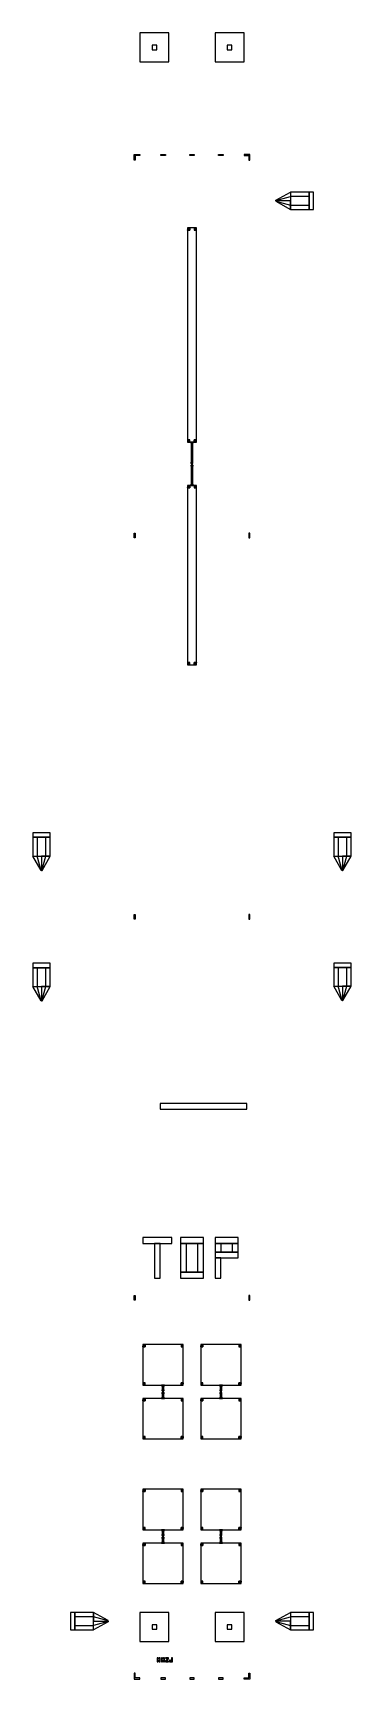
# Model space of a CAD drawing. Extents: x -1950 to 3550, y -200 to 28250.
import ezdxf

# ---------------------------------------------------------------- set-up
doc = ezdxf.new("R2010")
doc.units = 0
doc.layers.add('GAP', color=1, linetype='continuous')
doc.layers.add('PIN', color=3, linetype='continuous')

# ---------------------------------------------------------------- blocks, each defined once
blk = doc.blocks.new('MM2JGAP')
for points in [[(-100, 28250), (-100, 27750), (400, 27750), (400, 28250), (-100, 28250)], [(1200, 28250), (1200, 27750), (1700, 27750), (1700, 28250), (1200, 28250)], [(110, 28040), (110, 27960), (190, 27960), (190, 28040), (110, 28040)], [(1410, 28040), (1410, 27960), (1490, 27960), (1490, 28040), (1410, 28040)], [(2500, 25350), (2250, 25350), (2250, 25360), (2500, 25500), (2500, 25350)], [(2500, 25350), (2250, 25350), (2250, 25360), (2500, 25500), (2500, 25350)], [(2500, 25350), (2250, 25350), (2250, 25340), (2500, 25200), (2500, 25350)], [(2500, 25350), (2250, 25350), (2250, 25340), (2500, 25200), (2500, 25350)], [(2825, 25500), (2500, 25500), (2500, 25200), (2825, 25200), (2825, 25500)], [(2825, 25500), (2500, 25500), (2500, 25200), (2825, 25200), (2825, 25500)], [(2900, 25500), (2825, 25500), (2825, 25200), (2900, 25200), (2900, 25500)], [(2900, 25500), (2825, 25500), (2825, 25200), (2900, 25200), (2900, 25500)], [(725, 24880), (725, 21180), (875, 21180), (875, 24880), (725, 24880)], [(725, 24880), (725, 24840), (765, 24840), (765, 24880), (725, 24880)], [(725, 24840), (725, 24841), (725, 24842), (725, 24843), (725, 24844), (725, 24845), (726, 24846), (726, 24847), (726, 24848), (726, 24849), (726, 24851), (727, 24852), (727, 24853), (727, 24854), (728, 24855), (728, 24856), (729, 24857), (729, 24857), (730, 24858), (730, 24859), (731, 24860), (731, 24861), (732, 24862), (732, 24863), (733, 24864), (734, 24865), (734, 24866), (735, 24866), (736, 24867), (736, 24868), (737, 24869), (738, 24869), (739, 24870), (739, 24871), (740, 24871), (741, 24872), (742, 24873), (743, 24873), (744, 24874), (745, 24874), (746, 24875), (747, 24875), (748, 24876), (748, 24876), (749, 24877), (750, 24877), (751, 24878), (752, 24878), (753, 24878), (754, 24879), (756, 24879), (757, 24879), (758, 24879), (759, 24879), (760, 24880), (761, 24880), (762, 24880), (763, 24880), (764, 24880), (765, 24880), (765, 24860), (764, 24860), (764, 24860), (763, 24860), (763, 24860), (762, 24860), (762, 24860), (761, 24860), (761, 24860), (760, 24859), (760, 24859), (759, 24859), (759, 24859), (758, 24859), (758, 24859), (757, 24858), (757, 24858), (756, 24858), (756, 24858), (755, 24857), (755, 24857), (754, 24857), (754, 24857), (754, 24856), (753, 24856), (753, 24856), (752, 24855), (752, 24855), (751, 24855), (751, 24854), (751, 24854), (750, 24854), (750, 24853), (750, 24853), (749, 24852), (749, 24852), (749, 24851), (748, 24851), (748, 24851), (748, 24850), (748, 24850), (747, 24849), (747, 24849), (747, 24848), (747, 24848), (746, 24847), (746, 24847), (746, 24846), (746, 24846), (746, 24845), (746, 24845), (745, 24844), (745, 24844), (745, 24843), (745, 24843), (745, 24842), (745, 24842), (745, 24841), (745, 24841), (745, 24840), (725, 24840)], [(745, 24840), (745, 24841), (745, 24841), (745, 24842), (745, 24842), (745, 24843), (745, 24843), (745, 24844), (745, 24844), (746, 24845), (746, 24845), (746, 24846), (746, 24846), (746, 24847), (746, 24847), (747, 24848), (747, 24848), (747, 24849), (747, 24849), (748, 24850), (748, 24850), (748, 24851), (748, 24851), (749, 24851), (749, 24852), (749, 24852), (750, 24853), (750, 24853), (750, 24854), (751, 24854), (751, 24854), (751, 24855), (752, 24855), (752, 24855), (753, 24856), (753, 24856), (754, 24856), (754, 24857), (754, 24857), (755, 24857), (755, 24857), (756, 24858), (756, 24858), (757, 24858), (757, 24858), (758, 24859), (758, 24859), (759, 24859), (759, 24859), (760, 24859), (760, 24859), (761, 24860), (761, 24860), (762, 24860), (762, 24860), (763, 24860), (763, 24860), (764, 24860), (764, 24860), (765, 24860), (765, 24840), (765, 24840), (765, 24840), (765, 24840), (765, 24840), (765, 24840), (765, 24840), (765, 24840), (765, 24840), (765, 24840), (765, 24840), (765, 24840), (765, 24840), (765, 24840), (765, 24840), (765, 24840), (765, 24840), (765, 24840), (765, 24840), (765, 24840), (765, 24840), (765, 24840), (765, 24840), (765, 24840), (765, 24840), (765, 24840), (765, 24840), (765, 24840), (765, 24840), (765, 24840), (765, 24840), (765, 24840), (765, 24840), (765, 24840), (765, 24840), (765, 24840), (765, 24840), (765, 24840), (765, 24840), (765, 24840), (765, 24840), (765, 24840), (765, 24840), (765, 24840), (765, 24840), (765, 24840), (765, 24840), (765, 24840), (765, 24840), (765, 24840), (765, 24840), (765, 24840), (765, 24840), (765, 24840), (765, 24840), (765, 24840), (765, 24840), (765, 24840), (765, 24840), (765, 24840), (745, 24840)], [(835, 24880), (835, 24840), (875, 24840), (875, 24880), (835, 24880)], [(875, 24840), (875, 24841), (875, 24842), (875, 24843), (875, 24844), (875, 24845), (874, 24846), (874, 24847), (874, 24848), (874, 24849), (874, 24851), (873, 24852), (873, 24853), (873, 24854), (872, 24855), (872, 24856), (871, 24857), (871, 24857), (870, 24858), (870, 24859), (869, 24860), (869, 24861), (868, 24862), (868, 24863), (867, 24864), (866, 24865), (866, 24866), (865, 24866), (864, 24867), (864, 24868), (863, 24869), (862, 24869), (861, 24870), (861, 24871), (860, 24871), (859, 24872), (858, 24873), (857, 24873), (856, 24874), (855, 24874), (854, 24875), (853, 24875), (852, 24876), (852, 24876), (851, 24877), (850, 24877), (849, 24878), (848, 24878), (847, 24878), (846, 24879), (844, 24879), (843, 24879), (842, 24879), (841, 24879), (840, 24880), (839, 24880), (838, 24880), (837, 24880), (836, 24880), (835, 24880), (835, 24860), (836, 24860), (836, 24860), (837, 24860), (837, 24860), (838, 24860), (838, 24860), (839, 24860), (839, 24860), (840, 24859), (840, 24859), (841, 24859), (841, 24859), (842, 24859), (842, 24859), (843, 24858), (843, 24858), (844, 24858), (844, 24858), (845, 24857), (845, 24857), (846, 24857), (846, 24857), (846, 24856), (847, 24856), (847, 24856), (848, 24855), (848, 24855), (849, 24855), (849, 24854), (849, 24854), (850, 24854), (850, 24853), (850, 24853), (851, 24852), (851, 24852), (851, 24851), (852, 24851), (852, 24851), (852, 24850), (852, 24850), (853, 24849), (853, 24849), (853, 24848), (853, 24848), (854, 24847), (854, 24847), (854, 24846), (854, 24846), (854, 24845), (854, 24845), (855, 24844), (855, 24844), (855, 24843), (855, 24843), (855, 24842), (855, 24842), (855, 24841), (855, 24841), (855, 24840), (875, 24840)], [(855, 24840), (855, 24841), (855, 24841), (855, 24842), (855, 24842), (855, 24843), (855, 24843), (855, 24844), (855, 24844), (854, 24845), (854, 24845), (854, 24846), (854, 24846), (854, 24847), (854, 24847), (853, 24848), (853, 24848), (853, 24849), (853, 24849), (852, 24850), (852, 24850), (852, 24851), (852, 24851), (851, 24851), (851, 24852), (851, 24852), (850, 24853), (850, 24853), (850, 24854), (849, 24854), (849, 24854), (849, 24855), (848, 24855), (848, 24855), (847, 24856), (847, 24856), (846, 24856), (846, 24857), (846, 24857), (845, 24857), (845, 24857), (844, 24858), (844, 24858), (843, 24858), (843, 24858), (842, 24859), (842, 24859), (841, 24859), (841, 24859), (840, 24859), (840, 24859), (839, 24860), (839, 24860), (838, 24860), (838, 24860), (837, 24860), (837, 24860), (836, 24860), (836, 24860), (835, 24860), (835, 24840), (835, 24840), (835, 24840), (835, 24840), (835, 24840), (835, 24840), (835, 24840), (835, 24840), (835, 24840), (835, 24840), (835, 24840), (835, 24840), (835, 24840), (835, 24840), (835, 24840), (835, 24840), (835, 24840), (835, 24840), (835, 24840), (835, 24840), (835, 24840), (835, 24840), (835, 24840), (835, 24840), (835, 24840), (835, 24840), (835, 24840), (835, 24840), (835, 24840), (835, 24840), (835, 24840), (835, 24840), (835, 24840), (835, 24840), (835, 24840), (835, 24840), (835, 24840), (835, 24840), (835, 24840), (835, 24840), (835, 24840), (835, 24840), (835, 24840), (835, 24840), (835, 24840), (835, 24840), (835, 24840), (835, 24840), (835, 24840), (835, 24840), (835, 24840), (835, 24840), (835, 24840), (835, 24840), (835, 24840), (835, 24840), (835, 24840), (835, 24840), (835, 24840), (835, 24840), (855, 24840)], [(765, 21180), (765, 21220), (725, 21220), (725, 21180), (765, 21180)], [(725, 21220), (725, 21219), (725, 21218), (725, 21217), (725, 21216), (725, 21215), (726, 21214), (726, 21213), (726, 21212), (726, 21211), (726, 21209), (727, 21208), (727, 21207), (727, 21206), (728, 21205), (728, 21204), (729, 21203), (729, 21203), (730, 21202), (730, 21201), (731, 21200), (731, 21199), (732, 21198), (732, 21197), (733, 21196), (734, 21195), (734, 21194), (735, 21194), (736, 21193), (736, 21192), (737, 21191), (738, 21191), (739, 21190), (739, 21189), (740, 21189), (741, 21188), (742, 21187), (743, 21187), (744, 21186), (745, 21186), (746, 21185), (747, 21185), (748, 21184), (748, 21184), (749, 21183), (750, 21183), (751, 21182), (752, 21182), (753, 21182), (754, 21181), (756, 21181), (757, 21181), (758, 21181), (759, 21181), (760, 21180), (761, 21180), (762, 21180), (763, 21180), (764, 21180), (765, 21180), (765, 21200), (764, 21200), (764, 21200), (763, 21200), (763, 21200), (762, 21200), (762, 21200), (761, 21200), (761, 21200), (760, 21201), (760, 21201), (759, 21201), (759, 21201), (758, 21201), (758, 21201), (757, 21202), (757, 21202), (756, 21202), (756, 21202), (755, 21203), (755, 21203), (754, 21203), (754, 21203), (754, 21204), (753, 21204), (753, 21204), (752, 21205), (752, 21205), (751, 21205), (751, 21206), (751, 21206), (750, 21206), (750, 21207), (750, 21207), (749, 21208), (749, 21208), (749, 21209), (748, 21209), (748, 21209), (748, 21210), (748, 21210), (747, 21211), (747, 21211), (747, 21212), (747, 21212), (746, 21213), (746, 21213), (746, 21214), (746, 21214), (746, 21215), (746, 21215), (745, 21216), (745, 21216), (745, 21217), (745, 21217), (745, 21218), (745, 21218), (745, 21219), (745, 21219), (745, 21220), (725, 21220)], [(745, 21220), (745, 21219), (745, 21219), (745, 21218), (745, 21218), (745, 21217), (745, 21217), (745, 21216), (745, 21216), (746, 21215), (746, 21215), (746, 21214), (746, 21214), (746, 21213), (746, 21213), (747, 21212), (747, 21212), (747, 21211), (747, 21211), (748, 21210), (748, 21210), (748, 21209), (748, 21209), (749, 21209), (749, 21208), (749, 21208), (750, 21207), (750, 21207), (750, 21206), (751, 21206), (751, 21206), (751, 21205), (752, 21205), (752, 21205), (753, 21204), (753, 21204), (754, 21204), (754, 21203), (754, 21203), (755, 21203), (755, 21203), (756, 21202), (756, 21202), (757, 21202), (757, 21202), (758, 21201), (758, 21201), (759, 21201), (759, 21201), (760, 21201), (760, 21201), (761, 21200), (761, 21200), (762, 21200), (762, 21200), (763, 21200), (763, 21200), (764, 21200), (764, 21200), (765, 21200), (765, 21220), (765, 21220), (765, 21220), (765, 21220), (765, 21220), (765, 21220), (765, 21220), (765, 21220), (765, 21220), (765, 21220), (765, 21220), (765, 21220), (765, 21220), (765, 21220), (765, 21220), (765, 21220), (765, 21220), (765, 21220), (765, 21220), (765, 21220), (765, 21220), (765, 21220), (765, 21220), (765, 21220), (765, 21220), (765, 21220), (765, 21220), (765, 21220), (765, 21220), (765, 21220), (765, 21220), (765, 21220), (765, 21220), (765, 21220), (765, 21220), (765, 21220), (765, 21220), (765, 21220), (765, 21220), (765, 21220), (765, 21220), (765, 21220), (765, 21220), (765, 21220), (765, 21220), (765, 21220), (765, 21220), (765, 21220), (765, 21220), (765, 21220), (765, 21220), (765, 21220), (765, 21220), (765, 21220), (765, 21220), (765, 21220), (765, 21220), (765, 21220), (765, 21220), (765, 21220), (745, 21220)], [(775, 21180), (775, 21170), (785, 21170), (785, 21180), (775, 21180)], [(785, 21170), (785, 21170), (785, 21171), (785, 21171), (785, 21171), (785, 21171), (785, 21172), (785, 21172), (785, 21172), (785, 21172), (785, 21173), (785, 21173), (784, 21173), (784, 21173), (784, 21174), (784, 21174), (784, 21174), (784, 21174), (784, 21175), (784, 21175), (784, 21175), (783, 21175), (783, 21176), (783, 21176), (783, 21176), (783, 21176), (783, 21176), (783, 21177), (782, 21177), (782, 21177), (782, 21177), (782, 21177), (782, 21178), (781, 21178), (781, 21178), (781, 21178), (781, 21178), (781, 21178), (780, 21178), (780, 21179), (780, 21179), (780, 21179), (779, 21179), (779, 21179), (779, 21179), (779, 21179), (778, 21179), (778, 21179), (778, 21180), (778, 21180), (777, 21180), (777, 21180), (777, 21180), (777, 21180), (776, 21180), (776, 21180), (776, 21180), (776, 21180), (775, 21180), (775, 21180), (775, 21175), (775, 21175), (775, 21175), (775, 21175), (776, 21175), (776, 21175), (776, 21175), (776, 21175), (776, 21175), (776, 21175), (776, 21175), (776, 21175), (777, 21175), (777, 21175), (777, 21175), (777, 21175), (777, 21175), (777, 21174), (777, 21174), (777, 21174), (778, 21174), (778, 21174), (778, 21174), (778, 21174), (778, 21174), (778, 21174), (778, 21174), (778, 21174), (778, 21174), (778, 21174), (779, 21173), (779, 21173), (779, 21173), (779, 21173), (779, 21173), (779, 21173), (779, 21173), (779, 21173), (779, 21173), (779, 21173), (779, 21172), (779, 21172), (779, 21172), (780, 21172), (780, 21172), (780, 21172), (780, 21172), (780, 21172), (780, 21171), (780, 21171), (780, 21171), (780, 21171), (780, 21171), (780, 21171), (780, 21171), (780, 21171), (780, 21170), (780, 21170), (780, 21170), (780, 21170), (785, 21170)], [(780, 21170), (780, 21170), (780, 21170), (780, 21170), (780, 21171), (780, 21171), (780, 21171), (780, 21171), (780, 21171), (780, 21171), (780, 21171), (780, 21171), (780, 21172), (780, 21172), (780, 21172), (780, 21172), (780, 21172), (779, 21172), (779, 21172), (779, 21172), (779, 21173), (779, 21173), (779, 21173), (779, 21173), (779, 21173), (779, 21173), (779, 21173), (779, 21173), (779, 21173), (779, 21173), (778, 21174), (778, 21174), (778, 21174), (778, 21174), (778, 21174), (778, 21174), (778, 21174), (778, 21174), (778, 21174), (778, 21174), (777, 21174), (777, 21174), (777, 21174), (777, 21175), (777, 21175), (777, 21175), (777, 21175), (777, 21175), (776, 21175), (776, 21175), (776, 21175), (776, 21175), (776, 21175), (776, 21175), (776, 21175), (776, 21175), (775, 21175), (775, 21175), (775, 21175), (775, 21175), (775, 21170), (775, 21170), (775, 21170), (775, 21170), (775, 21170), (775, 21170), (775, 21170), (775, 21170), (775, 21170), (775, 21170), (775, 21170), (775, 21170), (775, 21170), (775, 21170), (775, 21170), (775, 21170), (775, 21170), (775, 21170), (775, 21170), (775, 21170), (775, 21170), (775, 21170), (775, 21170), (775, 21170), (775, 21170), (775, 21170), (775, 21170), (775, 21170), (775, 21170), (775, 21170), (775, 21170), (775, 21170), (775, 21170), (775, 21170), (775, 21170), (775, 21170), (775, 21170), (775, 21170), (775, 21170), (775, 21170), (775, 21170), (775, 21170), (775, 21170), (775, 21170), (775, 21170), (775, 21170), (775, 21170), (775, 21170), (775, 21170), (775, 21170), (775, 21170), (775, 21170), (775, 21170), (775, 21170), (775, 21170), (775, 21170), (775, 21170), (775, 21170), (775, 21170), (775, 21170), (780, 21170)], [(785, 21180), (785, 20810), (815, 20810), (815, 21180), (785, 21180)], [(815, 21180), (815, 21170), (825, 21170), (825, 21180), (815, 21180)], [(815, 21170), (815, 21170), (815, 21171), (815, 21171), (815, 21171), (815, 21171), (815, 21172), (815, 21172), (815, 21172), (815, 21172), (815, 21173), (815, 21173), (816, 21173), (816, 21173), (816, 21174), (816, 21174), (816, 21174), (816, 21174), (816, 21175), (816, 21175), (816, 21175), (817, 21175), (817, 21176), (817, 21176), (817, 21176), (817, 21176), (817, 21176), (817, 21177), (818, 21177), (818, 21177), (818, 21177), (818, 21177), (818, 21178), (819, 21178), (819, 21178), (819, 21178), (819, 21178), (819, 21178), (820, 21178), (820, 21179), (820, 21179), (820, 21179), (821, 21179), (821, 21179), (821, 21179), (821, 21179), (822, 21179), (822, 21179), (822, 21180), (822, 21180), (823, 21180), (823, 21180), (823, 21180), (823, 21180), (824, 21180), (824, 21180), (824, 21180), (824, 21180), (825, 21180), (825, 21180), (825, 21175), (825, 21175), (825, 21175), (825, 21175), (824, 21175), (824, 21175), (824, 21175), (824, 21175), (824, 21175), (824, 21175), (824, 21175), (824, 21175), (823, 21175), (823, 21175), (823, 21175), (823, 21175), (823, 21175), (823, 21174), (823, 21174), (823, 21174), (822, 21174), (822, 21174), (822, 21174), (822, 21174), (822, 21174), (822, 21174), (822, 21174), (822, 21174), (822, 21174), (822, 21174), (821, 21173), (821, 21173), (821, 21173), (821, 21173), (821, 21173), (821, 21173), (821, 21173), (821, 21173), (821, 21173), (821, 21173), (821, 21172), (821, 21172), (821, 21172), (820, 21172), (820, 21172), (820, 21172), (820, 21172), (820, 21172), (820, 21171), (820, 21171), (820, 21171), (820, 21171), (820, 21171), (820, 21171), (820, 21171), (820, 21171), (820, 21170), (820, 21170), (820, 21170), (820, 21170), (815, 21170)], [(820, 21170), (820, 21170), (820, 21170), (820, 21170), (820, 21171), (820, 21171), (820, 21171), (820, 21171), (820, 21171), (820, 21171), (820, 21171), (820, 21171), (820, 21172), (820, 21172), (820, 21172), (820, 21172), (820, 21172), (821, 21172), (821, 21172), (821, 21172), (821, 21173), (821, 21173), (821, 21173), (821, 21173), (821, 21173), (821, 21173), (821, 21173), (821, 21173), (821, 21173), (821, 21173), (822, 21174), (822, 21174), (822, 21174), (822, 21174), (822, 21174), (822, 21174), (822, 21174), (822, 21174), (822, 21174), (822, 21174), (823, 21174), (823, 21174), (823, 21174), (823, 21175), (823, 21175), (823, 21175), (823, 21175), (823, 21175), (824, 21175), (824, 21175), (824, 21175), (824, 21175), (824, 21175), (824, 21175), (824, 21175), (824, 21175), (825, 21175), (825, 21175), (825, 21175), (825, 21175), (825, 21170), (825, 21170), (825, 21170), (825, 21170), (825, 21170), (825, 21170), (825, 21170), (825, 21170), (825, 21170), (825, 21170), (825, 21170), (825, 21170), (825, 21170), (825, 21170), (825, 21170), (825, 21170), (825, 21170), (825, 21170), (825, 21170), (825, 21170), (825, 21170), (825, 21170), (825, 21170), (825, 21170), (825, 21170), (825, 21170), (825, 21170), (825, 21170), (825, 21170), (825, 21170), (825, 21170), (825, 21170), (825, 21170), (825, 21170), (825, 21170), (825, 21170), (825, 21170), (825, 21170), (825, 21170), (825, 21170), (825, 21170), (825, 21170), (825, 21170), (825, 21170), (825, 21170), (825, 21170), (825, 21170), (825, 21170), (825, 21170), (825, 21170), (825, 21170), (825, 21170), (825, 21170), (825, 21170), (825, 21170), (825, 21170), (825, 21170), (825, 21170), (825, 21170), (825, 21170), (820, 21170)], [(875, 21180), (875, 21220), (835, 21220), (835, 21180), (875, 21180)], [(875, 21220), (875, 21219), (875, 21218), (875, 21217), (875, 21216), (875, 21215), (874, 21214), (874, 21213), (874, 21212), (874, 21211), (874, 21209), (873, 21208), (873, 21207), (873, 21206), (872, 21205), (872, 21204), (871, 21203), (871, 21203), (870, 21202), (870, 21201), (869, 21200), (869, 21199), (868, 21198), (868, 21197), (867, 21196), (866, 21195), (866, 21194), (865, 21194), (864, 21193), (864, 21192), (863, 21191), (862, 21191), (861, 21190), (861, 21189), (860, 21189), (859, 21188), (858, 21187), (857, 21187), (856, 21186), (855, 21186), (854, 21185), (853, 21185), (852, 21184), (852, 21184), (851, 21183), (850, 21183), (849, 21182), (848, 21182), (847, 21182), (846, 21181), (844, 21181), (843, 21181), (842, 21181), (841, 21181), (840, 21180), (839, 21180), (838, 21180), (837, 21180), (836, 21180), (835, 21180), (835, 21200), (836, 21200), (836, 21200), (837, 21200), (837, 21200), (838, 21200), (838, 21200), (839, 21200), (839, 21200), (840, 21201), (840, 21201), (841, 21201), (841, 21201), (842, 21201), (842, 21201), (843, 21202), (843, 21202), (844, 21202), (844, 21202), (845, 21203), (845, 21203), (846, 21203), (846, 21203), (846, 21204), (847, 21204), (847, 21204), (848, 21205), (848, 21205), (849, 21205), (849, 21206), (849, 21206), (850, 21206), (850, 21207), (850, 21207), (851, 21208), (851, 21208), (851, 21209), (852, 21209), (852, 21209), (852, 21210), (852, 21210), (853, 21211), (853, 21211), (853, 21212), (853, 21212), (854, 21213), (854, 21213), (854, 21214), (854, 21214), (854, 21215), (854, 21215), (855, 21216), (855, 21216), (855, 21217), (855, 21217), (855, 21218), (855, 21218), (855, 21219), (855, 21219), (855, 21220), (875, 21220)], [(855, 21220), (855, 21219), (855, 21219), (855, 21218), (855, 21218), (855, 21217), (855, 21217), (855, 21216), (855, 21216), (854, 21215), (854, 21215), (854, 21214), (854, 21214), (854, 21213), (854, 21213), (853, 21212), (853, 21212), (853, 21211), (853, 21211), (852, 21210), (852, 21210), (852, 21209), (852, 21209), (851, 21209), (851, 21208), (851, 21208), (850, 21207), (850, 21207), (850, 21206), (849, 21206), (849, 21206), (849, 21205), (848, 21205), (848, 21205), (847, 21204), (847, 21204), (846, 21204), (846, 21203), (846, 21203), (845, 21203), (845, 21203), (844, 21202), (844, 21202), (843, 21202), (843, 21202), (842, 21201), (842, 21201), (841, 21201), (841, 21201), (840, 21201), (840, 21201), (839, 21200), (839, 21200), (838, 21200), (838, 21200), (837, 21200), (837, 21200), (836, 21200), (836, 21200), (835, 21200), (835, 21220), (835, 21220), (835, 21220), (835, 21220), (835, 21220), (835, 21220), (835, 21220), (835, 21220), (835, 21220), (835, 21220), (835, 21220), (835, 21220), (835, 21220), (835, 21220), (835, 21220), (835, 21220), (835, 21220), (835, 21220), (835, 21220), (835, 21220), (835, 21220), (835, 21220), (835, 21220), (835, 21220), (835, 21220), (835, 21220), (835, 21220), (835, 21220), (835, 21220), (835, 21220), (835, 21220), (835, 21220), (835, 21220), (835, 21220), (835, 21220), (835, 21220), (835, 21220), (835, 21220), (835, 21220), (835, 21220), (835, 21220), (835, 21220), (835, 21220), (835, 21220), (835, 21220), (835, 21220), (835, 21220), (835, 21220), (835, 21220), (835, 21220), (835, 21220), (835, 21220), (835, 21220), (835, 21220), (835, 21220), (835, 21220), (835, 21220), (835, 21220), (835, 21220), (835, 21220), (855, 21220)], [(811, 20830), (811, 20831), (784, 20831), (784, 20830), (811, 20830)], [(785, 20810), (785, 20830), (784, 20830), (784, 20810), (785, 20810)], [(797, 20803), (785, 20810), (784, 20810), (796, 20803), (797, 20803)], [(785, 20780), (785, 20430), (815, 20430), (815, 20780), (785, 20780)], [(800, 20787), (788, 20780), (787, 20780), (799, 20787), (800, 20787)], [(788, 20780), (788, 20760), (787, 20760), (787, 20780), (788, 20780)], [(807, 20815), (807, 20820), (792, 20820), (792, 20815), (807, 20815)], [(792, 20775), (792, 20770), (807, 20770), (807, 20775), (792, 20775)], [(797, 20803), (796, 20803), (796, 20796), (797, 20796), (797, 20803)], [(796, 20796), (796, 20796), (798, 20796), (798, 20796), (796, 20796)], [(802, 20810), (802, 20815), (797, 20815), (797, 20810), (802, 20810)], [(797, 20780), (797, 20775), (802, 20775), (802, 20780), (797, 20780)], [(798, 20803), (810, 20810), (811, 20810), (799, 20803), (798, 20803)], [(800, 20794), (799, 20794), (799, 20787), (800, 20787), (800, 20794)], [(800, 20794), (800, 20794), (799, 20794), (799, 20794), (800, 20794)], [(800, 20787), (801, 20787), (801, 20794), (800, 20794), (800, 20787)], [(800, 20794), (800, 20794), (801, 20794), (801, 20794), (800, 20794)], [(800, 20787), (812, 20780), (813, 20780), (801, 20787), (800, 20787)], [(810, 20810), (810, 20830), (811, 20830), (811, 20810), (810, 20810)], [(812, 20780), (812, 20760), (813, 20760), (813, 20780), (812, 20780)], [(787, 20760), (787, 20759), (813, 20759), (813, 20760), (787, 20760)], [(725, 20430), (725, 17330), (875, 17330), (875, 20430), (725, 20430)], [(725, 20430), (725, 20390), (765, 20390), (765, 20430), (725, 20430)], [(725, 20390), (725, 20391), (725, 20392), (725, 20393), (725, 20394), (725, 20395), (726, 20396), (726, 20397), (726, 20398), (726, 20399), (726, 20401), (727, 20402), (727, 20403), (727, 20404), (728, 20405), (728, 20406), (729, 20407), (729, 20407), (730, 20408), (730, 20409), (731, 20410), (731, 20411), (732, 20412), (732, 20413), (733, 20414), (734, 20415), (734, 20416), (735, 20416), (736, 20417), (736, 20418), (737, 20419), (738, 20419), (739, 20420), (739, 20421), (740, 20421), (741, 20422), (742, 20423), (743, 20423), (744, 20424), (745, 20424), (746, 20425), (747, 20425), (748, 20426), (748, 20426), (749, 20427), (750, 20427), (751, 20428), (752, 20428), (753, 20428), (754, 20429), (756, 20429), (757, 20429), (758, 20429), (759, 20429), (760, 20430), (761, 20430), (762, 20430), (763, 20430), (764, 20430), (765, 20430), (765, 20410), (764, 20410), (764, 20410), (763, 20410), (763, 20410), (762, 20410), (762, 20410), (761, 20410), (761, 20410), (760, 20409), (760, 20409), (759, 20409), (759, 20409), (758, 20409), (758, 20409), (757, 20408), (757, 20408), (756, 20408), (756, 20408), (755, 20407), (755, 20407), (754, 20407), (754, 20407), (754, 20406), (753, 20406), (753, 20406), (752, 20405), (752, 20405), (751, 20405), (751, 20404), (751, 20404), (750, 20404), (750, 20403), (750, 20403), (749, 20402), (749, 20402), (749, 20401), (748, 20401), (748, 20401), (748, 20400), (748, 20400), (747, 20399), (747, 20399), (747, 20398), (747, 20398), (746, 20397), (746, 20397), (746, 20396), (746, 20396), (746, 20395), (746, 20395), (745, 20394), (745, 20394), (745, 20393), (745, 20393), (745, 20392), (745, 20392), (745, 20391), (745, 20391), (745, 20390), (725, 20390)], [(745, 20390), (745, 20391), (745, 20391), (745, 20392), (745, 20392), (745, 20393), (745, 20393), (745, 20394), (745, 20394), (746, 20395), (746, 20395), (746, 20396), (746, 20396), (746, 20397), (746, 20397), (747, 20398), (747, 20398), (747, 20399), (747, 20399), (748, 20400), (748, 20400), (748, 20401), (748, 20401), (749, 20401), (749, 20402), (749, 20402), (750, 20403), (750, 20403), (750, 20404), (751, 20404), (751, 20404), (751, 20405), (752, 20405), (752, 20405), (753, 20406), (753, 20406), (754, 20406), (754, 20407), (754, 20407), (755, 20407), (755, 20407), (756, 20408), (756, 20408), (757, 20408), (757, 20408), (758, 20409), (758, 20409), (759, 20409), (759, 20409), (760, 20409), (760, 20409), (761, 20410), (761, 20410), (762, 20410), (762, 20410), (763, 20410), (763, 20410), (764, 20410), (764, 20410), (765, 20410), (765, 20390), (765, 20390), (765, 20390), (765, 20390), (765, 20390), (765, 20390), (765, 20390), (765, 20390), (765, 20390), (765, 20390), (765, 20390), (765, 20390), (765, 20390), (765, 20390), (765, 20390), (765, 20390), (765, 20390), (765, 20390), (765, 20390), (765, 20390), (765, 20390), (765, 20390), (765, 20390), (765, 20390), (765, 20390), (765, 20390), (765, 20390), (765, 20390), (765, 20390), (765, 20390), (765, 20390), (765, 20390), (765, 20390), (765, 20390), (765, 20390), (765, 20390), (765, 20390), (765, 20390), (765, 20390), (765, 20390), (765, 20390), (765, 20390), (765, 20390), (765, 20390), (765, 20390), (765, 20390), (765, 20390), (765, 20390), (765, 20390), (765, 20390), (765, 20390), (765, 20390), (765, 20390), (765, 20390), (765, 20390), (765, 20390), (765, 20390), (765, 20390), (765, 20390), (765, 20390), (745, 20390)], [(785, 20430), (785, 20440), (775, 20440), (775, 20430), (785, 20430)], [(785, 20440), (785, 20440), (785, 20439), (785, 20439), (785, 20439), (785, 20439), (785, 20438), (785, 20438), (785, 20438), (785, 20438), (785, 20437), (785, 20437), (784, 20437), (784, 20437), (784, 20436), (784, 20436), (784, 20436), (784, 20436), (784, 20435), (784, 20435), (784, 20435), (783, 20435), (783, 20434), (783, 20434), (783, 20434), (783, 20434), (783, 20434), (783, 20433), (782, 20433), (782, 20433), (782, 20433), (782, 20433), (782, 20432), (781, 20432), (781, 20432), (781, 20432), (781, 20432), (781, 20432), (780, 20432), (780, 20431), (780, 20431), (780, 20431), (779, 20431), (779, 20431), (779, 20431), (779, 20431), (778, 20431), (778, 20431), (778, 20430), (778, 20430), (777, 20430), (777, 20430), (777, 20430), (777, 20430), (776, 20430), (776, 20430), (776, 20430), (776, 20430), (775, 20430), (775, 20430), (775, 20435), (775, 20435), (775, 20435), (775, 20435), (776, 20435), (776, 20435), (776, 20435), (776, 20435), (776, 20435), (776, 20435), (776, 20435), (776, 20435), (777, 20435), (777, 20435), (777, 20435), (777, 20435), (777, 20435), (777, 20436), (777, 20436), (777, 20436), (778, 20436), (778, 20436), (778, 20436), (778, 20436), (778, 20436), (778, 20436), (778, 20436), (778, 20436), (778, 20436), (778, 20436), (779, 20437), (779, 20437), (779, 20437), (779, 20437), (779, 20437), (779, 20437), (779, 20437), (779, 20437), (779, 20437), (779, 20437), (779, 20438), (779, 20438), (779, 20438), (780, 20438), (780, 20438), (780, 20438), (780, 20438), (780, 20438), (780, 20439), (780, 20439), (780, 20439), (780, 20439), (780, 20439), (780, 20439), (780, 20439), (780, 20439), (780, 20440), (780, 20440), (780, 20440), (780, 20440), (785, 20440)], [(780, 20440), (780, 20440), (780, 20440), (780, 20440), (780, 20439), (780, 20439), (780, 20439), (780, 20439), (780, 20439), (780, 20439), (780, 20439), (780, 20439), (780, 20438), (780, 20438), (780, 20438), (780, 20438), (780, 20438), (779, 20438), (779, 20438), (779, 20438), (779, 20437), (779, 20437), (779, 20437), (779, 20437), (779, 20437), (779, 20437), (779, 20437), (779, 20437), (779, 20437), (779, 20437), (778, 20436), (778, 20436), (778, 20436), (778, 20436), (778, 20436), (778, 20436), (778, 20436), (778, 20436), (778, 20436), (778, 20436), (777, 20436), (777, 20436), (777, 20436), (777, 20435), (777, 20435), (777, 20435), (777, 20435), (777, 20435), (776, 20435), (776, 20435), (776, 20435), (776, 20435), (776, 20435), (776, 20435), (776, 20435), (776, 20435), (775, 20435), (775, 20435), (775, 20435), (775, 20435), (775, 20440), (775, 20440), (775, 20440), (775, 20440), (775, 20440), (775, 20440), (775, 20440), (775, 20440), (775, 20440), (775, 20440), (775, 20440), (775, 20440), (775, 20440), (775, 20440), (775, 20440), (775, 20440), (775, 20440), (775, 20440), (775, 20440), (775, 20440), (775, 20440), (775, 20440), (775, 20440), (775, 20440), (775, 20440), (775, 20440), (775, 20440), (775, 20440), (775, 20440), (775, 20440), (775, 20440), (775, 20440), (775, 20440), (775, 20440), (775, 20440), (775, 20440), (775, 20440), (775, 20440), (775, 20440), (775, 20440), (775, 20440), (775, 20440), (775, 20440), (775, 20440), (775, 20440), (775, 20440), (775, 20440), (775, 20440), (775, 20440), (775, 20440), (775, 20440), (775, 20440), (775, 20440), (775, 20440), (775, 20440), (775, 20440), (775, 20440), (775, 20440), (775, 20440), (775, 20440), (780, 20440)], [(825, 20430), (825, 20440), (815, 20440), (815, 20430), (825, 20430)], [(815, 20440), (815, 20440), (815, 20439), (815, 20439), (815, 20439), (815, 20439), (815, 20438), (815, 20438), (815, 20438), (815, 20438), (815, 20437), (815, 20437), (816, 20437), (816, 20437), (816, 20436), (816, 20436), (816, 20436), (816, 20436), (816, 20435), (816, 20435), (816, 20435), (817, 20435), (817, 20434), (817, 20434), (817, 20434), (817, 20434), (817, 20434), (817, 20433), (818, 20433), (818, 20433), (818, 20433), (818, 20433), (818, 20432), (819, 20432), (819, 20432), (819, 20432), (819, 20432), (819, 20432), (820, 20432), (820, 20431), (820, 20431), (820, 20431), (821, 20431), (821, 20431), (821, 20431), (821, 20431), (822, 20431), (822, 20431), (822, 20430), (822, 20430), (823, 20430), (823, 20430), (823, 20430), (823, 20430), (824, 20430), (824, 20430), (824, 20430), (824, 20430), (825, 20430), (825, 20430), (825, 20435), (825, 20435), (825, 20435), (825, 20435), (824, 20435), (824, 20435), (824, 20435), (824, 20435), (824, 20435), (824, 20435), (824, 20435), (824, 20435), (823, 20435), (823, 20435), (823, 20435), (823, 20435), (823, 20435), (823, 20436), (823, 20436), (823, 20436), (822, 20436), (822, 20436), (822, 20436), (822, 20436), (822, 20436), (822, 20436), (822, 20436), (822, 20436), (822, 20436), (822, 20436), (821, 20437), (821, 20437), (821, 20437), (821, 20437), (821, 20437), (821, 20437), (821, 20437), (821, 20437), (821, 20437), (821, 20437), (821, 20438), (821, 20438), (821, 20438), (820, 20438), (820, 20438), (820, 20438), (820, 20438), (820, 20438), (820, 20439), (820, 20439), (820, 20439), (820, 20439), (820, 20439), (820, 20439), (820, 20439), (820, 20439), (820, 20440), (820, 20440), (820, 20440), (820, 20440), (815, 20440)], [(820, 20440), (820, 20440), (820, 20440), (820, 20440), (820, 20439), (820, 20439), (820, 20439), (820, 20439), (820, 20439), (820, 20439), (820, 20439), (820, 20439), (820, 20438), (820, 20438), (820, 20438), (820, 20438), (820, 20438), (821, 20438), (821, 20438), (821, 20438), (821, 20437), (821, 20437), (821, 20437), (821, 20437), (821, 20437), (821, 20437), (821, 20437), (821, 20437), (821, 20437), (821, 20437), (822, 20436), (822, 20436), (822, 20436), (822, 20436), (822, 20436), (822, 20436), (822, 20436), (822, 20436), (822, 20436), (822, 20436), (823, 20436), (823, 20436), (823, 20436), (823, 20435), (823, 20435), (823, 20435), (823, 20435), (823, 20435), (824, 20435), (824, 20435), (824, 20435), (824, 20435), (824, 20435), (824, 20435), (824, 20435), (824, 20435), (825, 20435), (825, 20435), (825, 20435), (825, 20435), (825, 20440), (825, 20440), (825, 20440), (825, 20440), (825, 20440), (825, 20440), (825, 20440), (825, 20440), (825, 20440), (825, 20440), (825, 20440), (825, 20440), (825, 20440), (825, 20440), (825, 20440), (825, 20440), (825, 20440), (825, 20440), (825, 20440), (825, 20440), (825, 20440), (825, 20440), (825, 20440), (825, 20440), (825, 20440), (825, 20440), (825, 20440), (825, 20440), (825, 20440), (825, 20440), (825, 20440), (825, 20440), (825, 20440), (825, 20440), (825, 20440), (825, 20440), (825, 20440), (825, 20440), (825, 20440), (825, 20440), (825, 20440), (825, 20440), (825, 20440), (825, 20440), (825, 20440), (825, 20440), (825, 20440), (825, 20440), (825, 20440), (825, 20440), (825, 20440), (825, 20440), (825, 20440), (825, 20440), (825, 20440), (825, 20440), (825, 20440), (825, 20440), (825, 20440), (825, 20440), (820, 20440)], [(835, 20430), (835, 20390), (875, 20390), (875, 20430), (835, 20430)], [(875, 20390), (875, 20391), (875, 20392), (875, 20393), (875, 20394), (875, 20395), (874, 20396), (874, 20397), (874, 20398), (874, 20399), (874, 20401), (873, 20402), (873, 20403), (873, 20404), (872, 20405), (872, 20406), (871, 20407), (871, 20407), (870, 20408), (870, 20409), (869, 20410), (869, 20411), (868, 20412), (868, 20413), (867, 20414), (866, 20415), (866, 20416), (865, 20416), (864, 20417), (864, 20418), (863, 20419), (862, 20419), (861, 20420), (861, 20421), (860, 20421), (859, 20422), (858, 20423), (857, 20423), (856, 20424), (855, 20424), (854, 20425), (853, 20425), (852, 20426), (852, 20426), (851, 20427), (850, 20427), (849, 20428), (848, 20428), (847, 20428), (846, 20429), (844, 20429), (843, 20429), (842, 20429), (841, 20429), (840, 20430), (839, 20430), (838, 20430), (837, 20430), (836, 20430), (835, 20430), (835, 20410), (836, 20410), (836, 20410), (837, 20410), (837, 20410), (838, 20410), (838, 20410), (839, 20410), (839, 20410), (840, 20409), (840, 20409), (841, 20409), (841, 20409), (842, 20409), (842, 20409), (843, 20408), (843, 20408), (844, 20408), (844, 20408), (845, 20407), (845, 20407), (846, 20407), (846, 20407), (846, 20406), (847, 20406), (847, 20406), (848, 20405), (848, 20405), (849, 20405), (849, 20404), (849, 20404), (850, 20404), (850, 20403), (850, 20403), (851, 20402), (851, 20402), (851, 20401), (852, 20401), (852, 20401), (852, 20400), (852, 20400), (853, 20399), (853, 20399), (853, 20398), (853, 20398), (854, 20397), (854, 20397), (854, 20396), (854, 20396), (854, 20395), (854, 20395), (855, 20394), (855, 20394), (855, 20393), (855, 20393), (855, 20392), (855, 20392), (855, 20391), (855, 20391), (855, 20390), (875, 20390)], [(855, 20390), (855, 20391), (855, 20391), (855, 20392), (855, 20392), (855, 20393), (855, 20393), (855, 20394), (855, 20394), (854, 20395), (854, 20395), (854, 20396), (854, 20396), (854, 20397), (854, 20397), (853, 20398), (853, 20398), (853, 20399), (853, 20399), (852, 20400), (852, 20400), (852, 20401), (852, 20401), (851, 20401), (851, 20402), (851, 20402), (850, 20403), (850, 20403), (850, 20404), (849, 20404), (849, 20404), (849, 20405), (848, 20405), (848, 20405), (847, 20406), (847, 20406), (846, 20406), (846, 20407), (846, 20407), (845, 20407), (845, 20407), (844, 20408), (844, 20408), (843, 20408), (843, 20408), (842, 20409), (842, 20409), (841, 20409), (841, 20409), (840, 20409), (840, 20409), (839, 20410), (839, 20410), (838, 20410), (838, 20410), (837, 20410), (837, 20410), (836, 20410), (836, 20410), (835, 20410), (835, 20390), (835, 20390), (835, 20390), (835, 20390), (835, 20390), (835, 20390), (835, 20390), (835, 20390), (835, 20390), (835, 20390), (835, 20390), (835, 20390), (835, 20390), (835, 20390), (835, 20390), (835, 20390), (835, 20390), (835, 20390), (835, 20390), (835, 20390), (835, 20390), (835, 20390), (835, 20390), (835, 20390), (835, 20390), (835, 20390), (835, 20390), (835, 20390), (835, 20390), (835, 20390), (835, 20390), (835, 20390), (835, 20390), (835, 20390), (835, 20390), (835, 20390), (835, 20390), (835, 20390), (835, 20390), (835, 20390), (835, 20390), (835, 20390), (835, 20390), (835, 20390), (835, 20390), (835, 20390), (835, 20390), (835, 20390), (835, 20390), (835, 20390), (835, 20390), (835, 20390), (835, 20390), (835, 20390), (835, 20390), (835, 20390), (835, 20390), (835, 20390), (835, 20390), (835, 20390), (855, 20390)], [(765, 17330), (765, 17370), (725, 17370), (725, 17330), (765, 17330)], [(725, 17370), (725, 17369), (725, 17368), (725, 17367), (725, 17366), (725, 17365), (726, 17364), (726, 17363), (726, 17362), (726, 17361), (726, 17359), (727, 17358), (727, 17357), (727, 17356), (728, 17355), (728, 17354), (729, 17353), (729, 17353), (730, 17352), (730, 17351), (731, 17350), (731, 17349), (732, 17348), (732, 17347), (733, 17346), (734, 17345), (734, 17344), (735, 17344), (736, 17343), (736, 17342), (737, 17341), (738, 17341), (739, 17340), (739, 17339), (740, 17339), (741, 17338), (742, 17337), (743, 17337), (744, 17336), (745, 17336), (746, 17335), (747, 17335), (748, 17334), (748, 17334), (749, 17333), (750, 17333), (751, 17332), (752, 17332), (753, 17332), (754, 17331), (756, 17331), (757, 17331), (758, 17331), (759, 17331), (760, 17330), (761, 17330), (762, 17330), (763, 17330), (764, 17330), (765, 17330), (765, 17350), (764, 17350), (764, 17350), (763, 17350), (763, 17350), (762, 17350), (762, 17350), (761, 17350), (761, 17350), (760, 17351), (760, 17351), (759, 17351), (759, 17351), (758, 17351), (758, 17351), (757, 17352), (757, 17352), (756, 17352), (756, 17352), (755, 17353), (755, 17353), (754, 17353), (754, 17353), (754, 17354), (753, 17354), (753, 17354), (752, 17355), (752, 17355), (751, 17355), (751, 17356), (751, 17356), (750, 17356), (750, 17357), (750, 17357), (749, 17358), (749, 17358), (749, 17359), (748, 17359), (748, 17359), (748, 17360), (748, 17360), (747, 17361), (747, 17361), (747, 17362), (747, 17362), (746, 17363), (746, 17363), (746, 17364), (746, 17364), (746, 17365), (746, 17365), (745, 17366), (745, 17366), (745, 17367), (745, 17367), (745, 17368), (745, 17368), (745, 17369), (745, 17369), (745, 17370), (725, 17370)], [(745, 17370), (745, 17369), (745, 17369), (745, 17368), (745, 17368), (745, 17367), (745, 17367), (745, 17366), (745, 17366), (746, 17365), (746, 17365), (746, 17364), (746, 17364), (746, 17363), (746, 17363), (747, 17362), (747, 17362), (747, 17361), (747, 17361), (748, 17360), (748, 17360), (748, 17359), (748, 17359), (749, 17359), (749, 17358), (749, 17358), (750, 17357), (750, 17357), (750, 17356), (751, 17356), (751, 17356), (751, 17355), (752, 17355), (752, 17355), (753, 17354), (753, 17354), (754, 17354), (754, 17353), (754, 17353), (755, 17353), (755, 17353), (756, 17352), (756, 17352), (757, 17352), (757, 17352), (758, 17351), (758, 17351), (759, 17351), (759, 17351), (760, 17351), (760, 17351), (761, 17350), (761, 17350), (762, 17350), (762, 17350), (763, 17350), (763, 17350), (764, 17350), (764, 17350), (765, 17350), (765, 17370), (765, 17370), (765, 17370), (765, 17370), (765, 17370), (765, 17370), (765, 17370), (765, 17370), (765, 17370), (765, 17370), (765, 17370), (765, 17370), (765, 17370), (765, 17370), (765, 17370), (765, 17370), (765, 17370), (765, 17370), (765, 17370), (765, 17370), (765, 17370), (765, 17370), (765, 17370), (765, 17370), (765, 17370), (765, 17370), (765, 17370), (765, 17370), (765, 17370), (765, 17370), (765, 17370), (765, 17370), (765, 17370), (765, 17370), (765, 17370), (765, 17370), (765, 17370), (765, 17370), (765, 17370), (765, 17370), (765, 17370), (765, 17370), (765, 17370), (765, 17370), (765, 17370), (765, 17370), (765, 17370), (765, 17370), (765, 17370), (765, 17370), (765, 17370), (765, 17370), (765, 17370), (765, 17370), (765, 17370), (765, 17370), (765, 17370), (765, 17370), (765, 17370), (765, 17370), (745, 17370)], [(875, 17330), (875, 17370), (835, 17370), (835, 17330), (875, 17330)], [(875, 17370), (875, 17369), (875, 17368), (875, 17367), (875, 17366), (875, 17365), (874, 17364), (874, 17363), (874, 17362), (874, 17361), (874, 17359), (873, 17358), (873, 17357), (873, 17356), (872, 17355), (872, 17354), (871, 17353), (871, 17353), (870, 17352), (870, 17351), (869, 17350), (869, 17349), (868, 17348), (868, 17347), (867, 17346), (866, 17345), (866, 17344), (865, 17344), (864, 17343), (864, 17342), (863, 17341), (862, 17341), (861, 17340), (861, 17339), (860, 17339), (859, 17338), (858, 17337), (857, 17337), (856, 17336), (855, 17336), (854, 17335), (853, 17335), (852, 17334), (852, 17334), (851, 17333), (850, 17333), (849, 17332), (848, 17332), (847, 17332), (846, 17331), (844, 17331), (843, 17331), (842, 17331), (841, 17331), (840, 17330), (839, 17330), (838, 17330), (837, 17330), (836, 17330), (835, 17330), (835, 17350), (836, 17350), (836, 17350), (837, 17350), (837, 17350), (838, 17350), (838, 17350), (839, 17350), (839, 17350), (840, 17351), (840, 17351), (841, 17351), (841, 17351), (842, 17351), (842, 17351), (843, 17352), (843, 17352), (844, 17352), (844, 17352), (845, 17353), (845, 17353), (846, 17353), (846, 17353), (846, 17354), (847, 17354), (847, 17354), (848, 17355), (848, 17355), (849, 17355), (849, 17356), (849, 17356), (850, 17356), (850, 17357), (850, 17357), (851, 17358), (851, 17358), (851, 17359), (852, 17359), (852, 17359), (852, 17360), (852, 17360), (853, 17361), (853, 17361), (853, 17362), (853, 17362), (854, 17363), (854, 17363), (854, 17364), (854, 17364), (854, 17365), (854, 17365), (855, 17366), (855, 17366), (855, 17367), (855, 17367), (855, 17368), (855, 17368), (855, 17369), (855, 17369), (855, 17370), (875, 17370)], [(855, 17370), (855, 17369), (855, 17369), (855, 17368), (855, 17368), (855, 17367), (855, 17367), (855, 17366), (855, 17366), (854, 17365), (854, 17365), (854, 17364), (854, 17364), (854, 17363), (854, 17363), (853, 17362), (853, 17362), (853, 17361), (853, 17361), (852, 17360), (852, 17360), (852, 17359), (852, 17359), (851, 17359), (851, 17358), (851, 17358), (850, 17357), (850, 17357), (850, 17356), (849, 17356), (849, 17356), (849, 17355), (848, 17355), (848, 17355), (847, 17354), (847, 17354), (846, 17354), (846, 17353), (846, 17353), (845, 17353), (845, 17353), (844, 17352), (844, 17352), (843, 17352), (843, 17352), (842, 17351), (842, 17351), (841, 17351), (841, 17351), (840, 17351), (840, 17351), (839, 17350), (839, 17350), (838, 17350), (838, 17350), (837, 17350), (837, 17350), (836, 17350), (836, 17350), (835, 17350), (835, 17370), (835, 17370), (835, 17370), (835, 17370), (835, 17370), (835, 17370), (835, 17370), (835, 17370), (835, 17370), (835, 17370), (835, 17370), (835, 17370), (835, 17370), (835, 17370), (835, 17370), (835, 17370), (835, 17370), (835, 17370), (835, 17370), (835, 17370), (835, 17370), (835, 17370), (835, 17370), (835, 17370), (835, 17370), (835, 17370), (835, 17370), (835, 17370), (835, 17370), (835, 17370), (835, 17370), (835, 17370), (835, 17370), (835, 17370), (835, 17370), (835, 17370), (835, 17370), (835, 17370), (835, 17370), (835, 17370), (835, 17370), (835, 17370), (835, 17370), (835, 17370), (835, 17370), (835, 17370), (835, 17370), (835, 17370), (835, 17370), (835, 17370), (835, 17370), (835, 17370), (835, 17370), (835, 17370), (835, 17370), (835, 17370), (835, 17370), (835, 17370), (835, 17370), (835, 17370), (855, 17370)], [(-1950, 14425), (-1950, 14350), (-1650, 14350), (-1650, 14425), (-1950, 14425)], [(-1950, 14425), (-1950, 14350), (-1650, 14350), (-1650, 14425), (-1950, 14425)], [(-1950, 14350), (-1950, 14025), (-1650, 14025), (-1650, 14350), (-1950, 14350)], [(-1950, 14350), (-1950, 14025), (-1650, 14025), (-1650, 14350), (-1950, 14350)], [(3250, 14425), (3250, 14350), (3550, 14350), (3550, 14425), (3250, 14425)], [(3250, 14425), (3250, 14350), (3550, 14350), (3550, 14425), (3250, 14425)], [(3250, 14350), (3250, 14025), (3550, 14025), (3550, 14350), (3250, 14350)], [(3250, 14350), (3250, 14025), (3550, 14025), (3550, 14350), (3250, 14350)], [(-1800, 14025), (-1800, 13775), (-1810, 13775), (-1950, 14025), (-1800, 14025)], [(-1800, 14025), (-1800, 13775), (-1810, 13775), (-1950, 14025), (-1800, 14025)], [(-1800, 14025), (-1800, 13775), (-1790, 13775), (-1650, 14025), (-1800, 14025)], [(-1800, 14025), (-1800, 13775), (-1790, 13775), (-1650, 14025), (-1800, 14025)], [(3400, 14025), (3400, 13775), (3390, 13775), (3250, 14025), (3400, 14025)], [(3400, 14025), (3400, 13775), (3390, 13775), (3250, 14025), (3400, 14025)], [(3400, 14025), (3400, 13775), (3410, 13775), (3550, 14025), (3400, 14025)], [(3400, 14025), (3400, 13775), (3410, 13775), (3550, 14025), (3400, 14025)], [(-1950, 12170), (-1950, 12095), (-1650, 12095), (-1650, 12170), (-1950, 12170)], [(-1950, 12170), (-1950, 12095), (-1650, 12095), (-1650, 12170), (-1950, 12170)], [(-1950, 12095), (-1950, 11770), (-1650, 11770), (-1650, 12095), (-1950, 12095)], [(-1950, 12095), (-1950, 11770), (-1650, 11770), (-1650, 12095), (-1950, 12095)], [(3250, 12175), (3250, 12100), (3550, 12100), (3550, 12175), (3250, 12175)], [(3250, 12175), (3250, 12100), (3550, 12100), (3550, 12175), (3250, 12175)], [(3250, 12100), (3250, 11775), (3550, 11775), (3550, 12100), (3250, 12100)], [(3250, 12100), (3250, 11775), (3550, 11775), (3550, 12100), (3250, 12100)], [(-1800, 11770), (-1800, 11520), (-1810, 11520), (-1950, 11770), (-1800, 11770)], [(-1800, 11770), (-1800, 11520), (-1810, 11520), (-1950, 11770), (-1800, 11770)], [(-1800, 11770), (-1800, 11520), (-1790, 11520), (-1650, 11770), (-1800, 11770)], [(-1800, 11770), (-1800, 11520), (-1790, 11520), (-1650, 11770), (-1800, 11770)], [(3400, 11775), (3400, 11525), (3390, 11525), (3250, 11775), (3400, 11775)], [(3400, 11775), (3400, 11525), (3390, 11525), (3250, 11775), (3400, 11775)], [(3400, 11775), (3400, 11525), (3410, 11525), (3550, 11775), (3400, 11775)], [(3400, 11775), (3400, 11525), (3410, 11525), (3550, 11775), (3400, 11775)], [(250, 9750), (250, 9650), (1750, 9650), (1750, 9750), (250, 9750)], [(-50, 7430), (-50, 7330), (450, 7330), (450, 7430), (-50, 7430)], [(600, 7430), (600, 7330), (1000, 7330), (1000, 7430), (600, 7430)], [(1200, 7430), (1200, 7330), (1600, 7330), (1600, 7430), (1200, 7430)], [(150, 7330), (150, 6730), (250, 6730), (250, 7330), (150, 7330)], [(600, 7330), (600, 6830), (1000, 6830), (1000, 7330), (600, 7330)], [(1200, 7330), (1200, 7180), (1600, 7180), (1600, 7330), (1200, 7330)], [(1200, 7180), (1200, 7080), (1600, 7080), (1600, 7180), (1200, 7180)], [(600, 6830), (600, 6730), (1000, 6730), (1000, 6830), (600, 6830)], [(1200, 7080), (1200, 6730), (1300, 6730), (1300, 7080), (1200, 7080)], [(-50, 5580), (-50, 4880), (650, 4880), (650, 5580), (-50, 5580)], [(-50, 5580), (-50, 5540), (-10, 5540), (-10, 5580), (-50, 5580)], [(-50, 5540), (-50, 5541), (-50, 5542), (-50, 5543), (-50, 5544), (-50, 5545), (-49, 5546), (-49, 5547), (-49, 5548), (-49, 5549), (-49, 5551), (-48, 5552), (-48, 5553), (-48, 5554), (-47, 5555), (-47, 5556), (-46, 5557), (-46, 5557), (-45, 5558), (-45, 5559), (-44, 5560), (-44, 5561), (-43, 5562), (-43, 5563), (-42, 5564), (-41, 5565), (-41, 5566), (-40, 5566), (-39, 5567), (-39, 5568), (-38, 5569), (-37, 5569), (-36, 5570), (-36, 5571), (-35, 5571), (-34, 5572), (-33, 5573), (-32, 5573), (-31, 5574), (-30, 5574), (-29, 5575), (-28, 5575), (-27, 5576), (-27, 5576), (-26, 5577), (-25, 5577), (-24, 5578), (-23, 5578), (-22, 5578), (-21, 5579), (-19, 5579), (-18, 5579), (-17, 5579), (-16, 5579), (-15, 5580), (-14, 5580), (-13, 5580), (-12, 5580), (-11, 5580), (-10, 5580), (-10, 5560), (-11, 5560), (-11, 5560), (-12, 5560), (-12, 5560), (-13, 5560), (-13, 5560), (-14, 5560), (-14, 5560), (-15, 5559), (-15, 5559), (-16, 5559), (-16, 5559), (-17, 5559), (-17, 5559), (-18, 5558), (-18, 5558), (-19, 5558), (-19, 5558), (-20, 5557), (-20, 5557), (-21, 5557), (-21, 5557), (-21, 5556), (-22, 5556), (-22, 5556), (-23, 5555), (-23, 5555), (-24, 5555), (-24, 5554), (-24, 5554), (-25, 5554), (-25, 5553), (-25, 5553), (-26, 5552), (-26, 5552), (-26, 5551), (-27, 5551), (-27, 5551), (-27, 5550), (-27, 5550), (-28, 5549), (-28, 5549), (-28, 5548), (-28, 5548), (-29, 5547), (-29, 5547), (-29, 5546), (-29, 5546), (-29, 5545), (-29, 5545), (-30, 5544), (-30, 5544), (-30, 5543), (-30, 5543), (-30, 5542), (-30, 5542), (-30, 5541), (-30, 5541), (-30, 5540), (-50, 5540)], [(-30, 5540), (-30, 5541), (-30, 5541), (-30, 5542), (-30, 5542), (-30, 5543), (-30, 5543), (-30, 5544), (-30, 5544), (-29, 5545), (-29, 5545), (-29, 5546), (-29, 5546), (-29, 5547), (-29, 5547), (-28, 5548), (-28, 5548), (-28, 5549), (-28, 5549), (-27, 5550), (-27, 5550), (-27, 5551), (-27, 5551), (-26, 5551), (-26, 5552), (-26, 5552), (-25, 5553), (-25, 5553), (-25, 5554), (-24, 5554), (-24, 5554), (-24, 5555), (-23, 5555), (-23, 5555), (-22, 5556), (-22, 5556), (-21, 5556), (-21, 5557), (-21, 5557), (-20, 5557), (-20, 5557), (-19, 5558), (-19, 5558), (-18, 5558), (-18, 5558), (-17, 5559), (-17, 5559), (-16, 5559), (-16, 5559), (-15, 5559), (-15, 5559), (-14, 5560), (-14, 5560), (-13, 5560), (-13, 5560), (-12, 5560), (-12, 5560), (-11, 5560), (-11, 5560), (-10, 5560), (-10, 5540), (-10, 5540), (-10, 5540), (-10, 5540), (-10, 5540), (-10, 5540), (-10, 5540), (-10, 5540), (-10, 5540), (-10, 5540), (-10, 5540), (-10, 5540), (-10, 5540), (-10, 5540), (-10, 5540), (-10, 5540), (-10, 5540), (-10, 5540), (-10, 5540), (-10, 5540), (-10, 5540), (-10, 5540), (-10, 5540), (-10, 5540), (-10, 5540), (-10, 5540), (-10, 5540), (-10, 5540), (-10, 5540), (-10, 5540), (-10, 5540), (-10, 5540), (-10, 5540), (-10, 5540), (-10, 5540), (-10, 5540), (-10, 5540), (-10, 5540), (-10, 5540), (-10, 5540), (-10, 5540), (-10, 5540), (-10, 5540), (-10, 5540), (-10, 5540), (-10, 5540), (-10, 5540), (-10, 5540), (-10, 5540), (-10, 5540), (-10, 5540), (-10, 5540), (-10, 5540), (-10, 5540), (-10, 5540), (-10, 5540), (-10, 5540), (-10, 5540), (-10, 5540), (-10, 5540), (-30, 5540)], [(610, 5580), (610, 5540), (650, 5540), (650, 5580), (610, 5580)], [(650, 5540), (650, 5541), (650, 5542), (650, 5543), (650, 5544), (650, 5545), (649, 5546), (649, 5547), (649, 5548), (649, 5549), (649, 5551), (648, 5552), (648, 5553), (648, 5554), (647, 5555), (647, 5556), (646, 5557), (646, 5557), (645, 5558), (645, 5559), (644, 5560), (644, 5561), (643, 5562), (643, 5563), (642, 5564), (641, 5565), (641, 5566), (640, 5566), (639, 5567), (639, 5568), (638, 5569), (637, 5569), (636, 5570), (636, 5571), (635, 5571), (634, 5572), (633, 5573), (632, 5573), (631, 5574), (630, 5574), (629, 5575), (628, 5575), (627, 5576), (627, 5576), (626, 5577), (625, 5577), (624, 5578), (623, 5578), (622, 5578), (621, 5579), (619, 5579), (618, 5579), (617, 5579), (616, 5579), (615, 5580), (614, 5580), (613, 5580), (612, 5580), (611, 5580), (610, 5580), (610, 5560), (611, 5560), (611, 5560), (612, 5560), (612, 5560), (613, 5560), (613, 5560), (614, 5560), (614, 5560), (615, 5559), (615, 5559), (616, 5559), (616, 5559), (617, 5559), (617, 5559), (618, 5558), (618, 5558), (619, 5558), (619, 5558), (620, 5557), (620, 5557), (621, 5557), (621, 5557), (621, 5556), (622, 5556), (622, 5556), (623, 5555), (623, 5555), (624, 5555), (624, 5554), (624, 5554), (625, 5554), (625, 5553), (625, 5553), (626, 5552), (626, 5552), (626, 5551), (627, 5551), (627, 5551), (627, 5550), (627, 5550), (628, 5549), (628, 5549), (628, 5548), (628, 5548), (629, 5547), (629, 5547), (629, 5546), (629, 5546), (629, 5545), (629, 5545), (630, 5544), (630, 5544), (630, 5543), (630, 5543), (630, 5542), (630, 5542), (630, 5541), (630, 5541), (630, 5540), (650, 5540)], [(630, 5540), (630, 5541), (630, 5541), (630, 5542), (630, 5542), (630, 5543), (630, 5543), (630, 5544), (630, 5544), (629, 5545), (629, 5545), (629, 5546), (629, 5546), (629, 5547), (629, 5547), (628, 5548), (628, 5548), (628, 5549), (628, 5549), (627, 5550), (627, 5550), (627, 5551), (627, 5551), (626, 5551), (626, 5552), (626, 5552), (625, 5553), (625, 5553), (625, 5554), (624, 5554), (624, 5554), (624, 5555), (623, 5555), (623, 5555), (622, 5556), (622, 5556), (621, 5556), (621, 5557), (621, 5557), (620, 5557), (620, 5557), (619, 5558), (619, 5558), (618, 5558), (618, 5558), (617, 5559), (617, 5559), (616, 5559), (616, 5559), (615, 5559), (615, 5559), (614, 5560), (614, 5560), (613, 5560), (613, 5560), (612, 5560), (612, 5560), (611, 5560), (611, 5560), (610, 5560), (610, 5540), (610, 5540), (610, 5540), (610, 5540), (610, 5540), (610, 5540), (610, 5540), (610, 5540), (610, 5540), (610, 5540), (610, 5540), (610, 5540), (610, 5540), (610, 5540), (610, 5540), (610, 5540), (610, 5540), (610, 5540), (610, 5540), (610, 5540), (610, 5540), (610, 5540), (610, 5540), (610, 5540), (610, 5540), (610, 5540), (610, 5540), (610, 5540), (610, 5540), (610, 5540), (610, 5540), (610, 5540), (610, 5540), (610, 5540), (610, 5540), (610, 5540), (610, 5540), (610, 5540), (610, 5540), (610, 5540), (610, 5540), (610, 5540), (610, 5540), (610, 5540), (610, 5540), (610, 5540), (610, 5540), (610, 5540), (610, 5540), (610, 5540), (610, 5540), (610, 5540), (610, 5540), (610, 5540), (610, 5540), (610, 5540), (610, 5540), (610, 5540), (610, 5540), (610, 5540), (630, 5540)], [(950, 5580), (950, 4880), (1650, 4880), (1650, 5580), (950, 5580)], [(950, 5580), (950, 5540), (990, 5540), (990, 5580), (950, 5580)], [(950, 5540), (950, 5541), (950, 5542), (950, 5543), (950, 5544), (950, 5545), (951, 5546), (951, 5547), (951, 5548), (951, 5549), (951, 5551), (952, 5552), (952, 5553), (952, 5554), (953, 5555), (953, 5556), (954, 5557), (954, 5557), (955, 5558), (955, 5559), (956, 5560), (956, 5561), (957, 5562), (957, 5563), (958, 5564), (959, 5565), (959, 5566), (960, 5566), (961, 5567), (961, 5568), (962, 5569), (963, 5569), (964, 5570), (964, 5571), (965, 5571), (966, 5572), (967, 5573), (968, 5573), (969, 5574), (970, 5574), (971, 5575), (972, 5575), (973, 5576), (973, 5576), (974, 5577), (975, 5577), (976, 5578), (977, 5578), (978, 5578), (979, 5579), (981, 5579), (982, 5579), (983, 5579), (984, 5579), (985, 5580), (986, 5580), (987, 5580), (988, 5580), (989, 5580), (990, 5580), (990, 5560), (989, 5560), (989, 5560), (988, 5560), (988, 5560), (987, 5560), (987, 5560), (986, 5560), (986, 5560), (985, 5559), (985, 5559), (984, 5559), (984, 5559), (983, 5559), (983, 5559), (982, 5558), (982, 5558), (981, 5558), (981, 5558), (980, 5557), (980, 5557), (979, 5557), (979, 5557), (979, 5556), (978, 5556), (978, 5556), (977, 5555), (977, 5555), (976, 5555), (976, 5554), (976, 5554), (975, 5554), (975, 5553), (975, 5553), (974, 5552), (974, 5552), (974, 5551), (973, 5551), (973, 5551), (973, 5550), (973, 5550), (972, 5549), (972, 5549), (972, 5548), (972, 5548), (971, 5547), (971, 5547), (971, 5546), (971, 5546), (971, 5545), (971, 5545), (970, 5544), (970, 5544), (970, 5543), (970, 5543), (970, 5542), (970, 5542), (970, 5541), (970, 5541), (970, 5540), (950, 5540)], [(970, 5540), (970, 5541), (970, 5541), (970, 5542), (970, 5542), (970, 5543), (970, 5543), (970, 5544), (970, 5544), (971, 5545), (971, 5545), (971, 5546), (971, 5546), (971, 5547), (971, 5547), (972, 5548), (972, 5548), (972, 5549), (972, 5549), (973, 5550), (973, 5550), (973, 5551), (973, 5551), (974, 5551), (974, 5552), (974, 5552), (975, 5553), (975, 5553), (975, 5554), (976, 5554), (976, 5554), (976, 5555), (977, 5555), (977, 5555), (978, 5556), (978, 5556), (979, 5556), (979, 5557), (979, 5557), (980, 5557), (980, 5557), (981, 5558), (981, 5558), (982, 5558), (982, 5558), (983, 5559), (983, 5559), (984, 5559), (984, 5559), (985, 5559), (985, 5559), (986, 5560), (986, 5560), (987, 5560), (987, 5560), (988, 5560), (988, 5560), (989, 5560), (989, 5560), (990, 5560), (990, 5540), (990, 5540), (990, 5540), (990, 5540), (990, 5540), (990, 5540), (990, 5540), (990, 5540), (990, 5540), (990, 5540), (990, 5540), (990, 5540), (990, 5540), (990, 5540), (990, 5540), (990, 5540), (990, 5540), (990, 5540), (990, 5540), (990, 5540), (990, 5540), (990, 5540), (990, 5540), (990, 5540), (990, 5540), (990, 5540), (990, 5540), (990, 5540), (990, 5540), (990, 5540), (990, 5540), (990, 5540), (990, 5540), (990, 5540), (990, 5540), (990, 5540), (990, 5540), (990, 5540), (990, 5540), (990, 5540), (990, 5540), (990, 5540), (990, 5540), (990, 5540), (990, 5540), (990, 5540), (990, 5540), (990, 5540), (990, 5540), (990, 5540), (990, 5540), (990, 5540), (990, 5540), (990, 5540), (990, 5540), (990, 5540), (990, 5540), (990, 5540), (990, 5540), (990, 5540), (970, 5540)], [(1610, 5580), (1610, 5540), (1650, 5540), (1650, 5580), (1610, 5580)], [(1650, 5540), (1650, 5541), (1650, 5542), (1650, 5543), (1650, 5544), (1650, 5545), (1649, 5546), (1649, 5547), (1649, 5548), (1649, 5549), (1649, 5551), (1648, 5552), (1648, 5553), (1648, 5554), (1647, 5555), (1647, 5556), (1646, 5557), (1646, 5557), (1645, 5558), (1645, 5559), (1644, 5560), (1644, 5561), (1643, 5562), (1643, 5563), (1642, 5564), (1641, 5565), (1641, 5566), (1640, 5566), (1639, 5567), (1639, 5568), (1638, 5569), (1637, 5569), (1636, 5570), (1636, 5571), (1635, 5571), (1634, 5572), (1633, 5573), (1632, 5573), (1631, 5574), (1630, 5574), (1629, 5575), (1628, 5575), (1627, 5576), (1627, 5576), (1626, 5577), (1625, 5577), (1624, 5578), (1623, 5578), (1622, 5578), (1621, 5579), (1619, 5579), (1618, 5579), (1617, 5579), (1616, 5579), (1615, 5580), (1614, 5580), (1613, 5580), (1612, 5580), (1611, 5580), (1610, 5580), (1610, 5560), (1611, 5560), (1611, 5560), (1612, 5560), (1612, 5560), (1613, 5560), (1613, 5560), (1614, 5560), (1614, 5560), (1615, 5559), (1615, 5559), (1616, 5559), (1616, 5559), (1617, 5559), (1617, 5559), (1618, 5558), (1618, 5558), (1619, 5558), (1619, 5558), (1620, 5557), (1620, 5557), (1621, 5557), (1621, 5557), (1621, 5556), (1622, 5556), (1622, 5556), (1623, 5555), (1623, 5555), (1624, 5555), (1624, 5554), (1624, 5554), (1625, 5554), (1625, 5553), (1625, 5553), (1626, 5552), (1626, 5552), (1626, 5551), (1627, 5551), (1627, 5551), (1627, 5550), (1627, 5550), (1628, 5549), (1628, 5549), (1628, 5548), (1628, 5548), (1629, 5547), (1629, 5547), (1629, 5546), (1629, 5546), (1629, 5545), (1629, 5545), (1630, 5544), (1630, 5544), (1630, 5543), (1630, 5543), (1630, 5542), (1630, 5542), (1630, 5541), (1630, 5541), (1630, 5540), (1650, 5540)], [(1630, 5540), (1630, 5541), (1630, 5541), (1630, 5542), (1630, 5542), (1630, 5543), (1630, 5543), (1630, 5544), (1630, 5544), (1629, 5545), (1629, 5545), (1629, 5546), (1629, 5546), (1629, 5547), (1629, 5547), (1628, 5548), (1628, 5548), (1628, 5549), (1628, 5549), (1627, 5550), (1627, 5550), (1627, 5551), (1627, 5551), (1626, 5551), (1626, 5552), (1626, 5552), (1625, 5553), (1625, 5553), (1625, 5554), (1624, 5554), (1624, 5554), (1624, 5555), (1623, 5555), (1623, 5555), (1622, 5556), (1622, 5556), (1621, 5556), (1621, 5557), (1621, 5557), (1620, 5557), (1620, 5557), (1619, 5558), (1619, 5558), (1618, 5558), (1618, 5558), (1617, 5559), (1617, 5559), (1616, 5559), (1616, 5559), (1615, 5559), (1615, 5559), (1614, 5560), (1614, 5560), (1613, 5560), (1613, 5560), (1612, 5560), (1612, 5560), (1611, 5560), (1611, 5560), (1610, 5560), (1610, 5540), (1610, 5540), (1610, 5540), (1610, 5540), (1610, 5540), (1610, 5540), (1610, 5540), (1610, 5540), (1610, 5540), (1610, 5540), (1610, 5540), (1610, 5540), (1610, 5540), (1610, 5540), (1610, 5540), (1610, 5540), (1610, 5540), (1610, 5540), (1610, 5540), (1610, 5540), (1610, 5540), (1610, 5540), (1610, 5540), (1610, 5540), (1610, 5540), (1610, 5540), (1610, 5540), (1610, 5540), (1610, 5540), (1610, 5540), (1610, 5540), (1610, 5540), (1610, 5540), (1610, 5540), (1610, 5540), (1610, 5540), (1610, 5540), (1610, 5540), (1610, 5540), (1610, 5540), (1610, 5540), (1610, 5540), (1610, 5540), (1610, 5540), (1610, 5540), (1610, 5540), (1610, 5540), (1610, 5540), (1610, 5540), (1610, 5540), (1610, 5540), (1610, 5540), (1610, 5540), (1610, 5540), (1610, 5540), (1610, 5540), (1610, 5540), (1610, 5540), (1610, 5540), (1610, 5540), (1630, 5540)], [(-10, 4880), (-10, 4920), (-50, 4920), (-50, 4880), (-10, 4880)], [(-50, 4920), (-50, 4919), (-50, 4918), (-50, 4917), (-50, 4916), (-50, 4915), (-49, 4914), (-49, 4913), (-49, 4912), (-49, 4911), (-49, 4909), (-48, 4908), (-48, 4907), (-48, 4906), (-47, 4905), (-47, 4904), (-46, 4903), (-46, 4903), (-45, 4902), (-45, 4901), (-44, 4900), (-44, 4899), (-43, 4898), (-43, 4897), (-42, 4896), (-41, 4895), (-41, 4894), (-40, 4894), (-39, 4893), (-39, 4892), (-38, 4891), (-37, 4891), (-36, 4890), (-36, 4889), (-35, 4889), (-34, 4888), (-33, 4887), (-32, 4887), (-31, 4886), (-30, 4886), (-29, 4885), (-28, 4885), (-27, 4884), (-27, 4884), (-26, 4883), (-25, 4883), (-24, 4882), (-23, 4882), (-22, 4882), (-21, 4881), (-19, 4881), (-18, 4881), (-17, 4881), (-16, 4881), (-15, 4880), (-14, 4880), (-13, 4880), (-12, 4880), (-11, 4880), (-10, 4880), (-10, 4900), (-11, 4900), (-11, 4900), (-12, 4900), (-12, 4900), (-13, 4900), (-13, 4900), (-14, 4900), (-14, 4900), (-15, 4901), (-15, 4901), (-16, 4901), (-16, 4901), (-17, 4901), (-17, 4901), (-18, 4902), (-18, 4902), (-19, 4902), (-19, 4902), (-20, 4903), (-20, 4903), (-21, 4903), (-21, 4903), (-21, 4904), (-22, 4904), (-22, 4904), (-23, 4905), (-23, 4905), (-24, 4905), (-24, 4906), (-24, 4906), (-25, 4906), (-25, 4907), (-25, 4907), (-26, 4908), (-26, 4908), (-26, 4909), (-27, 4909), (-27, 4909), (-27, 4910), (-27, 4910), (-28, 4911), (-28, 4911), (-28, 4912), (-28, 4912), (-29, 4913), (-29, 4913), (-29, 4914), (-29, 4914), (-29, 4915), (-29, 4915), (-30, 4916), (-30, 4916), (-30, 4917), (-30, 4917), (-30, 4918), (-30, 4918), (-30, 4919), (-30, 4919), (-30, 4920), (-50, 4920)], [(-30, 4920), (-30, 4919), (-30, 4919), (-30, 4918), (-30, 4918), (-30, 4917), (-30, 4917), (-30, 4916), (-30, 4916), (-29, 4915), (-29, 4915), (-29, 4914), (-29, 4914), (-29, 4913), (-29, 4913), (-28, 4912), (-28, 4912), (-28, 4911), (-28, 4911), (-27, 4910), (-27, 4910), (-27, 4909), (-27, 4909), (-26, 4909), (-26, 4908), (-26, 4908), (-25, 4907), (-25, 4907), (-25, 4906), (-24, 4906), (-24, 4906), (-24, 4905), (-23, 4905), (-23, 4905), (-22, 4904), (-22, 4904), (-21, 4904), (-21, 4903), (-21, 4903), (-20, 4903), (-20, 4903), (-19, 4902), (-19, 4902), (-18, 4902), (-18, 4902), (-17, 4901), (-17, 4901), (-16, 4901), (-16, 4901), (-15, 4901), (-15, 4901), (-14, 4900), (-14, 4900), (-13, 4900), (-13, 4900), (-12, 4900), (-12, 4900), (-11, 4900), (-11, 4900), (-10, 4900), (-10, 4920), (-10, 4920), (-10, 4920), (-10, 4920), (-10, 4920), (-10, 4920), (-10, 4920), (-10, 4920), (-10, 4920), (-10, 4920), (-10, 4920), (-10, 4920), (-10, 4920), (-10, 4920), (-10, 4920), (-10, 4920), (-10, 4920), (-10, 4920), (-10, 4920), (-10, 4920), (-10, 4920), (-10, 4920), (-10, 4920), (-10, 4920), (-10, 4920), (-10, 4920), (-10, 4920), (-10, 4920), (-10, 4920), (-10, 4920), (-10, 4920), (-10, 4920), (-10, 4920), (-10, 4920), (-10, 4920), (-10, 4920), (-10, 4920), (-10, 4920), (-10, 4920), (-10, 4920), (-10, 4920), (-10, 4920), (-10, 4920), (-10, 4920), (-10, 4920), (-10, 4920), (-10, 4920), (-10, 4920), (-10, 4920), (-10, 4920), (-10, 4920), (-10, 4920), (-10, 4920), (-10, 4920), (-10, 4920), (-10, 4920), (-10, 4920), (-10, 4920), (-10, 4920), (-10, 4920), (-30, 4920)], [(275, 4880), (275, 4870), (285, 4870), (285, 4880), (275, 4880)], [(285, 4870), (285, 4870), (285, 4871), (285, 4871), (285, 4871), (285, 4871), (285, 4872), (285, 4872), (285, 4872), (285, 4872), (285, 4873), (285, 4873), (284, 4873), (284, 4873), (284, 4874), (284, 4874), (284, 4874), (284, 4874), (284, 4875), (284, 4875), (284, 4875), (283, 4875), (283, 4876), (283, 4876), (283, 4876), (283, 4876), (283, 4876), (283, 4877), (282, 4877), (282, 4877), (282, 4877), (282, 4877), (282, 4878), (281, 4878), (281, 4878), (281, 4878), (281, 4878), (281, 4878), (280, 4878), (280, 4879), (280, 4879), (280, 4879), (279, 4879), (279, 4879), (279, 4879), (279, 4879), (278, 4879), (278, 4879), (278, 4880), (278, 4880), (277, 4880), (277, 4880), (277, 4880), (277, 4880), (276, 4880), (276, 4880), (276, 4880), (276, 4880), (275, 4880), (275, 4880), (275, 4875), (275, 4875), (275, 4875), (275, 4875), (276, 4875), (276, 4875), (276, 4875), (276, 4875), (276, 4875), (276, 4875), (276, 4875), (276, 4875), (277, 4875), (277, 4875), (277, 4875), (277, 4875), (277, 4875), (277, 4874), (277, 4874), (277, 4874), (278, 4874), (278, 4874), (278, 4874), (278, 4874), (278, 4874), (278, 4874), (278, 4874), (278, 4874), (278, 4874), (278, 4874), (279, 4873), (279, 4873), (279, 4873), (279, 4873), (279, 4873), (279, 4873), (279, 4873), (279, 4873), (279, 4873), (279, 4873), (279, 4872), (279, 4872), (279, 4872), (280, 4872), (280, 4872), (280, 4872), (280, 4872), (280, 4872), (280, 4871), (280, 4871), (280, 4871), (280, 4871), (280, 4871), (280, 4871), (280, 4871), (280, 4871), (280, 4870), (280, 4870), (280, 4870), (280, 4870), (285, 4870)], [(280, 4870), (280, 4870), (280, 4870), (280, 4870), (280, 4871), (280, 4871), (280, 4871), (280, 4871), (280, 4871), (280, 4871), (280, 4871), (280, 4871), (280, 4872), (280, 4872), (280, 4872), (280, 4872), (280, 4872), (279, 4872), (279, 4872), (279, 4872), (279, 4873), (279, 4873), (279, 4873), (279, 4873), (279, 4873), (279, 4873), (279, 4873), (279, 4873), (279, 4873), (279, 4873), (278, 4874), (278, 4874), (278, 4874), (278, 4874), (278, 4874), (278, 4874), (278, 4874), (278, 4874), (278, 4874), (278, 4874), (277, 4874), (277, 4874), (277, 4874), (277, 4875), (277, 4875), (277, 4875), (277, 4875), (277, 4875), (276, 4875), (276, 4875), (276, 4875), (276, 4875), (276, 4875), (276, 4875), (276, 4875), (276, 4875), (275, 4875), (275, 4875), (275, 4875), (275, 4875), (275, 4870), (275, 4870), (275, 4870), (275, 4870), (275, 4870), (275, 4870), (275, 4870), (275, 4870), (275, 4870), (275, 4870), (275, 4870), (275, 4870), (275, 4870), (275, 4870), (275, 4870), (275, 4870), (275, 4870), (275, 4870), (275, 4870), (275, 4870), (275, 4870), (275, 4870), (275, 4870), (275, 4870), (275, 4870), (275, 4870), (275, 4870), (275, 4870), (275, 4870), (275, 4870), (275, 4870), (275, 4870), (275, 4870), (275, 4870), (275, 4870), (275, 4870), (275, 4870), (275, 4870), (275, 4870), (275, 4870), (275, 4870), (275, 4870), (275, 4870), (275, 4870), (275, 4870), (275, 4870), (275, 4870), (275, 4870), (275, 4870), (275, 4870), (275, 4870), (275, 4870), (275, 4870), (275, 4870), (275, 4870), (275, 4870), (275, 4870), (275, 4870), (275, 4870), (275, 4870), (280, 4870)], [(285, 4880), (285, 4780), (315, 4780), (315, 4880), (285, 4880)], [(315, 4880), (315, 4870), (325, 4870), (325, 4880), (315, 4880)], [(315, 4870), (315, 4870), (315, 4871), (315, 4871), (315, 4871), (315, 4871), (315, 4872), (315, 4872), (315, 4872), (315, 4872), (315, 4873), (315, 4873), (316, 4873), (316, 4873), (316, 4874), (316, 4874), (316, 4874), (316, 4874), (316, 4875), (316, 4875), (316, 4875), (317, 4875), (317, 4876), (317, 4876), (317, 4876), (317, 4876), (317, 4876), (317, 4877), (318, 4877), (318, 4877), (318, 4877), (318, 4877), (318, 4878), (319, 4878), (319, 4878), (319, 4878), (319, 4878), (319, 4878), (320, 4878), (320, 4879), (320, 4879), (320, 4879), (321, 4879), (321, 4879), (321, 4879), (321, 4879), (322, 4879), (322, 4879), (322, 4880), (322, 4880), (323, 4880), (323, 4880), (323, 4880), (323, 4880), (324, 4880), (324, 4880), (324, 4880), (324, 4880), (325, 4880), (325, 4880), (325, 4875), (325, 4875), (325, 4875), (325, 4875), (324, 4875), (324, 4875), (324, 4875), (324, 4875), (324, 4875), (324, 4875), (324, 4875), (324, 4875), (323, 4875), (323, 4875), (323, 4875), (323, 4875), (323, 4875), (323, 4874), (323, 4874), (323, 4874), (322, 4874), (322, 4874), (322, 4874), (322, 4874), (322, 4874), (322, 4874), (322, 4874), (322, 4874), (322, 4874), (322, 4874), (321, 4873), (321, 4873), (321, 4873), (321, 4873), (321, 4873), (321, 4873), (321, 4873), (321, 4873), (321, 4873), (321, 4873), (321, 4872), (321, 4872), (321, 4872), (320, 4872), (320, 4872), (320, 4872), (320, 4872), (320, 4872), (320, 4871), (320, 4871), (320, 4871), (320, 4871), (320, 4871), (320, 4871), (320, 4871), (320, 4871), (320, 4870), (320, 4870), (320, 4870), (320, 4870), (315, 4870)], [(320, 4870), (320, 4870), (320, 4870), (320, 4870), (320, 4871), (320, 4871), (320, 4871), (320, 4871), (320, 4871), (320, 4871), (320, 4871), (320, 4871), (320, 4872), (320, 4872), (320, 4872), (320, 4872), (320, 4872), (321, 4872), (321, 4872), (321, 4872), (321, 4873), (321, 4873), (321, 4873), (321, 4873), (321, 4873), (321, 4873), (321, 4873), (321, 4873), (321, 4873), (321, 4873), (322, 4874), (322, 4874), (322, 4874), (322, 4874), (322, 4874), (322, 4874), (322, 4874), (322, 4874), (322, 4874), (322, 4874), (323, 4874), (323, 4874), (323, 4874), (323, 4875), (323, 4875), (323, 4875), (323, 4875), (323, 4875), (324, 4875), (324, 4875), (324, 4875), (324, 4875), (324, 4875), (324, 4875), (324, 4875), (324, 4875), (325, 4875), (325, 4875), (325, 4875), (325, 4875), (325, 4870), (325, 4870), (325, 4870), (325, 4870), (325, 4870), (325, 4870), (325, 4870), (325, 4870), (325, 4870), (325, 4870), (325, 4870), (325, 4870), (325, 4870), (325, 4870), (325, 4870), (325, 4870), (325, 4870), (325, 4870), (325, 4870), (325, 4870), (325, 4870), (325, 4870), (325, 4870), (325, 4870), (325, 4870), (325, 4870), (325, 4870), (325, 4870), (325, 4870), (325, 4870), (325, 4870), (325, 4870), (325, 4870), (325, 4870), (325, 4870), (325, 4870), (325, 4870), (325, 4870), (325, 4870), (325, 4870), (325, 4870), (325, 4870), (325, 4870), (325, 4870), (325, 4870), (325, 4870), (325, 4870), (325, 4870), (325, 4870), (325, 4870), (325, 4870), (325, 4870), (325, 4870), (325, 4870), (325, 4870), (325, 4870), (325, 4870), (325, 4870), (325, 4870), (325, 4870), (320, 4870)], [(650, 4880), (650, 4920), (610, 4920), (610, 4880), (650, 4880)], [(650, 4920), (650, 4919), (650, 4918), (650, 4917), (650, 4916), (650, 4915), (649, 4914), (649, 4913), (649, 4912), (649, 4911), (649, 4909), (648, 4908), (648, 4907), (648, 4906), (647, 4905), (647, 4904), (646, 4903), (646, 4903), (645, 4902), (645, 4901), (644, 4900), (644, 4899), (643, 4898), (643, 4897), (642, 4896), (641, 4895), (641, 4894), (640, 4894), (639, 4893), (639, 4892), (638, 4891), (637, 4891), (636, 4890), (636, 4889), (635, 4889), (634, 4888), (633, 4887), (632, 4887), (631, 4886), (630, 4886), (629, 4885), (628, 4885), (627, 4884), (627, 4884), (626, 4883), (625, 4883), (624, 4882), (623, 4882), (622, 4882), (621, 4881), (619, 4881), (618, 4881), (617, 4881), (616, 4881), (615, 4880), (614, 4880), (613, 4880), (612, 4880), (611, 4880), (610, 4880), (610, 4900), (611, 4900), (611, 4900), (612, 4900), (612, 4900), (613, 4900), (613, 4900), (614, 4900), (614, 4900), (615, 4901), (615, 4901), (616, 4901), (616, 4901), (617, 4901), (617, 4901), (618, 4902), (618, 4902), (619, 4902), (619, 4902), (620, 4903), (620, 4903), (621, 4903), (621, 4903), (621, 4904), (622, 4904), (622, 4904), (623, 4905), (623, 4905), (624, 4905), (624, 4906), (624, 4906), (625, 4906), (625, 4907), (625, 4907), (626, 4908), (626, 4908), (626, 4909), (627, 4909), (627, 4909), (627, 4910), (627, 4910), (628, 4911), (628, 4911), (628, 4912), (628, 4912), (629, 4913), (629, 4913), (629, 4914), (629, 4914), (629, 4915), (629, 4915), (630, 4916), (630, 4916), (630, 4917), (630, 4917), (630, 4918), (630, 4918), (630, 4919), (630, 4919), (630, 4920), (650, 4920)], [(630, 4920), (630, 4919), (630, 4919), (630, 4918), (630, 4918), (630, 4917), (630, 4917), (630, 4916), (630, 4916), (629, 4915), (629, 4915), (629, 4914), (629, 4914), (629, 4913), (629, 4913), (628, 4912), (628, 4912), (628, 4911), (628, 4911), (627, 4910), (627, 4910), (627, 4909), (627, 4909), (626, 4909), (626, 4908), (626, 4908), (625, 4907), (625, 4907), (625, 4906), (624, 4906), (624, 4906), (624, 4905), (623, 4905), (623, 4905), (622, 4904), (622, 4904), (621, 4904), (621, 4903), (621, 4903), (620, 4903), (620, 4903), (619, 4902), (619, 4902), (618, 4902), (618, 4902), (617, 4901), (617, 4901), (616, 4901), (616, 4901), (615, 4901), (615, 4901), (614, 4900), (614, 4900), (613, 4900), (613, 4900), (612, 4900), (612, 4900), (611, 4900), (611, 4900), (610, 4900), (610, 4920), (610, 4920), (610, 4920), (610, 4920), (610, 4920), (610, 4920), (610, 4920), (610, 4920), (610, 4920), (610, 4920), (610, 4920), (610, 4920), (610, 4920), (610, 4920), (610, 4920), (610, 4920), (610, 4920), (610, 4920), (610, 4920), (610, 4920), (610, 4920), (610, 4920), (610, 4920), (610, 4920), (610, 4920), (610, 4920), (610, 4920), (610, 4920), (610, 4920), (610, 4920), (610, 4920), (610, 4920), (610, 4920), (610, 4920), (610, 4920), (610, 4920), (610, 4920), (610, 4920), (610, 4920), (610, 4920), (610, 4920), (610, 4920), (610, 4920), (610, 4920), (610, 4920), (610, 4920), (610, 4920), (610, 4920), (610, 4920), (610, 4920), (610, 4920), (610, 4920), (610, 4920), (610, 4920), (610, 4920), (610, 4920), (610, 4920), (610, 4920), (610, 4920), (610, 4920), (630, 4920)], [(990, 4880), (990, 4920), (950, 4920), (950, 4880), (990, 4880)], [(950, 4920), (950, 4919), (950, 4918), (950, 4917), (950, 4916), (950, 4915), (951, 4914), (951, 4913), (951, 4912), (951, 4911), (951, 4909), (952, 4908), (952, 4907), (952, 4906), (953, 4905), (953, 4904), (954, 4903), (954, 4903), (955, 4902), (955, 4901), (956, 4900), (956, 4899), (957, 4898), (957, 4897), (958, 4896), (959, 4895), (959, 4894), (960, 4894), (961, 4893), (961, 4892), (962, 4891), (963, 4891), (964, 4890), (964, 4889), (965, 4889), (966, 4888), (967, 4887), (968, 4887), (969, 4886), (970, 4886), (971, 4885), (972, 4885), (973, 4884), (973, 4884), (974, 4883), (975, 4883), (976, 4882), (977, 4882), (978, 4882), (979, 4881), (981, 4881), (982, 4881), (983, 4881), (984, 4881), (985, 4880), (986, 4880), (987, 4880), (988, 4880), (989, 4880), (990, 4880), (990, 4900), (989, 4900), (989, 4900), (988, 4900), (988, 4900), (987, 4900), (987, 4900), (986, 4900), (986, 4900), (985, 4901), (985, 4901), (984, 4901), (984, 4901), (983, 4901), (983, 4901), (982, 4902), (982, 4902), (981, 4902), (981, 4902), (980, 4903), (980, 4903), (979, 4903), (979, 4903), (979, 4904), (978, 4904), (978, 4904), (977, 4905), (977, 4905), (976, 4905), (976, 4906), (976, 4906), (975, 4906), (975, 4907), (975, 4907), (974, 4908), (974, 4908), (974, 4909), (973, 4909), (973, 4909), (973, 4910), (973, 4910), (972, 4911), (972, 4911), (972, 4912), (972, 4912), (971, 4913), (971, 4913), (971, 4914), (971, 4914), (971, 4915), (971, 4915), (970, 4916), (970, 4916), (970, 4917), (970, 4917), (970, 4918), (970, 4918), (970, 4919), (970, 4919), (970, 4920), (950, 4920)], [(970, 4920), (970, 4919), (970, 4919), (970, 4918), (970, 4918), (970, 4917), (970, 4917), (970, 4916), (970, 4916), (971, 4915), (971, 4915), (971, 4914), (971, 4914), (971, 4913), (971, 4913), (972, 4912), (972, 4912), (972, 4911), (972, 4911), (973, 4910), (973, 4910), (973, 4909), (973, 4909), (974, 4909), (974, 4908), (974, 4908), (975, 4907), (975, 4907), (975, 4906), (976, 4906), (976, 4906), (976, 4905), (977, 4905), (977, 4905), (978, 4904), (978, 4904), (979, 4904), (979, 4903), (979, 4903), (980, 4903), (980, 4903), (981, 4902), (981, 4902), (982, 4902), (982, 4902), (983, 4901), (983, 4901), (984, 4901), (984, 4901), (985, 4901), (985, 4901), (986, 4900), (986, 4900), (987, 4900), (987, 4900), (988, 4900), (988, 4900), (989, 4900), (989, 4900), (990, 4900), (990, 4920), (990, 4920), (990, 4920), (990, 4920), (990, 4920), (990, 4920), (990, 4920), (990, 4920), (990, 4920), (990, 4920), (990, 4920), (990, 4920), (990, 4920), (990, 4920), (990, 4920), (990, 4920), (990, 4920), (990, 4920), (990, 4920), (990, 4920), (990, 4920), (990, 4920), (990, 4920), (990, 4920), (990, 4920), (990, 4920), (990, 4920), (990, 4920), (990, 4920), (990, 4920), (990, 4920), (990, 4920), (990, 4920), (990, 4920), (990, 4920), (990, 4920), (990, 4920), (990, 4920), (990, 4920), (990, 4920), (990, 4920), (990, 4920), (990, 4920), (990, 4920), (990, 4920), (990, 4920), (990, 4920), (990, 4920), (990, 4920), (990, 4920), (990, 4920), (990, 4920), (990, 4920), (990, 4920), (990, 4920), (990, 4920), (990, 4920), (990, 4920), (990, 4920), (990, 4920), (970, 4920)], [(1275, 4880), (1275, 4870), (1285, 4870), (1285, 4880), (1275, 4880)], [(1285, 4870), (1285, 4870), (1285, 4871), (1285, 4871), (1285, 4871), (1285, 4871), (1285, 4872), (1285, 4872), (1285, 4872), (1285, 4872), (1285, 4873), (1285, 4873), (1284, 4873), (1284, 4873), (1284, 4874), (1284, 4874), (1284, 4874), (1284, 4874), (1284, 4875), (1284, 4875), (1284, 4875), (1283, 4875), (1283, 4876), (1283, 4876), (1283, 4876), (1283, 4876), (1283, 4876), (1283, 4877), (1282, 4877), (1282, 4877), (1282, 4877), (1282, 4877), (1282, 4878), (1281, 4878), (1281, 4878), (1281, 4878), (1281, 4878), (1281, 4878), (1280, 4878), (1280, 4879), (1280, 4879), (1280, 4879), (1279, 4879), (1279, 4879), (1279, 4879), (1279, 4879), (1278, 4879), (1278, 4879), (1278, 4880), (1278, 4880), (1277, 4880), (1277, 4880), (1277, 4880), (1277, 4880), (1276, 4880), (1276, 4880), (1276, 4880), (1276, 4880), (1275, 4880), (1275, 4880), (1275, 4875), (1275, 4875), (1275, 4875), (1275, 4875), (1276, 4875), (1276, 4875), (1276, 4875), (1276, 4875), (1276, 4875), (1276, 4875), (1276, 4875), (1276, 4875), (1277, 4875), (1277, 4875), (1277, 4875), (1277, 4875), (1277, 4875), (1277, 4874), (1277, 4874), (1277, 4874), (1278, 4874), (1278, 4874), (1278, 4874), (1278, 4874), (1278, 4874), (1278, 4874), (1278, 4874), (1278, 4874), (1278, 4874), (1278, 4874), (1279, 4873), (1279, 4873), (1279, 4873), (1279, 4873), (1279, 4873), (1279, 4873), (1279, 4873), (1279, 4873), (1279, 4873), (1279, 4873), (1279, 4872), (1279, 4872), (1279, 4872), (1280, 4872), (1280, 4872), (1280, 4872), (1280, 4872), (1280, 4872), (1280, 4871), (1280, 4871), (1280, 4871), (1280, 4871), (1280, 4871), (1280, 4871), (1280, 4871), (1280, 4871), (1280, 4870), (1280, 4870), (1280, 4870), (1280, 4870), (1285, 4870)], [(1280, 4870), (1280, 4870), (1280, 4870), (1280, 4870), (1280, 4871), (1280, 4871), (1280, 4871), (1280, 4871), (1280, 4871), (1280, 4871), (1280, 4871), (1280, 4871), (1280, 4872), (1280, 4872), (1280, 4872), (1280, 4872), (1280, 4872), (1279, 4872), (1279, 4872), (1279, 4872), (1279, 4873), (1279, 4873), (1279, 4873), (1279, 4873), (1279, 4873), (1279, 4873), (1279, 4873), (1279, 4873), (1279, 4873), (1279, 4873), (1278, 4874), (1278, 4874), (1278, 4874), (1278, 4874), (1278, 4874), (1278, 4874), (1278, 4874), (1278, 4874), (1278, 4874), (1278, 4874), (1277, 4874), (1277, 4874), (1277, 4874), (1277, 4875), (1277, 4875), (1277, 4875), (1277, 4875), (1277, 4875), (1276, 4875), (1276, 4875), (1276, 4875), (1276, 4875), (1276, 4875), (1276, 4875), (1276, 4875), (1276, 4875), (1275, 4875), (1275, 4875), (1275, 4875), (1275, 4875), (1275, 4870), (1275, 4870), (1275, 4870), (1275, 4870), (1275, 4870), (1275, 4870), (1275, 4870), (1275, 4870), (1275, 4870), (1275, 4870), (1275, 4870), (1275, 4870), (1275, 4870), (1275, 4870), (1275, 4870), (1275, 4870), (1275, 4870), (1275, 4870), (1275, 4870), (1275, 4870), (1275, 4870), (1275, 4870), (1275, 4870), (1275, 4870), (1275, 4870), (1275, 4870), (1275, 4870), (1275, 4870), (1275, 4870), (1275, 4870), (1275, 4870), (1275, 4870), (1275, 4870), (1275, 4870), (1275, 4870), (1275, 4870), (1275, 4870), (1275, 4870), (1275, 4870), (1275, 4870), (1275, 4870), (1275, 4870), (1275, 4870), (1275, 4870), (1275, 4870), (1275, 4870), (1275, 4870), (1275, 4870), (1275, 4870), (1275, 4870), (1275, 4870), (1275, 4870), (1275, 4870), (1275, 4870), (1275, 4870), (1275, 4870), (1275, 4870), (1275, 4870), (1275, 4870), (1275, 4870), (1280, 4870)], [(1285, 4880), (1285, 4780), (1315, 4780), (1315, 4880), (1285, 4880)], [(1315, 4880), (1315, 4870), (1325, 4870), (1325, 4880), (1315, 4880)], [(1315, 4870), (1315, 4870), (1315, 4871), (1315, 4871), (1315, 4871), (1315, 4871), (1315, 4872), (1315, 4872), (1315, 4872), (1315, 4872), (1315, 4873), (1315, 4873), (1316, 4873), (1316, 4873), (1316, 4874), (1316, 4874), (1316, 4874), (1316, 4874), (1316, 4875), (1316, 4875), (1316, 4875), (1317, 4875), (1317, 4876), (1317, 4876), (1317, 4876), (1317, 4876), (1317, 4876), (1317, 4877), (1318, 4877), (1318, 4877), (1318, 4877), (1318, 4877), (1318, 4878), (1319, 4878), (1319, 4878), (1319, 4878), (1319, 4878), (1319, 4878), (1320, 4878), (1320, 4879), (1320, 4879), (1320, 4879), (1321, 4879), (1321, 4879), (1321, 4879), (1321, 4879), (1322, 4879), (1322, 4879), (1322, 4880), (1322, 4880), (1323, 4880), (1323, 4880), (1323, 4880), (1323, 4880), (1324, 4880), (1324, 4880), (1324, 4880), (1324, 4880), (1325, 4880), (1325, 4880), (1325, 4875), (1325, 4875), (1325, 4875), (1325, 4875), (1324, 4875), (1324, 4875), (1324, 4875), (1324, 4875), (1324, 4875), (1324, 4875), (1324, 4875), (1324, 4875), (1323, 4875), (1323, 4875), (1323, 4875), (1323, 4875), (1323, 4875), (1323, 4874), (1323, 4874), (1323, 4874), (1322, 4874), (1322, 4874), (1322, 4874), (1322, 4874), (1322, 4874), (1322, 4874), (1322, 4874), (1322, 4874), (1322, 4874), (1322, 4874), (1321, 4873), (1321, 4873), (1321, 4873), (1321, 4873), (1321, 4873), (1321, 4873), (1321, 4873), (1321, 4873), (1321, 4873), (1321, 4873), (1321, 4872), (1321, 4872), (1321, 4872), (1320, 4872), (1320, 4872), (1320, 4872), (1320, 4872), (1320, 4872), (1320, 4871), (1320, 4871), (1320, 4871), (1320, 4871), (1320, 4871), (1320, 4871), (1320, 4871), (1320, 4871), (1320, 4870), (1320, 4870), (1320, 4870), (1320, 4870), (1315, 4870)], [(1320, 4870), (1320, 4870), (1320, 4870), (1320, 4870), (1320, 4871), (1320, 4871), (1320, 4871), (1320, 4871), (1320, 4871), (1320, 4871), (1320, 4871), (1320, 4871), (1320, 4872), (1320, 4872), (1320, 4872), (1320, 4872), (1320, 4872), (1321, 4872), (1321, 4872), (1321, 4872), (1321, 4873), (1321, 4873), (1321, 4873), (1321, 4873), (1321, 4873), (1321, 4873), (1321, 4873), (1321, 4873), (1321, 4873), (1321, 4873), (1322, 4874), (1322, 4874), (1322, 4874), (1322, 4874), (1322, 4874), (1322, 4874), (1322, 4874), (1322, 4874), (1322, 4874), (1322, 4874), (1323, 4874), (1323, 4874), (1323, 4874), (1323, 4875), (1323, 4875), (1323, 4875), (1323, 4875), (1323, 4875), (1324, 4875), (1324, 4875), (1324, 4875), (1324, 4875), (1324, 4875), (1324, 4875), (1324, 4875), (1324, 4875), (1325, 4875), (1325, 4875), (1325, 4875), (1325, 4875), (1325, 4870), (1325, 4870), (1325, 4870), (1325, 4870), (1325, 4870), (1325, 4870), (1325, 4870), (1325, 4870), (1325, 4870), (1325, 4870), (1325, 4870), (1325, 4870), (1325, 4870), (1325, 4870), (1325, 4870), (1325, 4870), (1325, 4870), (1325, 4870), (1325, 4870), (1325, 4870), (1325, 4870), (1325, 4870), (1325, 4870), (1325, 4870), (1325, 4870), (1325, 4870), (1325, 4870), (1325, 4870), (1325, 4870), (1325, 4870), (1325, 4870), (1325, 4870), (1325, 4870), (1325, 4870), (1325, 4870), (1325, 4870), (1325, 4870), (1325, 4870), (1325, 4870), (1325, 4870), (1325, 4870), (1325, 4870), (1325, 4870), (1325, 4870), (1325, 4870), (1325, 4870), (1325, 4870), (1325, 4870), (1325, 4870), (1325, 4870), (1325, 4870), (1325, 4870), (1325, 4870), (1325, 4870), (1325, 4870), (1325, 4870), (1325, 4870), (1325, 4870), (1325, 4870), (1325, 4870), (1320, 4870)], [(1650, 4880), (1650, 4920), (1610, 4920), (1610, 4880), (1650, 4880)], [(1650, 4920), (1650, 4919), (1650, 4918), (1650, 4917), (1650, 4916), (1650, 4915), (1649, 4914), (1649, 4913), (1649, 4912), (1649, 4911), (1649, 4909), (1648, 4908), (1648, 4907), (1648, 4906), (1647, 4905), (1647, 4904), (1646, 4903), (1646, 4903), (1645, 4902), (1645, 4901), (1644, 4900), (1644, 4899), (1643, 4898), (1643, 4897), (1642, 4896), (1641, 4895), (1641, 4894), (1640, 4894), (1639, 4893), (1639, 4892), (1638, 4891), (1637, 4891), (1636, 4890), (1636, 4889), (1635, 4889), (1634, 4888), (1633, 4887), (1632, 4887), (1631, 4886), (1630, 4886), (1629, 4885), (1628, 4885), (1627, 4884), (1627, 4884), (1626, 4883), (1625, 4883), (1624, 4882), (1623, 4882), (1622, 4882), (1621, 4881), (1619, 4881), (1618, 4881), (1617, 4881), (1616, 4881), (1615, 4880), (1614, 4880), (1613, 4880), (1612, 4880), (1611, 4880), (1610, 4880), (1610, 4900), (1611, 4900), (1611, 4900), (1612, 4900), (1612, 4900), (1613, 4900), (1613, 4900), (1614, 4900), (1614, 4900), (1615, 4901), (1615, 4901), (1616, 4901), (1616, 4901), (1617, 4901), (1617, 4901), (1618, 4902), (1618, 4902), (1619, 4902), (1619, 4902), (1620, 4903), (1620, 4903), (1621, 4903), (1621, 4903), (1621, 4904), (1622, 4904), (1622, 4904), (1623, 4905), (1623, 4905), (1624, 4905), (1624, 4906), (1624, 4906), (1625, 4906), (1625, 4907), (1625, 4907), (1626, 4908), (1626, 4908), (1626, 4909), (1627, 4909), (1627, 4909), (1627, 4910), (1627, 4910), (1628, 4911), (1628, 4911), (1628, 4912), (1628, 4912), (1629, 4913), (1629, 4913), (1629, 4914), (1629, 4914), (1629, 4915), (1629, 4915), (1630, 4916), (1630, 4916), (1630, 4917), (1630, 4917), (1630, 4918), (1630, 4918), (1630, 4919), (1630, 4919), (1630, 4920), (1650, 4920)], [(1630, 4920), (1630, 4919), (1630, 4919), (1630, 4918), (1630, 4918), (1630, 4917), (1630, 4917), (1630, 4916), (1630, 4916), (1629, 4915), (1629, 4915), (1629, 4914), (1629, 4914), (1629, 4913), (1629, 4913), (1628, 4912), (1628, 4912), (1628, 4911), (1628, 4911), (1627, 4910), (1627, 4910), (1627, 4909), (1627, 4909), (1626, 4909), (1626, 4908), (1626, 4908), (1625, 4907), (1625, 4907), (1625, 4906), (1624, 4906), (1624, 4906), (1624, 4905), (1623, 4905), (1623, 4905), (1622, 4904), (1622, 4904), (1621, 4904), (1621, 4903), (1621, 4903), (1620, 4903), (1620, 4903), (1619, 4902), (1619, 4902), (1618, 4902), (1618, 4902), (1617, 4901), (1617, 4901), (1616, 4901), (1616, 4901), (1615, 4901), (1615, 4901), (1614, 4900), (1614, 4900), (1613, 4900), (1613, 4900), (1612, 4900), (1612, 4900), (1611, 4900), (1611, 4900), (1610, 4900), (1610, 4920), (1610, 4920), (1610, 4920), (1610, 4920), (1610, 4920), (1610, 4920), (1610, 4920), (1610, 4920), (1610, 4920), (1610, 4920), (1610, 4920), (1610, 4920), (1610, 4920), (1610, 4920), (1610, 4920), (1610, 4920), (1610, 4920), (1610, 4920), (1610, 4920), (1610, 4920), (1610, 4920), (1610, 4920), (1610, 4920), (1610, 4920), (1610, 4920), (1610, 4920), (1610, 4920), (1610, 4920), (1610, 4920), (1610, 4920), (1610, 4920), (1610, 4920), (1610, 4920), (1610, 4920), (1610, 4920), (1610, 4920), (1610, 4920), (1610, 4920), (1610, 4920), (1610, 4920), (1610, 4920), (1610, 4920), (1610, 4920), (1610, 4920), (1610, 4920), (1610, 4920), (1610, 4920), (1610, 4920), (1610, 4920), (1610, 4920), (1610, 4920), (1610, 4920), (1610, 4920), (1610, 4920), (1610, 4920), (1610, 4920), (1610, 4920), (1610, 4920), (1610, 4920), (1610, 4920), (1630, 4920)], [(-50, 4650), (-50, 3950), (650, 3950), (650, 4650), (-50, 4650)], [(-50, 4650), (-50, 4610), (-10, 4610), (-10, 4650), (-50, 4650)], [(-50, 4610), (-50, 4611), (-50, 4612), (-50, 4613), (-50, 4614), (-50, 4615), (-49, 4616), (-49, 4617), (-49, 4618), (-49, 4619), (-49, 4621), (-48, 4622), (-48, 4623), (-48, 4624), (-47, 4625), (-47, 4626), (-46, 4627), (-46, 4627), (-45, 4628), (-45, 4629), (-44, 4630), (-44, 4631), (-43, 4632), (-43, 4633), (-42, 4634), (-41, 4635), (-41, 4636), (-40, 4636), (-39, 4637), (-39, 4638), (-38, 4639), (-37, 4639), (-36, 4640), (-36, 4641), (-35, 4641), (-34, 4642), (-33, 4643), (-32, 4643), (-31, 4644), (-30, 4644), (-29, 4645), (-28, 4645), (-27, 4646), (-27, 4646), (-26, 4647), (-25, 4647), (-24, 4648), (-23, 4648), (-22, 4648), (-21, 4649), (-19, 4649), (-18, 4649), (-17, 4649), (-16, 4649), (-15, 4650), (-14, 4650), (-13, 4650), (-12, 4650), (-11, 4650), (-10, 4650), (-10, 4630), (-11, 4630), (-11, 4630), (-12, 4630), (-12, 4630), (-13, 4630), (-13, 4630), (-14, 4630), (-14, 4630), (-15, 4629), (-15, 4629), (-16, 4629), (-16, 4629), (-17, 4629), (-17, 4629), (-18, 4628), (-18, 4628), (-19, 4628), (-19, 4628), (-20, 4627), (-20, 4627), (-21, 4627), (-21, 4627), (-21, 4626), (-22, 4626), (-22, 4626), (-23, 4625), (-23, 4625), (-24, 4625), (-24, 4624), (-24, 4624), (-25, 4624), (-25, 4623), (-25, 4623), (-26, 4622), (-26, 4622), (-26, 4621), (-27, 4621), (-27, 4621), (-27, 4620), (-27, 4620), (-28, 4619), (-28, 4619), (-28, 4618), (-28, 4618), (-29, 4617), (-29, 4617), (-29, 4616), (-29, 4616), (-29, 4615), (-29, 4615), (-30, 4614), (-30, 4614), (-30, 4613), (-30, 4613), (-30, 4612), (-30, 4612), (-30, 4611), (-30, 4611), (-30, 4610), (-50, 4610)], [(-30, 4610), (-30, 4611), (-30, 4611), (-30, 4612), (-30, 4612), (-30, 4613), (-30, 4613), (-30, 4614), (-30, 4614), (-29, 4615), (-29, 4615), (-29, 4616), (-29, 4616), (-29, 4617), (-29, 4617), (-28, 4618), (-28, 4618), (-28, 4619), (-28, 4619), (-27, 4620), (-27, 4620), (-27, 4621), (-27, 4621), (-26, 4621), (-26, 4622), (-26, 4622), (-25, 4623), (-25, 4623), (-25, 4624), (-24, 4624), (-24, 4624), (-24, 4625), (-23, 4625), (-23, 4625), (-22, 4626), (-22, 4626), (-21, 4626), (-21, 4627), (-21, 4627), (-20, 4627), (-20, 4627), (-19, 4628), (-19, 4628), (-18, 4628), (-18, 4628), (-17, 4629), (-17, 4629), (-16, 4629), (-16, 4629), (-15, 4629), (-15, 4629), (-14, 4630), (-14, 4630), (-13, 4630), (-13, 4630), (-12, 4630), (-12, 4630), (-11, 4630), (-11, 4630), (-10, 4630), (-10, 4610), (-10, 4610), (-10, 4610), (-10, 4610), (-10, 4610), (-10, 4610), (-10, 4610), (-10, 4610), (-10, 4610), (-10, 4610), (-10, 4610), (-10, 4610), (-10, 4610), (-10, 4610), (-10, 4610), (-10, 4610), (-10, 4610), (-10, 4610), (-10, 4610), (-10, 4610), (-10, 4610), (-10, 4610), (-10, 4610), (-10, 4610), (-10, 4610), (-10, 4610), (-10, 4610), (-10, 4610), (-10, 4610), (-10, 4610), (-10, 4610), (-10, 4610), (-10, 4610), (-10, 4610), (-10, 4610), (-10, 4610), (-10, 4610), (-10, 4610), (-10, 4610), (-10, 4610), (-10, 4610), (-10, 4610), (-10, 4610), (-10, 4610), (-10, 4610), (-10, 4610), (-10, 4610), (-10, 4610), (-10, 4610), (-10, 4610), (-10, 4610), (-10, 4610), (-10, 4610), (-10, 4610), (-10, 4610), (-10, 4610), (-10, 4610), (-10, 4610), (-10, 4610), (-10, 4610), (-30, 4610)], [(285, 4650), (285, 4660), (275, 4660), (275, 4650), (285, 4650)], [(285, 4660), (285, 4660), (285, 4659), (285, 4659), (285, 4659), (285, 4659), (285, 4658), (285, 4658), (285, 4658), (285, 4658), (285, 4657), (285, 4657), (284, 4657), (284, 4657), (284, 4656), (284, 4656), (284, 4656), (284, 4656), (284, 4655), (284, 4655), (284, 4655), (283, 4655), (283, 4654), (283, 4654), (283, 4654), (283, 4654), (283, 4654), (283, 4653), (282, 4653), (282, 4653), (282, 4653), (282, 4653), (282, 4652), (281, 4652), (281, 4652), (281, 4652), (281, 4652), (281, 4652), (280, 4652), (280, 4651), (280, 4651), (280, 4651), (279, 4651), (279, 4651), (279, 4651), (279, 4651), (278, 4651), (278, 4651), (278, 4650), (278, 4650), (277, 4650), (277, 4650), (277, 4650), (277, 4650), (276, 4650), (276, 4650), (276, 4650), (276, 4650), (275, 4650), (275, 4650), (275, 4655), (275, 4655), (275, 4655), (275, 4655), (276, 4655), (276, 4655), (276, 4655), (276, 4655), (276, 4655), (276, 4655), (276, 4655), (276, 4655), (277, 4655), (277, 4655), (277, 4655), (277, 4655), (277, 4655), (277, 4656), (277, 4656), (277, 4656), (278, 4656), (278, 4656), (278, 4656), (278, 4656), (278, 4656), (278, 4656), (278, 4656), (278, 4656), (278, 4656), (278, 4656), (279, 4657), (279, 4657), (279, 4657), (279, 4657), (279, 4657), (279, 4657), (279, 4657), (279, 4657), (279, 4657), (279, 4657), (279, 4658), (279, 4658), (279, 4658), (280, 4658), (280, 4658), (280, 4658), (280, 4658), (280, 4658), (280, 4659), (280, 4659), (280, 4659), (280, 4659), (280, 4659), (280, 4659), (280, 4659), (280, 4659), (280, 4660), (280, 4660), (280, 4660), (280, 4660), (285, 4660)], [(280, 4660), (280, 4660), (280, 4660), (280, 4660), (280, 4659), (280, 4659), (280, 4659), (280, 4659), (280, 4659), (280, 4659), (280, 4659), (280, 4659), (280, 4658), (280, 4658), (280, 4658), (280, 4658), (280, 4658), (279, 4658), (279, 4658), (279, 4658), (279, 4657), (279, 4657), (279, 4657), (279, 4657), (279, 4657), (279, 4657), (279, 4657), (279, 4657), (279, 4657), (279, 4657), (278, 4656), (278, 4656), (278, 4656), (278, 4656), (278, 4656), (278, 4656), (278, 4656), (278, 4656), (278, 4656), (278, 4656), (277, 4656), (277, 4656), (277, 4656), (277, 4655), (277, 4655), (277, 4655), (277, 4655), (277, 4655), (276, 4655), (276, 4655), (276, 4655), (276, 4655), (276, 4655), (276, 4655), (276, 4655), (276, 4655), (275, 4655), (275, 4655), (275, 4655), (275, 4655), (275, 4660), (275, 4660), (275, 4660), (275, 4660), (275, 4660), (275, 4660), (275, 4660), (275, 4660), (275, 4660), (275, 4660), (275, 4660), (275, 4660), (275, 4660), (275, 4660), (275, 4660), (275, 4660), (275, 4660), (275, 4660), (275, 4660), (275, 4660), (275, 4660), (275, 4660), (275, 4660), (275, 4660), (275, 4660), (275, 4660), (275, 4660), (275, 4660), (275, 4660), (275, 4660), (275, 4660), (275, 4660), (275, 4660), (275, 4660), (275, 4660), (275, 4660), (275, 4660), (275, 4660), (275, 4660), (275, 4660), (275, 4660), (275, 4660), (275, 4660), (275, 4660), (275, 4660), (275, 4660), (275, 4660), (275, 4660), (275, 4660), (275, 4660), (275, 4660), (275, 4660), (275, 4660), (275, 4660), (275, 4660), (275, 4660), (275, 4660), (275, 4660), (275, 4660), (275, 4660), (280, 4660)], [(311, 4800), (311, 4801), (284, 4801), (284, 4800), (311, 4800)], [(285, 4780), (285, 4800), (284, 4800), (284, 4780), (285, 4780)], [(297, 4773), (285, 4780), (284, 4780), (296, 4773), (297, 4773)], [(285, 4750), (285, 4650), (315, 4650), (315, 4750), (285, 4750)], [(300, 4757), (288, 4750), (287, 4750), (299, 4757), (300, 4757)], [(288, 4750), (288, 4730), (287, 4730), (287, 4750), (288, 4750)], [(287, 4730), (287, 4729), (313, 4729), (313, 4730), (287, 4730)], [(307, 4785), (307, 4790), (292, 4790), (292, 4785), (307, 4785)], [(292, 4745), (292, 4740), (307, 4740), (307, 4745), (292, 4745)], [(297, 4773), (296, 4773), (296, 4766), (297, 4766), (297, 4773)], [(296, 4766), (296, 4766), (298, 4766), (298, 4766), (296, 4766)], [(302, 4780), (302, 4785), (297, 4785), (297, 4780), (302, 4780)], [(297, 4750), (297, 4745), (302, 4745), (302, 4750), (297, 4750)], [(298, 4773), (310, 4780), (311, 4780), (299, 4773), (298, 4773)], [(300, 4764), (299, 4764), (299, 4757), (300, 4757), (300, 4764)], [(300, 4764), (300, 4764), (299, 4764), (299, 4764), (300, 4764)], [(300, 4757), (301, 4757), (301, 4764), (300, 4764), (300, 4757)], [(300, 4764), (300, 4764), (301, 4764), (301, 4764), (300, 4764)], [(300, 4757), (312, 4750), (313, 4750), (301, 4757), (300, 4757)], [(310, 4780), (310, 4800), (311, 4800), (311, 4780), (310, 4780)], [(312, 4750), (312, 4730), (313, 4730), (313, 4750), (312, 4750)], [(325, 4650), (325, 4660), (315, 4660), (315, 4650), (325, 4650)], [(315, 4660), (315, 4660), (315, 4659), (315, 4659), (315, 4659), (315, 4659), (315, 4658), (315, 4658), (315, 4658), (315, 4658), (315, 4657), (315, 4657), (316, 4657), (316, 4657), (316, 4656), (316, 4656), (316, 4656), (316, 4656), (316, 4655), (316, 4655), (316, 4655), (317, 4655), (317, 4654), (317, 4654), (317, 4654), (317, 4654), (317, 4654), (317, 4653), (318, 4653), (318, 4653), (318, 4653), (318, 4653), (318, 4652), (319, 4652), (319, 4652), (319, 4652), (319, 4652), (319, 4652), (320, 4652), (320, 4651), (320, 4651), (320, 4651), (321, 4651), (321, 4651), (321, 4651), (321, 4651), (322, 4651), (322, 4651), (322, 4650), (322, 4650), (323, 4650), (323, 4650), (323, 4650), (323, 4650), (324, 4650), (324, 4650), (324, 4650), (324, 4650), (325, 4650), (325, 4650), (325, 4655), (325, 4655), (325, 4655), (325, 4655), (324, 4655), (324, 4655), (324, 4655), (324, 4655), (324, 4655), (324, 4655), (324, 4655), (324, 4655), (323, 4655), (323, 4655), (323, 4655), (323, 4655), (323, 4655), (323, 4656), (323, 4656), (323, 4656), (322, 4656), (322, 4656), (322, 4656), (322, 4656), (322, 4656), (322, 4656), (322, 4656), (322, 4656), (322, 4656), (322, 4656), (321, 4657), (321, 4657), (321, 4657), (321, 4657), (321, 4657), (321, 4657), (321, 4657), (321, 4657), (321, 4657), (321, 4657), (321, 4658), (321, 4658), (321, 4658), (320, 4658), (320, 4658), (320, 4658), (320, 4658), (320, 4658), (320, 4659), (320, 4659), (320, 4659), (320, 4659), (320, 4659), (320, 4659), (320, 4659), (320, 4659), (320, 4660), (320, 4660), (320, 4660), (320, 4660), (315, 4660)], [(320, 4660), (320, 4660), (320, 4660), (320, 4660), (320, 4659), (320, 4659), (320, 4659), (320, 4659), (320, 4659), (320, 4659), (320, 4659), (320, 4659), (320, 4658), (320, 4658), (320, 4658), (320, 4658), (320, 4658), (321, 4658), (321, 4658), (321, 4658), (321, 4657), (321, 4657), (321, 4657), (321, 4657), (321, 4657), (321, 4657), (321, 4657), (321, 4657), (321, 4657), (321, 4657), (322, 4656), (322, 4656), (322, 4656), (322, 4656), (322, 4656), (322, 4656), (322, 4656), (322, 4656), (322, 4656), (322, 4656), (323, 4656), (323, 4656), (323, 4656), (323, 4655), (323, 4655), (323, 4655), (323, 4655), (323, 4655), (324, 4655), (324, 4655), (324, 4655), (324, 4655), (324, 4655), (324, 4655), (324, 4655), (324, 4655), (325, 4655), (325, 4655), (325, 4655), (325, 4655), (325, 4660), (325, 4660), (325, 4660), (325, 4660), (325, 4660), (325, 4660), (325, 4660), (325, 4660), (325, 4660), (325, 4660), (325, 4660), (325, 4660), (325, 4660), (325, 4660), (325, 4660), (325, 4660), (325, 4660), (325, 4660), (325, 4660), (325, 4660), (325, 4660), (325, 4660), (325, 4660), (325, 4660), (325, 4660), (325, 4660), (325, 4660), (325, 4660), (325, 4660), (325, 4660), (325, 4660), (325, 4660), (325, 4660), (325, 4660), (325, 4660), (325, 4660), (325, 4660), (325, 4660), (325, 4660), (325, 4660), (325, 4660), (325, 4660), (325, 4660), (325, 4660), (325, 4660), (325, 4660), (325, 4660), (325, 4660), (325, 4660), (325, 4660), (325, 4660), (325, 4660), (325, 4660), (325, 4660), (325, 4660), (325, 4660), (325, 4660), (325, 4660), (325, 4660), (325, 4660), (320, 4660)], [(610, 4650), (610, 4610), (650, 4610), (650, 4650), (610, 4650)], [(650, 4610), (650, 4611), (650, 4612), (650, 4613), (650, 4614), (650, 4615), (649, 4616), (649, 4617), (649, 4618), (649, 4619), (649, 4621), (648, 4622), (648, 4623), (648, 4624), (647, 4625), (647, 4626), (646, 4627), (646, 4627), (645, 4628), (645, 4629), (644, 4630), (644, 4631), (643, 4632), (643, 4633), (642, 4634), (641, 4635), (641, 4636), (640, 4636), (639, 4637), (639, 4638), (638, 4639), (637, 4639), (636, 4640), (636, 4641), (635, 4641), (634, 4642), (633, 4643), (632, 4643), (631, 4644), (630, 4644), (629, 4645), (628, 4645), (627, 4646), (627, 4646), (626, 4647), (625, 4647), (624, 4648), (623, 4648), (622, 4648), (621, 4649), (619, 4649), (618, 4649), (617, 4649), (616, 4649), (615, 4650), (614, 4650), (613, 4650), (612, 4650), (611, 4650), (610, 4650), (610, 4630), (611, 4630), (611, 4630), (612, 4630), (612, 4630), (613, 4630), (613, 4630), (614, 4630), (614, 4630), (615, 4629), (615, 4629), (616, 4629), (616, 4629), (617, 4629), (617, 4629), (618, 4628), (618, 4628), (619, 4628), (619, 4628), (620, 4627), (620, 4627), (621, 4627), (621, 4627), (621, 4626), (622, 4626), (622, 4626), (623, 4625), (623, 4625), (624, 4625), (624, 4624), (624, 4624), (625, 4624), (625, 4623), (625, 4623), (626, 4622), (626, 4622), (626, 4621), (627, 4621), (627, 4621), (627, 4620), (627, 4620), (628, 4619), (628, 4619), (628, 4618), (628, 4618), (629, 4617), (629, 4617), (629, 4616), (629, 4616), (629, 4615), (629, 4615), (630, 4614), (630, 4614), (630, 4613), (630, 4613), (630, 4612), (630, 4612), (630, 4611), (630, 4611), (630, 4610), (650, 4610)], [(630, 4610), (630, 4611), (630, 4611), (630, 4612), (630, 4612), (630, 4613), (630, 4613), (630, 4614), (630, 4614), (629, 4615), (629, 4615), (629, 4616), (629, 4616), (629, 4617), (629, 4617), (628, 4618), (628, 4618), (628, 4619), (628, 4619), (627, 4620), (627, 4620), (627, 4621), (627, 4621), (626, 4621), (626, 4622), (626, 4622), (625, 4623), (625, 4623), (625, 4624), (624, 4624), (624, 4624), (624, 4625), (623, 4625), (623, 4625), (622, 4626), (622, 4626), (621, 4626), (621, 4627), (621, 4627), (620, 4627), (620, 4627), (619, 4628), (619, 4628), (618, 4628), (618, 4628), (617, 4629), (617, 4629), (616, 4629), (616, 4629), (615, 4629), (615, 4629), (614, 4630), (614, 4630), (613, 4630), (613, 4630), (612, 4630), (612, 4630), (611, 4630), (611, 4630), (610, 4630), (610, 4610), (610, 4610), (610, 4610), (610, 4610), (610, 4610), (610, 4610), (610, 4610), (610, 4610), (610, 4610), (610, 4610), (610, 4610), (610, 4610), (610, 4610), (610, 4610), (610, 4610), (610, 4610), (610, 4610), (610, 4610), (610, 4610), (610, 4610), (610, 4610), (610, 4610), (610, 4610), (610, 4610), (610, 4610), (610, 4610), (610, 4610), (610, 4610), (610, 4610), (610, 4610), (610, 4610), (610, 4610), (610, 4610), (610, 4610), (610, 4610), (610, 4610), (610, 4610), (610, 4610), (610, 4610), (610, 4610), (610, 4610), (610, 4610), (610, 4610), (610, 4610), (610, 4610), (610, 4610), (610, 4610), (610, 4610), (610, 4610), (610, 4610), (610, 4610), (610, 4610), (610, 4610), (610, 4610), (610, 4610), (610, 4610), (610, 4610), (610, 4610), (610, 4610), (610, 4610), (630, 4610)], [(950, 4650), (950, 3950), (1650, 3950), (1650, 4650), (950, 4650)], [(950, 4650), (950, 4610), (990, 4610), (990, 4650), (950, 4650)], [(950, 4610), (950, 4611), (950, 4612), (950, 4613), (950, 4614), (950, 4615), (951, 4616), (951, 4617), (951, 4618), (951, 4619), (951, 4621), (952, 4622), (952, 4623), (952, 4624), (953, 4625), (953, 4626), (954, 4627), (954, 4627), (955, 4628), (955, 4629), (956, 4630), (956, 4631), (957, 4632), (957, 4633), (958, 4634), (959, 4635), (959, 4636), (960, 4636), (961, 4637), (961, 4638), (962, 4639), (963, 4639), (964, 4640), (964, 4641), (965, 4641), (966, 4642), (967, 4643), (968, 4643), (969, 4644), (970, 4644), (971, 4645), (972, 4645), (973, 4646), (973, 4646), (974, 4647), (975, 4647), (976, 4648), (977, 4648), (978, 4648), (979, 4649), (981, 4649), (982, 4649), (983, 4649), (984, 4649), (985, 4650), (986, 4650), (987, 4650), (988, 4650), (989, 4650), (990, 4650), (990, 4630), (989, 4630), (989, 4630), (988, 4630), (988, 4630), (987, 4630), (987, 4630), (986, 4630), (986, 4630), (985, 4629), (985, 4629), (984, 4629), (984, 4629), (983, 4629), (983, 4629), (982, 4628), (982, 4628), (981, 4628), (981, 4628), (980, 4627), (980, 4627), (979, 4627), (979, 4627), (979, 4626), (978, 4626), (978, 4626), (977, 4625), (977, 4625), (976, 4625), (976, 4624), (976, 4624), (975, 4624), (975, 4623), (975, 4623), (974, 4622), (974, 4622), (974, 4621), (973, 4621), (973, 4621), (973, 4620), (973, 4620), (972, 4619), (972, 4619), (972, 4618), (972, 4618), (971, 4617), (971, 4617), (971, 4616), (971, 4616), (971, 4615), (971, 4615), (970, 4614), (970, 4614), (970, 4613), (970, 4613), (970, 4612), (970, 4612), (970, 4611), (970, 4611), (970, 4610), (950, 4610)], [(970, 4610), (970, 4611), (970, 4611), (970, 4612), (970, 4612), (970, 4613), (970, 4613), (970, 4614), (970, 4614), (971, 4615), (971, 4615), (971, 4616), (971, 4616), (971, 4617), (971, 4617), (972, 4618), (972, 4618), (972, 4619), (972, 4619), (973, 4620), (973, 4620), (973, 4621), (973, 4621), (974, 4621), (974, 4622), (974, 4622), (975, 4623), (975, 4623), (975, 4624), (976, 4624), (976, 4624), (976, 4625), (977, 4625), (977, 4625), (978, 4626), (978, 4626), (979, 4626), (979, 4627), (979, 4627), (980, 4627), (980, 4627), (981, 4628), (981, 4628), (982, 4628), (982, 4628), (983, 4629), (983, 4629), (984, 4629), (984, 4629), (985, 4629), (985, 4629), (986, 4630), (986, 4630), (987, 4630), (987, 4630), (988, 4630), (988, 4630), (989, 4630), (989, 4630), (990, 4630), (990, 4610), (990, 4610), (990, 4610), (990, 4610), (990, 4610), (990, 4610), (990, 4610), (990, 4610), (990, 4610), (990, 4610), (990, 4610), (990, 4610), (990, 4610), (990, 4610), (990, 4610), (990, 4610), (990, 4610), (990, 4610), (990, 4610), (990, 4610), (990, 4610), (990, 4610), (990, 4610), (990, 4610), (990, 4610), (990, 4610), (990, 4610), (990, 4610), (990, 4610), (990, 4610), (990, 4610), (990, 4610), (990, 4610), (990, 4610), (990, 4610), (990, 4610), (990, 4610), (990, 4610), (990, 4610), (990, 4610), (990, 4610), (990, 4610), (990, 4610), (990, 4610), (990, 4610), (990, 4610), (990, 4610), (990, 4610), (990, 4610), (990, 4610), (990, 4610), (990, 4610), (990, 4610), (990, 4610), (990, 4610), (990, 4610), (990, 4610), (990, 4610), (990, 4610), (990, 4610), (970, 4610)], [(1285, 4650), (1285, 4660), (1275, 4660), (1275, 4650), (1285, 4650)], [(1285, 4660), (1285, 4660), (1285, 4659), (1285, 4659), (1285, 4659), (1285, 4659), (1285, 4658), (1285, 4658), (1285, 4658), (1285, 4658), (1285, 4657), (1285, 4657), (1284, 4657), (1284, 4657), (1284, 4656), (1284, 4656), (1284, 4656), (1284, 4656), (1284, 4655), (1284, 4655), (1284, 4655), (1283, 4655), (1283, 4654), (1283, 4654), (1283, 4654), (1283, 4654), (1283, 4654), (1283, 4653), (1282, 4653), (1282, 4653), (1282, 4653), (1282, 4653), (1282, 4652), (1281, 4652), (1281, 4652), (1281, 4652), (1281, 4652), (1281, 4652), (1280, 4652), (1280, 4651), (1280, 4651), (1280, 4651), (1279, 4651), (1279, 4651), (1279, 4651), (1279, 4651), (1278, 4651), (1278, 4651), (1278, 4650), (1278, 4650), (1277, 4650), (1277, 4650), (1277, 4650), (1277, 4650), (1276, 4650), (1276, 4650), (1276, 4650), (1276, 4650), (1275, 4650), (1275, 4650), (1275, 4655), (1275, 4655), (1275, 4655), (1275, 4655), (1276, 4655), (1276, 4655), (1276, 4655), (1276, 4655), (1276, 4655), (1276, 4655), (1276, 4655), (1276, 4655), (1277, 4655), (1277, 4655), (1277, 4655), (1277, 4655), (1277, 4655), (1277, 4656), (1277, 4656), (1277, 4656), (1278, 4656), (1278, 4656), (1278, 4656), (1278, 4656), (1278, 4656), (1278, 4656), (1278, 4656), (1278, 4656), (1278, 4656), (1278, 4656), (1279, 4657), (1279, 4657), (1279, 4657), (1279, 4657), (1279, 4657), (1279, 4657), (1279, 4657), (1279, 4657), (1279, 4657), (1279, 4657), (1279, 4658), (1279, 4658), (1279, 4658), (1280, 4658), (1280, 4658), (1280, 4658), (1280, 4658), (1280, 4658), (1280, 4659), (1280, 4659), (1280, 4659), (1280, 4659), (1280, 4659), (1280, 4659), (1280, 4659), (1280, 4659), (1280, 4660), (1280, 4660), (1280, 4660), (1280, 4660), (1285, 4660)], [(1280, 4660), (1280, 4660), (1280, 4660), (1280, 4660), (1280, 4659), (1280, 4659), (1280, 4659), (1280, 4659), (1280, 4659), (1280, 4659), (1280, 4659), (1280, 4659), (1280, 4658), (1280, 4658), (1280, 4658), (1280, 4658), (1280, 4658), (1279, 4658), (1279, 4658), (1279, 4658), (1279, 4657), (1279, 4657), (1279, 4657), (1279, 4657), (1279, 4657), (1279, 4657), (1279, 4657), (1279, 4657), (1279, 4657), (1279, 4657), (1278, 4656), (1278, 4656), (1278, 4656), (1278, 4656), (1278, 4656), (1278, 4656), (1278, 4656), (1278, 4656), (1278, 4656), (1278, 4656), (1277, 4656), (1277, 4656), (1277, 4656), (1277, 4655), (1277, 4655), (1277, 4655), (1277, 4655), (1277, 4655), (1276, 4655), (1276, 4655), (1276, 4655), (1276, 4655), (1276, 4655), (1276, 4655), (1276, 4655), (1276, 4655), (1275, 4655), (1275, 4655), (1275, 4655), (1275, 4655), (1275, 4660), (1275, 4660), (1275, 4660), (1275, 4660), (1275, 4660), (1275, 4660), (1275, 4660), (1275, 4660), (1275, 4660), (1275, 4660), (1275, 4660), (1275, 4660), (1275, 4660), (1275, 4660), (1275, 4660), (1275, 4660), (1275, 4660), (1275, 4660), (1275, 4660), (1275, 4660), (1275, 4660), (1275, 4660), (1275, 4660), (1275, 4660), (1275, 4660), (1275, 4660), (1275, 4660), (1275, 4660), (1275, 4660), (1275, 4660), (1275, 4660), (1275, 4660), (1275, 4660), (1275, 4660), (1275, 4660), (1275, 4660), (1275, 4660), (1275, 4660), (1275, 4660), (1275, 4660), (1275, 4660), (1275, 4660), (1275, 4660), (1275, 4660), (1275, 4660), (1275, 4660), (1275, 4660), (1275, 4660), (1275, 4660), (1275, 4660), (1275, 4660), (1275, 4660), (1275, 4660), (1275, 4660), (1275, 4660), (1275, 4660), (1275, 4660), (1275, 4660), (1275, 4660), (1275, 4660), (1280, 4660)], [(1311, 4800), (1311, 4801), (1284, 4801), (1284, 4800), (1311, 4800)], [(1285, 4780), (1285, 4800), (1284, 4800), (1284, 4780), (1285, 4780)], [(1297, 4773), (1285, 4780), (1284, 4780), (1296, 4773), (1297, 4773)], [(1285, 4750), (1285, 4650), (1315, 4650), (1315, 4750), (1285, 4750)], [(1300, 4757), (1288, 4750), (1287, 4750), (1299, 4757), (1300, 4757)], [(1288, 4750), (1288, 4730), (1287, 4730), (1287, 4750), (1288, 4750)], [(1287, 4730), (1287, 4729), (1313, 4729), (1313, 4730), (1287, 4730)], [(1307, 4785), (1307, 4790), (1292, 4790), (1292, 4785), (1307, 4785)], [(1292, 4745), (1292, 4740), (1307, 4740), (1307, 4745), (1292, 4745)], [(1297, 4773), (1296, 4773), (1296, 4766), (1297, 4766), (1297, 4773)], [(1296, 4766), (1296, 4766), (1298, 4766), (1298, 4766), (1296, 4766)], [(1302, 4780), (1302, 4785), (1297, 4785), (1297, 4780), (1302, 4780)], [(1297, 4750), (1297, 4745), (1302, 4745), (1302, 4750), (1297, 4750)], [(1298, 4773), (1310, 4780), (1311, 4780), (1299, 4773), (1298, 4773)], [(1300, 4764), (1299, 4764), (1299, 4757), (1300, 4757), (1300, 4764)], [(1300, 4764), (1300, 4764), (1299, 4764), (1299, 4764), (1300, 4764)], [(1300, 4757), (1301, 4757), (1301, 4764), (1300, 4764), (1300, 4757)], [(1300, 4764), (1300, 4764), (1301, 4764), (1301, 4764), (1300, 4764)], [(1300, 4757), (1312, 4750), (1313, 4750), (1301, 4757), (1300, 4757)], [(1310, 4780), (1310, 4800), (1311, 4800), (1311, 4780), (1310, 4780)], [(1312, 4750), (1312, 4730), (1313, 4730), (1313, 4750), (1312, 4750)], [(1325, 4650), (1325, 4660), (1315, 4660), (1315, 4650), (1325, 4650)], [(1315, 4660), (1315, 4660), (1315, 4659), (1315, 4659), (1315, 4659), (1315, 4659), (1315, 4658), (1315, 4658), (1315, 4658), (1315, 4658), (1315, 4657), (1315, 4657), (1316, 4657), (1316, 4657), (1316, 4656), (1316, 4656), (1316, 4656), (1316, 4656), (1316, 4655), (1316, 4655), (1316, 4655), (1317, 4655), (1317, 4654), (1317, 4654), (1317, 4654), (1317, 4654), (1317, 4654), (1317, 4653), (1318, 4653), (1318, 4653), (1318, 4653), (1318, 4653), (1318, 4652), (1319, 4652), (1319, 4652), (1319, 4652), (1319, 4652), (1319, 4652), (1320, 4652), (1320, 4651), (1320, 4651), (1320, 4651), (1321, 4651), (1321, 4651), (1321, 4651), (1321, 4651), (1322, 4651), (1322, 4651), (1322, 4650), (1322, 4650), (1323, 4650), (1323, 4650), (1323, 4650), (1323, 4650), (1324, 4650), (1324, 4650), (1324, 4650), (1324, 4650), (1325, 4650), (1325, 4650), (1325, 4655), (1325, 4655), (1325, 4655), (1325, 4655), (1324, 4655), (1324, 4655), (1324, 4655), (1324, 4655), (1324, 4655), (1324, 4655), (1324, 4655), (1324, 4655), (1323, 4655), (1323, 4655), (1323, 4655), (1323, 4655), (1323, 4655), (1323, 4656), (1323, 4656), (1323, 4656), (1322, 4656), (1322, 4656), (1322, 4656), (1322, 4656), (1322, 4656), (1322, 4656), (1322, 4656), (1322, 4656), (1322, 4656), (1322, 4656), (1321, 4657), (1321, 4657), (1321, 4657), (1321, 4657), (1321, 4657), (1321, 4657), (1321, 4657), (1321, 4657), (1321, 4657), (1321, 4657), (1321, 4658), (1321, 4658), (1321, 4658), (1320, 4658), (1320, 4658), (1320, 4658), (1320, 4658), (1320, 4658), (1320, 4659), (1320, 4659), (1320, 4659), (1320, 4659), (1320, 4659), (1320, 4659), (1320, 4659), (1320, 4659), (1320, 4660), (1320, 4660), (1320, 4660), (1320, 4660), (1315, 4660)], [(1320, 4660), (1320, 4660), (1320, 4660), (1320, 4660), (1320, 4659), (1320, 4659), (1320, 4659), (1320, 4659), (1320, 4659), (1320, 4659), (1320, 4659), (1320, 4659), (1320, 4658), (1320, 4658), (1320, 4658), (1320, 4658), (1320, 4658), (1321, 4658), (1321, 4658), (1321, 4658), (1321, 4657), (1321, 4657), (1321, 4657), (1321, 4657), (1321, 4657), (1321, 4657), (1321, 4657), (1321, 4657), (1321, 4657), (1321, 4657), (1322, 4656), (1322, 4656), (1322, 4656), (1322, 4656), (1322, 4656), (1322, 4656), (1322, 4656), (1322, 4656), (1322, 4656), (1322, 4656), (1323, 4656), (1323, 4656), (1323, 4656), (1323, 4655), (1323, 4655), (1323, 4655), (1323, 4655), (1323, 4655), (1324, 4655), (1324, 4655), (1324, 4655), (1324, 4655), (1324, 4655), (1324, 4655), (1324, 4655), (1324, 4655), (1325, 4655), (1325, 4655), (1325, 4655), (1325, 4655), (1325, 4660), (1325, 4660), (1325, 4660), (1325, 4660), (1325, 4660), (1325, 4660), (1325, 4660), (1325, 4660), (1325, 4660), (1325, 4660), (1325, 4660), (1325, 4660), (1325, 4660), (1325, 4660), (1325, 4660), (1325, 4660), (1325, 4660), (1325, 4660), (1325, 4660), (1325, 4660), (1325, 4660), (1325, 4660), (1325, 4660), (1325, 4660), (1325, 4660), (1325, 4660), (1325, 4660), (1325, 4660), (1325, 4660), (1325, 4660), (1325, 4660), (1325, 4660), (1325, 4660), (1325, 4660), (1325, 4660), (1325, 4660), (1325, 4660), (1325, 4660), (1325, 4660), (1325, 4660), (1325, 4660), (1325, 4660), (1325, 4660), (1325, 4660), (1325, 4660), (1325, 4660), (1325, 4660), (1325, 4660), (1325, 4660), (1325, 4660), (1325, 4660), (1325, 4660), (1325, 4660), (1325, 4660), (1325, 4660), (1325, 4660), (1325, 4660), (1325, 4660), (1325, 4660), (1325, 4660), (1320, 4660)], [(1610, 4650), (1610, 4610), (1650, 4610), (1650, 4650), (1610, 4650)], [(1650, 4610), (1650, 4611), (1650, 4612), (1650, 4613), (1650, 4614), (1650, 4615), (1649, 4616), (1649, 4617), (1649, 4618), (1649, 4619), (1649, 4621), (1648, 4622), (1648, 4623), (1648, 4624), (1647, 4625), (1647, 4626), (1646, 4627), (1646, 4627), (1645, 4628), (1645, 4629), (1644, 4630), (1644, 4631), (1643, 4632), (1643, 4633), (1642, 4634), (1641, 4635), (1641, 4636), (1640, 4636), (1639, 4637), (1639, 4638), (1638, 4639), (1637, 4639), (1636, 4640), (1636, 4641), (1635, 4641), (1634, 4642), (1633, 4643), (1632, 4643), (1631, 4644), (1630, 4644), (1629, 4645), (1628, 4645), (1627, 4646), (1627, 4646), (1626, 4647), (1625, 4647), (1624, 4648), (1623, 4648), (1622, 4648), (1621, 4649), (1619, 4649), (1618, 4649), (1617, 4649), (1616, 4649), (1615, 4650), (1614, 4650), (1613, 4650), (1612, 4650), (1611, 4650), (1610, 4650), (1610, 4630), (1611, 4630), (1611, 4630), (1612, 4630), (1612, 4630), (1613, 4630), (1613, 4630), (1614, 4630), (1614, 4630), (1615, 4629), (1615, 4629), (1616, 4629), (1616, 4629), (1617, 4629), (1617, 4629), (1618, 4628), (1618, 4628), (1619, 4628), (1619, 4628), (1620, 4627), (1620, 4627), (1621, 4627), (1621, 4627), (1621, 4626), (1622, 4626), (1622, 4626), (1623, 4625), (1623, 4625), (1624, 4625), (1624, 4624), (1624, 4624), (1625, 4624), (1625, 4623), (1625, 4623), (1626, 4622), (1626, 4622), (1626, 4621), (1627, 4621), (1627, 4621), (1627, 4620), (1627, 4620), (1628, 4619), (1628, 4619), (1628, 4618), (1628, 4618), (1629, 4617), (1629, 4617), (1629, 4616), (1629, 4616), (1629, 4615), (1629, 4615), (1630, 4614), (1630, 4614), (1630, 4613), (1630, 4613), (1630, 4612), (1630, 4612), (1630, 4611), (1630, 4611), (1630, 4610), (1650, 4610)], [(1630, 4610), (1630, 4611), (1630, 4611), (1630, 4612), (1630, 4612), (1630, 4613), (1630, 4613), (1630, 4614), (1630, 4614), (1629, 4615), (1629, 4615), (1629, 4616), (1629, 4616), (1629, 4617), (1629, 4617), (1628, 4618), (1628, 4618), (1628, 4619), (1628, 4619), (1627, 4620), (1627, 4620), (1627, 4621), (1627, 4621), (1626, 4621), (1626, 4622), (1626, 4622), (1625, 4623), (1625, 4623), (1625, 4624), (1624, 4624), (1624, 4624), (1624, 4625), (1623, 4625), (1623, 4625), (1622, 4626), (1622, 4626), (1621, 4626), (1621, 4627), (1621, 4627), (1620, 4627), (1620, 4627), (1619, 4628), (1619, 4628), (1618, 4628), (1618, 4628), (1617, 4629), (1617, 4629), (1616, 4629), (1616, 4629), (1615, 4629), (1615, 4629), (1614, 4630), (1614, 4630), (1613, 4630), (1613, 4630), (1612, 4630), (1612, 4630), (1611, 4630), (1611, 4630), (1610, 4630), (1610, 4610), (1610, 4610), (1610, 4610), (1610, 4610), (1610, 4610), (1610, 4610), (1610, 4610), (1610, 4610), (1610, 4610), (1610, 4610), (1610, 4610), (1610, 4610), (1610, 4610), (1610, 4610), (1610, 4610), (1610, 4610), (1610, 4610), (1610, 4610), (1610, 4610), (1610, 4610), (1610, 4610), (1610, 4610), (1610, 4610), (1610, 4610), (1610, 4610), (1610, 4610), (1610, 4610), (1610, 4610), (1610, 4610), (1610, 4610), (1610, 4610), (1610, 4610), (1610, 4610), (1610, 4610), (1610, 4610), (1610, 4610), (1610, 4610), (1610, 4610), (1610, 4610), (1610, 4610), (1610, 4610), (1610, 4610), (1610, 4610), (1610, 4610), (1610, 4610), (1610, 4610), (1610, 4610), (1610, 4610), (1610, 4610), (1610, 4610), (1610, 4610), (1610, 4610), (1610, 4610), (1610, 4610), (1610, 4610), (1610, 4610), (1610, 4610), (1610, 4610), (1610, 4610), (1610, 4610), (1630, 4610)], [(-10, 3950), (-10, 3990), (-50, 3990), (-50, 3950), (-10, 3950)], [(-50, 3990), (-50, 3989), (-50, 3988), (-50, 3987), (-50, 3986), (-50, 3985), (-49, 3984), (-49, 3983), (-49, 3982), (-49, 3981), (-49, 3979), (-48, 3978), (-48, 3977), (-48, 3976), (-47, 3975), (-47, 3974), (-46, 3973), (-46, 3973), (-45, 3972), (-45, 3971), (-44, 3970), (-44, 3969), (-43, 3968), (-43, 3967), (-42, 3966), (-41, 3965), (-41, 3964), (-40, 3964), (-39, 3963), (-39, 3962), (-38, 3961), (-37, 3961), (-36, 3960), (-36, 3959), (-35, 3959), (-34, 3958), (-33, 3957), (-32, 3957), (-31, 3956), (-30, 3956), (-29, 3955), (-28, 3955), (-27, 3954), (-27, 3954), (-26, 3953), (-25, 3953), (-24, 3952), (-23, 3952), (-22, 3952), (-21, 3951), (-19, 3951), (-18, 3951), (-17, 3951), (-16, 3951), (-15, 3950), (-14, 3950), (-13, 3950), (-12, 3950), (-11, 3950), (-10, 3950), (-10, 3970), (-11, 3970), (-11, 3970), (-12, 3970), (-12, 3970), (-13, 3970), (-13, 3970), (-14, 3970), (-14, 3970), (-15, 3971), (-15, 3971), (-16, 3971), (-16, 3971), (-17, 3971), (-17, 3971), (-18, 3972), (-18, 3972), (-19, 3972), (-19, 3972), (-20, 3973), (-20, 3973), (-21, 3973), (-21, 3973), (-21, 3974), (-22, 3974), (-22, 3974), (-23, 3975), (-23, 3975), (-24, 3975), (-24, 3976), (-24, 3976), (-25, 3976), (-25, 3977), (-25, 3977), (-26, 3978), (-26, 3978), (-26, 3979), (-27, 3979), (-27, 3979), (-27, 3980), (-27, 3980), (-28, 3981), (-28, 3981), (-28, 3982), (-28, 3982), (-29, 3983), (-29, 3983), (-29, 3984), (-29, 3984), (-29, 3985), (-29, 3985), (-30, 3986), (-30, 3986), (-30, 3987), (-30, 3987), (-30, 3988), (-30, 3988), (-30, 3989), (-30, 3989), (-30, 3990), (-50, 3990)], [(-30, 3990), (-30, 3989), (-30, 3989), (-30, 3988), (-30, 3988), (-30, 3987), (-30, 3987), (-30, 3986), (-30, 3986), (-29, 3985), (-29, 3985), (-29, 3984), (-29, 3984), (-29, 3983), (-29, 3983), (-28, 3982), (-28, 3982), (-28, 3981), (-28, 3981), (-27, 3980), (-27, 3980), (-27, 3979), (-27, 3979), (-26, 3979), (-26, 3978), (-26, 3978), (-25, 3977), (-25, 3977), (-25, 3976), (-24, 3976), (-24, 3976), (-24, 3975), (-23, 3975), (-23, 3975), (-22, 3974), (-22, 3974), (-21, 3974), (-21, 3973), (-21, 3973), (-20, 3973), (-20, 3973), (-19, 3972), (-19, 3972), (-18, 3972), (-18, 3972), (-17, 3971), (-17, 3971), (-16, 3971), (-16, 3971), (-15, 3971), (-15, 3971), (-14, 3970), (-14, 3970), (-13, 3970), (-13, 3970), (-12, 3970), (-12, 3970), (-11, 3970), (-11, 3970), (-10, 3970), (-10, 3990), (-10, 3990), (-10, 3990), (-10, 3990), (-10, 3990), (-10, 3990), (-10, 3990), (-10, 3990), (-10, 3990), (-10, 3990), (-10, 3990), (-10, 3990), (-10, 3990), (-10, 3990), (-10, 3990), (-10, 3990), (-10, 3990), (-10, 3990), (-10, 3990), (-10, 3990), (-10, 3990), (-10, 3990), (-10, 3990), (-10, 3990), (-10, 3990), (-10, 3990), (-10, 3990), (-10, 3990), (-10, 3990), (-10, 3990), (-10, 3990), (-10, 3990), (-10, 3990), (-10, 3990), (-10, 3990), (-10, 3990), (-10, 3990), (-10, 3990), (-10, 3990), (-10, 3990), (-10, 3990), (-10, 3990), (-10, 3990), (-10, 3990), (-10, 3990), (-10, 3990), (-10, 3990), (-10, 3990), (-10, 3990), (-10, 3990), (-10, 3990), (-10, 3990), (-10, 3990), (-10, 3990), (-10, 3990), (-10, 3990), (-10, 3990), (-10, 3990), (-10, 3990), (-10, 3990), (-30, 3990)], [(650, 3950), (650, 3990), (610, 3990), (610, 3950), (650, 3950)], [(650, 3990), (650, 3989), (650, 3988), (650, 3987), (650, 3986), (650, 3985), (649, 3984), (649, 3983), (649, 3982), (649, 3981), (649, 3979), (648, 3978), (648, 3977), (648, 3976), (647, 3975), (647, 3974), (646, 3973), (646, 3973), (645, 3972), (645, 3971), (644, 3970), (644, 3969), (643, 3968), (643, 3967), (642, 3966), (641, 3965), (641, 3964), (640, 3964), (639, 3963), (639, 3962), (638, 3961), (637, 3961), (636, 3960), (636, 3959), (635, 3959), (634, 3958), (633, 3957), (632, 3957), (631, 3956), (630, 3956), (629, 3955), (628, 3955), (627, 3954), (627, 3954), (626, 3953), (625, 3953), (624, 3952), (623, 3952), (622, 3952), (621, 3951), (619, 3951), (618, 3951), (617, 3951), (616, 3951), (615, 3950), (614, 3950), (613, 3950), (612, 3950), (611, 3950), (610, 3950), (610, 3970), (611, 3970), (611, 3970), (612, 3970), (612, 3970), (613, 3970), (613, 3970), (614, 3970), (614, 3970), (615, 3971), (615, 3971), (616, 3971), (616, 3971), (617, 3971), (617, 3971), (618, 3972), (618, 3972), (619, 3972), (619, 3972), (620, 3973), (620, 3973), (621, 3973), (621, 3973), (621, 3974), (622, 3974), (622, 3974), (623, 3975), (623, 3975), (624, 3975), (624, 3976), (624, 3976), (625, 3976), (625, 3977), (625, 3977), (626, 3978), (626, 3978), (626, 3979), (627, 3979), (627, 3979), (627, 3980), (627, 3980), (628, 3981), (628, 3981), (628, 3982), (628, 3982), (629, 3983), (629, 3983), (629, 3984), (629, 3984), (629, 3985), (629, 3985), (630, 3986), (630, 3986), (630, 3987), (630, 3987), (630, 3988), (630, 3988), (630, 3989), (630, 3989), (630, 3990), (650, 3990)], [(630, 3990), (630, 3989), (630, 3989), (630, 3988), (630, 3988), (630, 3987), (630, 3987), (630, 3986), (630, 3986), (629, 3985), (629, 3985), (629, 3984), (629, 3984), (629, 3983), (629, 3983), (628, 3982), (628, 3982), (628, 3981), (628, 3981), (627, 3980), (627, 3980), (627, 3979), (627, 3979), (626, 3979), (626, 3978), (626, 3978), (625, 3977), (625, 3977), (625, 3976), (624, 3976), (624, 3976), (624, 3975), (623, 3975), (623, 3975), (622, 3974), (622, 3974), (621, 3974), (621, 3973), (621, 3973), (620, 3973), (620, 3973), (619, 3972), (619, 3972), (618, 3972), (618, 3972), (617, 3971), (617, 3971), (616, 3971), (616, 3971), (615, 3971), (615, 3971), (614, 3970), (614, 3970), (613, 3970), (613, 3970), (612, 3970), (612, 3970), (611, 3970), (611, 3970), (610, 3970), (610, 3990), (610, 3990), (610, 3990), (610, 3990), (610, 3990), (610, 3990), (610, 3990), (610, 3990), (610, 3990), (610, 3990), (610, 3990), (610, 3990), (610, 3990), (610, 3990), (610, 3990), (610, 3990), (610, 3990), (610, 3990), (610, 3990), (610, 3990), (610, 3990), (610, 3990), (610, 3990), (610, 3990), (610, 3990), (610, 3990), (610, 3990), (610, 3990), (610, 3990), (610, 3990), (610, 3990), (610, 3990), (610, 3990), (610, 3990), (610, 3990), (610, 3990), (610, 3990), (610, 3990), (610, 3990), (610, 3990), (610, 3990), (610, 3990), (610, 3990), (610, 3990), (610, 3990), (610, 3990), (610, 3990), (610, 3990), (610, 3990), (610, 3990), (610, 3990), (610, 3990), (610, 3990), (610, 3990), (610, 3990), (610, 3990), (610, 3990), (610, 3990), (610, 3990), (610, 3990), (630, 3990)], [(990, 3950), (990, 3990), (950, 3990), (950, 3950), (990, 3950)], [(950, 3990), (950, 3989), (950, 3988), (950, 3987), (950, 3986), (950, 3985), (951, 3984), (951, 3983), (951, 3982), (951, 3981), (951, 3979), (952, 3978), (952, 3977), (952, 3976), (953, 3975), (953, 3974), (954, 3973), (954, 3973), (955, 3972), (955, 3971), (956, 3970), (956, 3969), (957, 3968), (957, 3967), (958, 3966), (959, 3965), (959, 3964), (960, 3964), (961, 3963), (961, 3962), (962, 3961), (963, 3961), (964, 3960), (964, 3959), (965, 3959), (966, 3958), (967, 3957), (968, 3957), (969, 3956), (970, 3956), (971, 3955), (972, 3955), (973, 3954), (973, 3954), (974, 3953), (975, 3953), (976, 3952), (977, 3952), (978, 3952), (979, 3951), (981, 3951), (982, 3951), (983, 3951), (984, 3951), (985, 3950), (986, 3950), (987, 3950), (988, 3950), (989, 3950), (990, 3950), (990, 3970), (989, 3970), (989, 3970), (988, 3970), (988, 3970), (987, 3970), (987, 3970), (986, 3970), (986, 3970), (985, 3971), (985, 3971), (984, 3971), (984, 3971), (983, 3971), (983, 3971), (982, 3972), (982, 3972), (981, 3972), (981, 3972), (980, 3973), (980, 3973), (979, 3973), (979, 3973), (979, 3974), (978, 3974), (978, 3974), (977, 3975), (977, 3975), (976, 3975), (976, 3976), (976, 3976), (975, 3976), (975, 3977), (975, 3977), (974, 3978), (974, 3978), (974, 3979), (973, 3979), (973, 3979), (973, 3980), (973, 3980), (972, 3981), (972, 3981), (972, 3982), (972, 3982), (971, 3983), (971, 3983), (971, 3984), (971, 3984), (971, 3985), (971, 3985), (970, 3986), (970, 3986), (970, 3987), (970, 3987), (970, 3988), (970, 3988), (970, 3989), (970, 3989), (970, 3990), (950, 3990)], [(970, 3990), (970, 3989), (970, 3989), (970, 3988), (970, 3988), (970, 3987), (970, 3987), (970, 3986), (970, 3986), (971, 3985), (971, 3985), (971, 3984), (971, 3984), (971, 3983), (971, 3983), (972, 3982), (972, 3982), (972, 3981), (972, 3981), (973, 3980), (973, 3980), (973, 3979), (973, 3979), (974, 3979), (974, 3978), (974, 3978), (975, 3977), (975, 3977), (975, 3976), (976, 3976), (976, 3976), (976, 3975), (977, 3975), (977, 3975), (978, 3974), (978, 3974), (979, 3974), (979, 3973), (979, 3973), (980, 3973), (980, 3973), (981, 3972), (981, 3972), (982, 3972), (982, 3972), (983, 3971), (983, 3971), (984, 3971), (984, 3971), (985, 3971), (985, 3971), (986, 3970), (986, 3970), (987, 3970), (987, 3970), (988, 3970), (988, 3970), (989, 3970), (989, 3970), (990, 3970), (990, 3990), (990, 3990), (990, 3990), (990, 3990), (990, 3990), (990, 3990), (990, 3990), (990, 3990), (990, 3990), (990, 3990), (990, 3990), (990, 3990), (990, 3990), (990, 3990), (990, 3990), (990, 3990), (990, 3990), (990, 3990), (990, 3990), (990, 3990), (990, 3990), (990, 3990), (990, 3990), (990, 3990), (990, 3990), (990, 3990), (990, 3990), (990, 3990), (990, 3990), (990, 3990), (990, 3990), (990, 3990), (990, 3990), (990, 3990), (990, 3990), (990, 3990), (990, 3990), (990, 3990), (990, 3990), (990, 3990), (990, 3990), (990, 3990), (990, 3990), (990, 3990), (990, 3990), (990, 3990), (990, 3990), (990, 3990), (990, 3990), (990, 3990), (990, 3990), (990, 3990), (990, 3990), (990, 3990), (990, 3990), (990, 3990), (990, 3990), (990, 3990), (990, 3990), (990, 3990), (970, 3990)], [(1650, 3950), (1650, 3990), (1610, 3990), (1610, 3950), (1650, 3950)], [(1650, 3990), (1650, 3989), (1650, 3988), (1650, 3987), (1650, 3986), (1650, 3985), (1649, 3984), (1649, 3983), (1649, 3982), (1649, 3981), (1649, 3979), (1648, 3978), (1648, 3977), (1648, 3976), (1647, 3975), (1647, 3974), (1646, 3973), (1646, 3973), (1645, 3972), (1645, 3971), (1644, 3970), (1644, 3969), (1643, 3968), (1643, 3967), (1642, 3966), (1641, 3965), (1641, 3964), (1640, 3964), (1639, 3963), (1639, 3962), (1638, 3961), (1637, 3961), (1636, 3960), (1636, 3959), (1635, 3959), (1634, 3958), (1633, 3957), (1632, 3957), (1631, 3956), (1630, 3956), (1629, 3955), (1628, 3955), (1627, 3954), (1627, 3954), (1626, 3953), (1625, 3953), (1624, 3952), (1623, 3952), (1622, 3952), (1621, 3951), (1619, 3951), (1618, 3951), (1617, 3951), (1616, 3951), (1615, 3950), (1614, 3950), (1613, 3950), (1612, 3950), (1611, 3950), (1610, 3950), (1610, 3970), (1611, 3970), (1611, 3970), (1612, 3970), (1612, 3970), (1613, 3970), (1613, 3970), (1614, 3970), (1614, 3970), (1615, 3971), (1615, 3971), (1616, 3971), (1616, 3971), (1617, 3971), (1617, 3971), (1618, 3972), (1618, 3972), (1619, 3972), (1619, 3972), (1620, 3973), (1620, 3973), (1621, 3973), (1621, 3973), (1621, 3974), (1622, 3974), (1622, 3974), (1623, 3975), (1623, 3975), (1624, 3975), (1624, 3976), (1624, 3976), (1625, 3976), (1625, 3977), (1625, 3977), (1626, 3978), (1626, 3978), (1626, 3979), (1627, 3979), (1627, 3979), (1627, 3980), (1627, 3980), (1628, 3981), (1628, 3981), (1628, 3982), (1628, 3982), (1629, 3983), (1629, 3983), (1629, 3984), (1629, 3984), (1629, 3985), (1629, 3985), (1630, 3986), (1630, 3986), (1630, 3987), (1630, 3987), (1630, 3988), (1630, 3988), (1630, 3989), (1630, 3989), (1630, 3990), (1650, 3990)], [(1630, 3990), (1630, 3989), (1630, 3989), (1630, 3988), (1630, 3988), (1630, 3987), (1630, 3987), (1630, 3986), (1630, 3986), (1629, 3985), (1629, 3985), (1629, 3984), (1629, 3984), (1629, 3983), (1629, 3983), (1628, 3982), (1628, 3982), (1628, 3981), (1628, 3981), (1627, 3980), (1627, 3980), (1627, 3979), (1627, 3979), (1626, 3979), (1626, 3978), (1626, 3978), (1625, 3977), (1625, 3977), (1625, 3976), (1624, 3976), (1624, 3976), (1624, 3975), (1623, 3975), (1623, 3975), (1622, 3974), (1622, 3974), (1621, 3974), (1621, 3973), (1621, 3973), (1620, 3973), (1620, 3973), (1619, 3972), (1619, 3972), (1618, 3972), (1618, 3972), (1617, 3971), (1617, 3971), (1616, 3971), (1616, 3971), (1615, 3971), (1615, 3971), (1614, 3970), (1614, 3970), (1613, 3970), (1613, 3970), (1612, 3970), (1612, 3970), (1611, 3970), (1611, 3970), (1610, 3970), (1610, 3990), (1610, 3990), (1610, 3990), (1610, 3990), (1610, 3990), (1610, 3990), (1610, 3990), (1610, 3990), (1610, 3990), (1610, 3990), (1610, 3990), (1610, 3990), (1610, 3990), (1610, 3990), (1610, 3990), (1610, 3990), (1610, 3990), (1610, 3990), (1610, 3990), (1610, 3990), (1610, 3990), (1610, 3990), (1610, 3990), (1610, 3990), (1610, 3990), (1610, 3990), (1610, 3990), (1610, 3990), (1610, 3990), (1610, 3990), (1610, 3990), (1610, 3990), (1610, 3990), (1610, 3990), (1610, 3990), (1610, 3990), (1610, 3990), (1610, 3990), (1610, 3990), (1610, 3990), (1610, 3990), (1610, 3990), (1610, 3990), (1610, 3990), (1610, 3990), (1610, 3990), (1610, 3990), (1610, 3990), (1610, 3990), (1610, 3990), (1610, 3990), (1610, 3990), (1610, 3990), (1610, 3990), (1610, 3990), (1610, 3990), (1610, 3990), (1610, 3990), (1610, 3990), (1610, 3990), (1630, 3990)], [(-50, 3080), (-50, 2380), (650, 2380), (650, 3080), (-50, 3080)], [(-50, 3080), (-50, 3040), (-10, 3040), (-10, 3080), (-50, 3080)], [(-50, 3040), (-50, 3041), (-50, 3042), (-50, 3043), (-50, 3044), (-50, 3045), (-49, 3046), (-49, 3047), (-49, 3048), (-49, 3049), (-49, 3051), (-48, 3052), (-48, 3053), (-48, 3054), (-47, 3055), (-47, 3056), (-46, 3057), (-46, 3057), (-45, 3058), (-45, 3059), (-44, 3060), (-44, 3061), (-43, 3062), (-43, 3063), (-42, 3064), (-41, 3065), (-41, 3066), (-40, 3066), (-39, 3067), (-39, 3068), (-38, 3069), (-37, 3069), (-36, 3070), (-36, 3071), (-35, 3071), (-34, 3072), (-33, 3073), (-32, 3073), (-31, 3074), (-30, 3074), (-29, 3075), (-28, 3075), (-27, 3076), (-27, 3076), (-26, 3077), (-25, 3077), (-24, 3078), (-23, 3078), (-22, 3078), (-21, 3079), (-19, 3079), (-18, 3079), (-17, 3079), (-16, 3079), (-15, 3080), (-14, 3080), (-13, 3080), (-12, 3080), (-11, 3080), (-10, 3080), (-10, 3060), (-11, 3060), (-11, 3060), (-12, 3060), (-12, 3060), (-13, 3060), (-13, 3060), (-14, 3060), (-14, 3060), (-15, 3059), (-15, 3059), (-16, 3059), (-16, 3059), (-17, 3059), (-17, 3059), (-18, 3058), (-18, 3058), (-19, 3058), (-19, 3058), (-20, 3057), (-20, 3057), (-21, 3057), (-21, 3057), (-21, 3056), (-22, 3056), (-22, 3056), (-23, 3055), (-23, 3055), (-24, 3055), (-24, 3054), (-24, 3054), (-25, 3054), (-25, 3053), (-25, 3053), (-26, 3052), (-26, 3052), (-26, 3051), (-27, 3051), (-27, 3051), (-27, 3050), (-27, 3050), (-28, 3049), (-28, 3049), (-28, 3048), (-28, 3048), (-29, 3047), (-29, 3047), (-29, 3046), (-29, 3046), (-29, 3045), (-29, 3045), (-30, 3044), (-30, 3044), (-30, 3043), (-30, 3043), (-30, 3042), (-30, 3042), (-30, 3041), (-30, 3041), (-30, 3040), (-50, 3040)], [(-30, 3040), (-30, 3041), (-30, 3041), (-30, 3042), (-30, 3042), (-30, 3043), (-30, 3043), (-30, 3044), (-30, 3044), (-29, 3045), (-29, 3045), (-29, 3046), (-29, 3046), (-29, 3047), (-29, 3047), (-28, 3048), (-28, 3048), (-28, 3049), (-28, 3049), (-27, 3050), (-27, 3050), (-27, 3051), (-27, 3051), (-26, 3051), (-26, 3052), (-26, 3052), (-25, 3053), (-25, 3053), (-25, 3054), (-24, 3054), (-24, 3054), (-24, 3055), (-23, 3055), (-23, 3055), (-22, 3056), (-22, 3056), (-21, 3056), (-21, 3057), (-21, 3057), (-20, 3057), (-20, 3057), (-19, 3058), (-19, 3058), (-18, 3058), (-18, 3058), (-17, 3059), (-17, 3059), (-16, 3059), (-16, 3059), (-15, 3059), (-15, 3059), (-14, 3060), (-14, 3060), (-13, 3060), (-13, 3060), (-12, 3060), (-12, 3060), (-11, 3060), (-11, 3060), (-10, 3060), (-10, 3040), (-10, 3040), (-10, 3040), (-10, 3040), (-10, 3040), (-10, 3040), (-10, 3040), (-10, 3040), (-10, 3040), (-10, 3040), (-10, 3040), (-10, 3040), (-10, 3040), (-10, 3040), (-10, 3040), (-10, 3040), (-10, 3040), (-10, 3040), (-10, 3040), (-10, 3040), (-10, 3040), (-10, 3040), (-10, 3040), (-10, 3040), (-10, 3040), (-10, 3040), (-10, 3040), (-10, 3040), (-10, 3040), (-10, 3040), (-10, 3040), (-10, 3040), (-10, 3040), (-10, 3040), (-10, 3040), (-10, 3040), (-10, 3040), (-10, 3040), (-10, 3040), (-10, 3040), (-10, 3040), (-10, 3040), (-10, 3040), (-10, 3040), (-10, 3040), (-10, 3040), (-10, 3040), (-10, 3040), (-10, 3040), (-10, 3040), (-10, 3040), (-10, 3040), (-10, 3040), (-10, 3040), (-10, 3040), (-10, 3040), (-10, 3040), (-10, 3040), (-10, 3040), (-10, 3040), (-30, 3040)], [(610, 3080), (610, 3040), (650, 3040), (650, 3080), (610, 3080)], [(650, 3040), (650, 3041), (650, 3042), (650, 3043), (650, 3044), (650, 3045), (649, 3046), (649, 3047), (649, 3048), (649, 3049), (649, 3051), (648, 3052), (648, 3053), (648, 3054), (647, 3055), (647, 3056), (646, 3057), (646, 3057), (645, 3058), (645, 3059), (644, 3060), (644, 3061), (643, 3062), (643, 3063), (642, 3064), (641, 3065), (641, 3066), (640, 3066), (639, 3067), (639, 3068), (638, 3069), (637, 3069), (636, 3070), (636, 3071), (635, 3071), (634, 3072), (633, 3073), (632, 3073), (631, 3074), (630, 3074), (629, 3075), (628, 3075), (627, 3076), (627, 3076), (626, 3077), (625, 3077), (624, 3078), (623, 3078), (622, 3078), (621, 3079), (619, 3079), (618, 3079), (617, 3079), (616, 3079), (615, 3080), (614, 3080), (613, 3080), (612, 3080), (611, 3080), (610, 3080), (610, 3060), (611, 3060), (611, 3060), (612, 3060), (612, 3060), (613, 3060), (613, 3060), (614, 3060), (614, 3060), (615, 3059), (615, 3059), (616, 3059), (616, 3059), (617, 3059), (617, 3059), (618, 3058), (618, 3058), (619, 3058), (619, 3058), (620, 3057), (620, 3057), (621, 3057), (621, 3057), (621, 3056), (622, 3056), (622, 3056), (623, 3055), (623, 3055), (624, 3055), (624, 3054), (624, 3054), (625, 3054), (625, 3053), (625, 3053), (626, 3052), (626, 3052), (626, 3051), (627, 3051), (627, 3051), (627, 3050), (627, 3050), (628, 3049), (628, 3049), (628, 3048), (628, 3048), (629, 3047), (629, 3047), (629, 3046), (629, 3046), (629, 3045), (629, 3045), (630, 3044), (630, 3044), (630, 3043), (630, 3043), (630, 3042), (630, 3042), (630, 3041), (630, 3041), (630, 3040), (650, 3040)], [(630, 3040), (630, 3041), (630, 3041), (630, 3042), (630, 3042), (630, 3043), (630, 3043), (630, 3044), (630, 3044), (629, 3045), (629, 3045), (629, 3046), (629, 3046), (629, 3047), (629, 3047), (628, 3048), (628, 3048), (628, 3049), (628, 3049), (627, 3050), (627, 3050), (627, 3051), (627, 3051), (626, 3051), (626, 3052), (626, 3052), (625, 3053), (625, 3053), (625, 3054), (624, 3054), (624, 3054), (624, 3055), (623, 3055), (623, 3055), (622, 3056), (622, 3056), (621, 3056), (621, 3057), (621, 3057), (620, 3057), (620, 3057), (619, 3058), (619, 3058), (618, 3058), (618, 3058), (617, 3059), (617, 3059), (616, 3059), (616, 3059), (615, 3059), (615, 3059), (614, 3060), (614, 3060), (613, 3060), (613, 3060), (612, 3060), (612, 3060), (611, 3060), (611, 3060), (610, 3060), (610, 3040), (610, 3040), (610, 3040), (610, 3040), (610, 3040), (610, 3040), (610, 3040), (610, 3040), (610, 3040), (610, 3040), (610, 3040), (610, 3040), (610, 3040), (610, 3040), (610, 3040), (610, 3040), (610, 3040), (610, 3040), (610, 3040), (610, 3040), (610, 3040), (610, 3040), (610, 3040), (610, 3040), (610, 3040), (610, 3040), (610, 3040), (610, 3040), (610, 3040), (610, 3040), (610, 3040), (610, 3040), (610, 3040), (610, 3040), (610, 3040), (610, 3040), (610, 3040), (610, 3040), (610, 3040), (610, 3040), (610, 3040), (610, 3040), (610, 3040), (610, 3040), (610, 3040), (610, 3040), (610, 3040), (610, 3040), (610, 3040), (610, 3040), (610, 3040), (610, 3040), (610, 3040), (610, 3040), (610, 3040), (610, 3040), (610, 3040), (610, 3040), (610, 3040), (610, 3040), (630, 3040)], [(950, 3080), (950, 2380), (1650, 2380), (1650, 3080), (950, 3080)], [(950, 3080), (950, 3040), (990, 3040), (990, 3080), (950, 3080)], [(950, 3040), (950, 3041), (950, 3042), (950, 3043), (950, 3044), (950, 3045), (951, 3046), (951, 3047), (951, 3048), (951, 3049), (951, 3051), (952, 3052), (952, 3053), (952, 3054), (953, 3055), (953, 3056), (954, 3057), (954, 3057), (955, 3058), (955, 3059), (956, 3060), (956, 3061), (957, 3062), (957, 3063), (958, 3064), (959, 3065), (959, 3066), (960, 3066), (961, 3067), (961, 3068), (962, 3069), (963, 3069), (964, 3070), (964, 3071), (965, 3071), (966, 3072), (967, 3073), (968, 3073), (969, 3074), (970, 3074), (971, 3075), (972, 3075), (973, 3076), (973, 3076), (974, 3077), (975, 3077), (976, 3078), (977, 3078), (978, 3078), (979, 3079), (981, 3079), (982, 3079), (983, 3079), (984, 3079), (985, 3080), (986, 3080), (987, 3080), (988, 3080), (989, 3080), (990, 3080), (990, 3060), (989, 3060), (989, 3060), (988, 3060), (988, 3060), (987, 3060), (987, 3060), (986, 3060), (986, 3060), (985, 3059), (985, 3059), (984, 3059), (984, 3059), (983, 3059), (983, 3059), (982, 3058), (982, 3058), (981, 3058), (981, 3058), (980, 3057), (980, 3057), (979, 3057), (979, 3057), (979, 3056), (978, 3056), (978, 3056), (977, 3055), (977, 3055), (976, 3055), (976, 3054), (976, 3054), (975, 3054), (975, 3053), (975, 3053), (974, 3052), (974, 3052), (974, 3051), (973, 3051), (973, 3051), (973, 3050), (973, 3050), (972, 3049), (972, 3049), (972, 3048), (972, 3048), (971, 3047), (971, 3047), (971, 3046), (971, 3046), (971, 3045), (971, 3045), (970, 3044), (970, 3044), (970, 3043), (970, 3043), (970, 3042), (970, 3042), (970, 3041), (970, 3041), (970, 3040), (950, 3040)], [(970, 3040), (970, 3041), (970, 3041), (970, 3042), (970, 3042), (970, 3043), (970, 3043), (970, 3044), (970, 3044), (971, 3045), (971, 3045), (971, 3046), (971, 3046), (971, 3047), (971, 3047), (972, 3048), (972, 3048), (972, 3049), (972, 3049), (973, 3050), (973, 3050), (973, 3051), (973, 3051), (974, 3051), (974, 3052), (974, 3052), (975, 3053), (975, 3053), (975, 3054), (976, 3054), (976, 3054), (976, 3055), (977, 3055), (977, 3055), (978, 3056), (978, 3056), (979, 3056), (979, 3057), (979, 3057), (980, 3057), (980, 3057), (981, 3058), (981, 3058), (982, 3058), (982, 3058), (983, 3059), (983, 3059), (984, 3059), (984, 3059), (985, 3059), (985, 3059), (986, 3060), (986, 3060), (987, 3060), (987, 3060), (988, 3060), (988, 3060), (989, 3060), (989, 3060), (990, 3060), (990, 3040), (990, 3040), (990, 3040), (990, 3040), (990, 3040), (990, 3040), (990, 3040), (990, 3040), (990, 3040), (990, 3040), (990, 3040), (990, 3040), (990, 3040), (990, 3040), (990, 3040), (990, 3040), (990, 3040), (990, 3040), (990, 3040), (990, 3040), (990, 3040), (990, 3040), (990, 3040), (990, 3040), (990, 3040), (990, 3040), (990, 3040), (990, 3040), (990, 3040), (990, 3040), (990, 3040), (990, 3040), (990, 3040), (990, 3040), (990, 3040), (990, 3040), (990, 3040), (990, 3040), (990, 3040), (990, 3040), (990, 3040), (990, 3040), (990, 3040), (990, 3040), (990, 3040), (990, 3040), (990, 3040), (990, 3040), (990, 3040), (990, 3040), (990, 3040), (990, 3040), (990, 3040), (990, 3040), (990, 3040), (990, 3040), (990, 3040), (990, 3040), (990, 3040), (990, 3040), (970, 3040)], [(1610, 3080), (1610, 3040), (1650, 3040), (1650, 3080), (1610, 3080)], [(1650, 3040), (1650, 3041), (1650, 3042), (1650, 3043), (1650, 3044), (1650, 3045), (1649, 3046), (1649, 3047), (1649, 3048), (1649, 3049), (1649, 3051), (1648, 3052), (1648, 3053), (1648, 3054), (1647, 3055), (1647, 3056), (1646, 3057), (1646, 3057), (1645, 3058), (1645, 3059), (1644, 3060), (1644, 3061), (1643, 3062), (1643, 3063), (1642, 3064), (1641, 3065), (1641, 3066), (1640, 3066), (1639, 3067), (1639, 3068), (1638, 3069), (1637, 3069), (1636, 3070), (1636, 3071), (1635, 3071), (1634, 3072), (1633, 3073), (1632, 3073), (1631, 3074), (1630, 3074), (1629, 3075), (1628, 3075), (1627, 3076), (1627, 3076), (1626, 3077), (1625, 3077), (1624, 3078), (1623, 3078), (1622, 3078), (1621, 3079), (1619, 3079), (1618, 3079), (1617, 3079), (1616, 3079), (1615, 3080), (1614, 3080), (1613, 3080), (1612, 3080), (1611, 3080), (1610, 3080), (1610, 3060), (1611, 3060), (1611, 3060), (1612, 3060), (1612, 3060), (1613, 3060), (1613, 3060), (1614, 3060), (1614, 3060), (1615, 3059), (1615, 3059), (1616, 3059), (1616, 3059), (1617, 3059), (1617, 3059), (1618, 3058), (1618, 3058), (1619, 3058), (1619, 3058), (1620, 3057), (1620, 3057), (1621, 3057), (1621, 3057), (1621, 3056), (1622, 3056), (1622, 3056), (1623, 3055), (1623, 3055), (1624, 3055), (1624, 3054), (1624, 3054), (1625, 3054), (1625, 3053), (1625, 3053), (1626, 3052), (1626, 3052), (1626, 3051), (1627, 3051), (1627, 3051), (1627, 3050), (1627, 3050), (1628, 3049), (1628, 3049), (1628, 3048), (1628, 3048), (1629, 3047), (1629, 3047), (1629, 3046), (1629, 3046), (1629, 3045), (1629, 3045), (1630, 3044), (1630, 3044), (1630, 3043), (1630, 3043), (1630, 3042), (1630, 3042), (1630, 3041), (1630, 3041), (1630, 3040), (1650, 3040)], [(1630, 3040), (1630, 3041), (1630, 3041), (1630, 3042), (1630, 3042), (1630, 3043), (1630, 3043), (1630, 3044), (1630, 3044), (1629, 3045), (1629, 3045), (1629, 3046), (1629, 3046), (1629, 3047), (1629, 3047), (1628, 3048), (1628, 3048), (1628, 3049), (1628, 3049), (1627, 3050), (1627, 3050), (1627, 3051), (1627, 3051), (1626, 3051), (1626, 3052), (1626, 3052), (1625, 3053), (1625, 3053), (1625, 3054), (1624, 3054), (1624, 3054), (1624, 3055), (1623, 3055), (1623, 3055), (1622, 3056), (1622, 3056), (1621, 3056), (1621, 3057), (1621, 3057), (1620, 3057), (1620, 3057), (1619, 3058), (1619, 3058), (1618, 3058), (1618, 3058), (1617, 3059), (1617, 3059), (1616, 3059), (1616, 3059), (1615, 3059), (1615, 3059), (1614, 3060), (1614, 3060), (1613, 3060), (1613, 3060), (1612, 3060), (1612, 3060), (1611, 3060), (1611, 3060), (1610, 3060), (1610, 3040), (1610, 3040), (1610, 3040), (1610, 3040), (1610, 3040), (1610, 3040), (1610, 3040), (1610, 3040), (1610, 3040), (1610, 3040), (1610, 3040), (1610, 3040), (1610, 3040), (1610, 3040), (1610, 3040), (1610, 3040), (1610, 3040), (1610, 3040), (1610, 3040), (1610, 3040), (1610, 3040), (1610, 3040), (1610, 3040), (1610, 3040), (1610, 3040), (1610, 3040), (1610, 3040), (1610, 3040), (1610, 3040), (1610, 3040), (1610, 3040), (1610, 3040), (1610, 3040), (1610, 3040), (1610, 3040), (1610, 3040), (1610, 3040), (1610, 3040), (1610, 3040), (1610, 3040), (1610, 3040), (1610, 3040), (1610, 3040), (1610, 3040), (1610, 3040), (1610, 3040), (1610, 3040), (1610, 3040), (1610, 3040), (1610, 3040), (1610, 3040), (1610, 3040), (1610, 3040), (1610, 3040), (1610, 3040), (1610, 3040), (1610, 3040), (1610, 3040), (1610, 3040), (1610, 3040), (1630, 3040)], [(-10, 2380), (-10, 2420), (-50, 2420), (-50, 2380), (-10, 2380)], [(-50, 2420), (-50, 2419), (-50, 2418), (-50, 2417), (-50, 2416), (-50, 2415), (-49, 2414), (-49, 2413), (-49, 2412), (-49, 2411), (-49, 2409), (-48, 2408), (-48, 2407), (-48, 2406), (-47, 2405), (-47, 2404), (-46, 2403), (-46, 2403), (-45, 2402), (-45, 2401), (-44, 2400), (-44, 2399), (-43, 2398), (-43, 2397), (-42, 2396), (-41, 2395), (-41, 2394), (-40, 2394), (-39, 2393), (-39, 2392), (-38, 2391), (-37, 2391), (-36, 2390), (-36, 2389), (-35, 2389), (-34, 2388), (-33, 2387), (-32, 2387), (-31, 2386), (-30, 2386), (-29, 2385), (-28, 2385), (-27, 2384), (-27, 2384), (-26, 2383), (-25, 2383), (-24, 2382), (-23, 2382), (-22, 2382), (-21, 2381), (-19, 2381), (-18, 2381), (-17, 2381), (-16, 2381), (-15, 2380), (-14, 2380), (-13, 2380), (-12, 2380), (-11, 2380), (-10, 2380), (-10, 2400), (-11, 2400), (-11, 2400), (-12, 2400), (-12, 2400), (-13, 2400), (-13, 2400), (-14, 2400), (-14, 2400), (-15, 2401), (-15, 2401), (-16, 2401), (-16, 2401), (-17, 2401), (-17, 2401), (-18, 2402), (-18, 2402), (-19, 2402), (-19, 2402), (-20, 2403), (-20, 2403), (-21, 2403), (-21, 2403), (-21, 2404), (-22, 2404), (-22, 2404), (-23, 2405), (-23, 2405), (-24, 2405), (-24, 2406), (-24, 2406), (-25, 2406), (-25, 2407), (-25, 2407), (-26, 2408), (-26, 2408), (-26, 2409), (-27, 2409), (-27, 2409), (-27, 2410), (-27, 2410), (-28, 2411), (-28, 2411), (-28, 2412), (-28, 2412), (-29, 2413), (-29, 2413), (-29, 2414), (-29, 2414), (-29, 2415), (-29, 2415), (-30, 2416), (-30, 2416), (-30, 2417), (-30, 2417), (-30, 2418), (-30, 2418), (-30, 2419), (-30, 2419), (-30, 2420), (-50, 2420)], [(-30, 2420), (-30, 2419), (-30, 2419), (-30, 2418), (-30, 2418), (-30, 2417), (-30, 2417), (-30, 2416), (-30, 2416), (-29, 2415), (-29, 2415), (-29, 2414), (-29, 2414), (-29, 2413), (-29, 2413), (-28, 2412), (-28, 2412), (-28, 2411), (-28, 2411), (-27, 2410), (-27, 2410), (-27, 2409), (-27, 2409), (-26, 2409), (-26, 2408), (-26, 2408), (-25, 2407), (-25, 2407), (-25, 2406), (-24, 2406), (-24, 2406), (-24, 2405), (-23, 2405), (-23, 2405), (-22, 2404), (-22, 2404), (-21, 2404), (-21, 2403), (-21, 2403), (-20, 2403), (-20, 2403), (-19, 2402), (-19, 2402), (-18, 2402), (-18, 2402), (-17, 2401), (-17, 2401), (-16, 2401), (-16, 2401), (-15, 2401), (-15, 2401), (-14, 2400), (-14, 2400), (-13, 2400), (-13, 2400), (-12, 2400), (-12, 2400), (-11, 2400), (-11, 2400), (-10, 2400), (-10, 2420), (-10, 2420), (-10, 2420), (-10, 2420), (-10, 2420), (-10, 2420), (-10, 2420), (-10, 2420), (-10, 2420), (-10, 2420), (-10, 2420), (-10, 2420), (-10, 2420), (-10, 2420), (-10, 2420), (-10, 2420), (-10, 2420), (-10, 2420), (-10, 2420), (-10, 2420), (-10, 2420), (-10, 2420), (-10, 2420), (-10, 2420), (-10, 2420), (-10, 2420), (-10, 2420), (-10, 2420), (-10, 2420), (-10, 2420), (-10, 2420), (-10, 2420), (-10, 2420), (-10, 2420), (-10, 2420), (-10, 2420), (-10, 2420), (-10, 2420), (-10, 2420), (-10, 2420), (-10, 2420), (-10, 2420), (-10, 2420), (-10, 2420), (-10, 2420), (-10, 2420), (-10, 2420), (-10, 2420), (-10, 2420), (-10, 2420), (-10, 2420), (-10, 2420), (-10, 2420), (-10, 2420), (-10, 2420), (-10, 2420), (-10, 2420), (-10, 2420), (-10, 2420), (-10, 2420), (-30, 2420)], [(275, 2380), (275, 2370), (285, 2370), (285, 2380), (275, 2380)], [(285, 2370), (285, 2370), (285, 2371), (285, 2371), (285, 2371), (285, 2371), (285, 2372), (285, 2372), (285, 2372), (285, 2372), (285, 2373), (285, 2373), (284, 2373), (284, 2373), (284, 2374), (284, 2374), (284, 2374), (284, 2374), (284, 2375), (284, 2375), (284, 2375), (283, 2375), (283, 2376), (283, 2376), (283, 2376), (283, 2376), (283, 2376), (283, 2377), (282, 2377), (282, 2377), (282, 2377), (282, 2377), (282, 2378), (281, 2378), (281, 2378), (281, 2378), (281, 2378), (281, 2378), (280, 2378), (280, 2379), (280, 2379), (280, 2379), (279, 2379), (279, 2379), (279, 2379), (279, 2379), (278, 2379), (278, 2379), (278, 2380), (278, 2380), (277, 2380), (277, 2380), (277, 2380), (277, 2380), (276, 2380), (276, 2380), (276, 2380), (276, 2380), (275, 2380), (275, 2380), (275, 2375), (275, 2375), (275, 2375), (275, 2375), (276, 2375), (276, 2375), (276, 2375), (276, 2375), (276, 2375), (276, 2375), (276, 2375), (276, 2375), (277, 2375), (277, 2375), (277, 2375), (277, 2375), (277, 2375), (277, 2374), (277, 2374), (277, 2374), (278, 2374), (278, 2374), (278, 2374), (278, 2374), (278, 2374), (278, 2374), (278, 2374), (278, 2374), (278, 2374), (278, 2374), (279, 2373), (279, 2373), (279, 2373), (279, 2373), (279, 2373), (279, 2373), (279, 2373), (279, 2373), (279, 2373), (279, 2373), (279, 2372), (279, 2372), (279, 2372), (280, 2372), (280, 2372), (280, 2372), (280, 2372), (280, 2372), (280, 2371), (280, 2371), (280, 2371), (280, 2371), (280, 2371), (280, 2371), (280, 2371), (280, 2371), (280, 2370), (280, 2370), (280, 2370), (280, 2370), (285, 2370)], [(280, 2370), (280, 2370), (280, 2370), (280, 2370), (280, 2371), (280, 2371), (280, 2371), (280, 2371), (280, 2371), (280, 2371), (280, 2371), (280, 2371), (280, 2372), (280, 2372), (280, 2372), (280, 2372), (280, 2372), (279, 2372), (279, 2372), (279, 2372), (279, 2373), (279, 2373), (279, 2373), (279, 2373), (279, 2373), (279, 2373), (279, 2373), (279, 2373), (279, 2373), (279, 2373), (278, 2374), (278, 2374), (278, 2374), (278, 2374), (278, 2374), (278, 2374), (278, 2374), (278, 2374), (278, 2374), (278, 2374), (277, 2374), (277, 2374), (277, 2374), (277, 2375), (277, 2375), (277, 2375), (277, 2375), (277, 2375), (276, 2375), (276, 2375), (276, 2375), (276, 2375), (276, 2375), (276, 2375), (276, 2375), (276, 2375), (275, 2375), (275, 2375), (275, 2375), (275, 2375), (275, 2370), (275, 2370), (275, 2370), (275, 2370), (275, 2370), (275, 2370), (275, 2370), (275, 2370), (275, 2370), (275, 2370), (275, 2370), (275, 2370), (275, 2370), (275, 2370), (275, 2370), (275, 2370), (275, 2370), (275, 2370), (275, 2370), (275, 2370), (275, 2370), (275, 2370), (275, 2370), (275, 2370), (275, 2370), (275, 2370), (275, 2370), (275, 2370), (275, 2370), (275, 2370), (275, 2370), (275, 2370), (275, 2370), (275, 2370), (275, 2370), (275, 2370), (275, 2370), (275, 2370), (275, 2370), (275, 2370), (275, 2370), (275, 2370), (275, 2370), (275, 2370), (275, 2370), (275, 2370), (275, 2370), (275, 2370), (275, 2370), (275, 2370), (275, 2370), (275, 2370), (275, 2370), (275, 2370), (275, 2370), (275, 2370), (275, 2370), (275, 2370), (275, 2370), (275, 2370), (280, 2370)], [(311, 2300), (311, 2301), (284, 2301), (284, 2300), (311, 2300)], [(285, 2280), (285, 2300), (284, 2300), (284, 2280), (285, 2280)], [(297, 2273), (285, 2280), (284, 2280), (296, 2273), (297, 2273)], [(285, 2380), (285, 2280), (315, 2280), (315, 2380), (285, 2380)], [(307, 2285), (307, 2290), (292, 2290), (292, 2285), (307, 2285)], [(302, 2280), (302, 2285), (297, 2285), (297, 2280), (302, 2280)], [(298, 2273), (310, 2280), (311, 2280), (299, 2273), (298, 2273)], [(310, 2280), (310, 2300), (311, 2300), (311, 2280), (310, 2280)], [(315, 2380), (315, 2370), (325, 2370), (325, 2380), (315, 2380)], [(315, 2370), (315, 2370), (315, 2371), (315, 2371), (315, 2371), (315, 2371), (315, 2372), (315, 2372), (315, 2372), (315, 2372), (315, 2373), (315, 2373), (316, 2373), (316, 2373), (316, 2374), (316, 2374), (316, 2374), (316, 2374), (316, 2375), (316, 2375), (316, 2375), (317, 2375), (317, 2376), (317, 2376), (317, 2376), (317, 2376), (317, 2376), (317, 2377), (318, 2377), (318, 2377), (318, 2377), (318, 2377), (318, 2378), (319, 2378), (319, 2378), (319, 2378), (319, 2378), (319, 2378), (320, 2378), (320, 2379), (320, 2379), (320, 2379), (321, 2379), (321, 2379), (321, 2379), (321, 2379), (322, 2379), (322, 2379), (322, 2380), (322, 2380), (323, 2380), (323, 2380), (323, 2380), (323, 2380), (324, 2380), (324, 2380), (324, 2380), (324, 2380), (325, 2380), (325, 2380), (325, 2375), (325, 2375), (325, 2375), (325, 2375), (324, 2375), (324, 2375), (324, 2375), (324, 2375), (324, 2375), (324, 2375), (324, 2375), (324, 2375), (323, 2375), (323, 2375), (323, 2375), (323, 2375), (323, 2375), (323, 2374), (323, 2374), (323, 2374), (322, 2374), (322, 2374), (322, 2374), (322, 2374), (322, 2374), (322, 2374), (322, 2374), (322, 2374), (322, 2374), (322, 2374), (321, 2373), (321, 2373), (321, 2373), (321, 2373), (321, 2373), (321, 2373), (321, 2373), (321, 2373), (321, 2373), (321, 2373), (321, 2372), (321, 2372), (321, 2372), (320, 2372), (320, 2372), (320, 2372), (320, 2372), (320, 2372), (320, 2371), (320, 2371), (320, 2371), (320, 2371), (320, 2371), (320, 2371), (320, 2371), (320, 2371), (320, 2370), (320, 2370), (320, 2370), (320, 2370), (315, 2370)], [(320, 2370), (320, 2370), (320, 2370), (320, 2370), (320, 2371), (320, 2371), (320, 2371), (320, 2371), (320, 2371), (320, 2371), (320, 2371), (320, 2371), (320, 2372), (320, 2372), (320, 2372), (320, 2372), (320, 2372), (321, 2372), (321, 2372), (321, 2372), (321, 2373), (321, 2373), (321, 2373), (321, 2373), (321, 2373), (321, 2373), (321, 2373), (321, 2373), (321, 2373), (321, 2373), (322, 2374), (322, 2374), (322, 2374), (322, 2374), (322, 2374), (322, 2374), (322, 2374), (322, 2374), (322, 2374), (322, 2374), (323, 2374), (323, 2374), (323, 2374), (323, 2375), (323, 2375), (323, 2375), (323, 2375), (323, 2375), (324, 2375), (324, 2375), (324, 2375), (324, 2375), (324, 2375), (324, 2375), (324, 2375), (324, 2375), (325, 2375), (325, 2375), (325, 2375), (325, 2375), (325, 2370), (325, 2370), (325, 2370), (325, 2370), (325, 2370), (325, 2370), (325, 2370), (325, 2370), (325, 2370), (325, 2370), (325, 2370), (325, 2370), (325, 2370), (325, 2370), (325, 2370), (325, 2370), (325, 2370), (325, 2370), (325, 2370), (325, 2370), (325, 2370), (325, 2370), (325, 2370), (325, 2370), (325, 2370), (325, 2370), (325, 2370), (325, 2370), (325, 2370), (325, 2370), (325, 2370), (325, 2370), (325, 2370), (325, 2370), (325, 2370), (325, 2370), (325, 2370), (325, 2370), (325, 2370), (325, 2370), (325, 2370), (325, 2370), (325, 2370), (325, 2370), (325, 2370), (325, 2370), (325, 2370), (325, 2370), (325, 2370), (325, 2370), (325, 2370), (325, 2370), (325, 2370), (325, 2370), (325, 2370), (325, 2370), (325, 2370), (325, 2370), (325, 2370), (325, 2370), (320, 2370)], [(650, 2380), (650, 2420), (610, 2420), (610, 2380), (650, 2380)], [(650, 2420), (650, 2419), (650, 2418), (650, 2417), (650, 2416), (650, 2415), (649, 2414), (649, 2413), (649, 2412), (649, 2411), (649, 2409), (648, 2408), (648, 2407), (648, 2406), (647, 2405), (647, 2404), (646, 2403), (646, 2403), (645, 2402), (645, 2401), (644, 2400), (644, 2399), (643, 2398), (643, 2397), (642, 2396), (641, 2395), (641, 2394), (640, 2394), (639, 2393), (639, 2392), (638, 2391), (637, 2391), (636, 2390), (636, 2389), (635, 2389), (634, 2388), (633, 2387), (632, 2387), (631, 2386), (630, 2386), (629, 2385), (628, 2385), (627, 2384), (627, 2384), (626, 2383), (625, 2383), (624, 2382), (623, 2382), (622, 2382), (621, 2381), (619, 2381), (618, 2381), (617, 2381), (616, 2381), (615, 2380), (614, 2380), (613, 2380), (612, 2380), (611, 2380), (610, 2380), (610, 2400), (611, 2400), (611, 2400), (612, 2400), (612, 2400), (613, 2400), (613, 2400), (614, 2400), (614, 2400), (615, 2401), (615, 2401), (616, 2401), (616, 2401), (617, 2401), (617, 2401), (618, 2402), (618, 2402), (619, 2402), (619, 2402), (620, 2403), (620, 2403), (621, 2403), (621, 2403), (621, 2404), (622, 2404), (622, 2404), (623, 2405), (623, 2405), (624, 2405), (624, 2406), (624, 2406), (625, 2406), (625, 2407), (625, 2407), (626, 2408), (626, 2408), (626, 2409), (627, 2409), (627, 2409), (627, 2410), (627, 2410), (628, 2411), (628, 2411), (628, 2412), (628, 2412), (629, 2413), (629, 2413), (629, 2414), (629, 2414), (629, 2415), (629, 2415), (630, 2416), (630, 2416), (630, 2417), (630, 2417), (630, 2418), (630, 2418), (630, 2419), (630, 2419), (630, 2420), (650, 2420)], [(630, 2420), (630, 2419), (630, 2419), (630, 2418), (630, 2418), (630, 2417), (630, 2417), (630, 2416), (630, 2416), (629, 2415), (629, 2415), (629, 2414), (629, 2414), (629, 2413), (629, 2413), (628, 2412), (628, 2412), (628, 2411), (628, 2411), (627, 2410), (627, 2410), (627, 2409), (627, 2409), (626, 2409), (626, 2408), (626, 2408), (625, 2407), (625, 2407), (625, 2406), (624, 2406), (624, 2406), (624, 2405), (623, 2405), (623, 2405), (622, 2404), (622, 2404), (621, 2404), (621, 2403), (621, 2403), (620, 2403), (620, 2403), (619, 2402), (619, 2402), (618, 2402), (618, 2402), (617, 2401), (617, 2401), (616, 2401), (616, 2401), (615, 2401), (615, 2401), (614, 2400), (614, 2400), (613, 2400), (613, 2400), (612, 2400), (612, 2400), (611, 2400), (611, 2400), (610, 2400), (610, 2420), (610, 2420), (610, 2420), (610, 2420), (610, 2420), (610, 2420), (610, 2420), (610, 2420), (610, 2420), (610, 2420), (610, 2420), (610, 2420), (610, 2420), (610, 2420), (610, 2420), (610, 2420), (610, 2420), (610, 2420), (610, 2420), (610, 2420), (610, 2420), (610, 2420), (610, 2420), (610, 2420), (610, 2420), (610, 2420), (610, 2420), (610, 2420), (610, 2420), (610, 2420), (610, 2420), (610, 2420), (610, 2420), (610, 2420), (610, 2420), (610, 2420), (610, 2420), (610, 2420), (610, 2420), (610, 2420), (610, 2420), (610, 2420), (610, 2420), (610, 2420), (610, 2420), (610, 2420), (610, 2420), (610, 2420), (610, 2420), (610, 2420), (610, 2420), (610, 2420), (610, 2420), (610, 2420), (610, 2420), (610, 2420), (610, 2420), (610, 2420), (610, 2420), (610, 2420), (630, 2420)], [(990, 2380), (990, 2420), (950, 2420), (950, 2380), (990, 2380)], [(950, 2420), (950, 2419), (950, 2418), (950, 2417), (950, 2416), (950, 2415), (951, 2414), (951, 2413), (951, 2412), (951, 2411), (951, 2409), (952, 2408), (952, 2407), (952, 2406), (953, 2405), (953, 2404), (954, 2403), (954, 2403), (955, 2402), (955, 2401), (956, 2400), (956, 2399), (957, 2398), (957, 2397), (958, 2396), (959, 2395), (959, 2394), (960, 2394), (961, 2393), (961, 2392), (962, 2391), (963, 2391), (964, 2390), (964, 2389), (965, 2389), (966, 2388), (967, 2387), (968, 2387), (969, 2386), (970, 2386), (971, 2385), (972, 2385), (973, 2384), (973, 2384), (974, 2383), (975, 2383), (976, 2382), (977, 2382), (978, 2382), (979, 2381), (981, 2381), (982, 2381), (983, 2381), (984, 2381), (985, 2380), (986, 2380), (987, 2380), (988, 2380), (989, 2380), (990, 2380), (990, 2400), (989, 2400), (989, 2400), (988, 2400), (988, 2400), (987, 2400), (987, 2400), (986, 2400), (986, 2400), (985, 2401), (985, 2401), (984, 2401), (984, 2401), (983, 2401), (983, 2401), (982, 2402), (982, 2402), (981, 2402), (981, 2402), (980, 2403), (980, 2403), (979, 2403), (979, 2403), (979, 2404), (978, 2404), (978, 2404), (977, 2405), (977, 2405), (976, 2405), (976, 2406), (976, 2406), (975, 2406), (975, 2407), (975, 2407), (974, 2408), (974, 2408), (974, 2409), (973, 2409), (973, 2409), (973, 2410), (973, 2410), (972, 2411), (972, 2411), (972, 2412), (972, 2412), (971, 2413), (971, 2413), (971, 2414), (971, 2414), (971, 2415), (971, 2415), (970, 2416), (970, 2416), (970, 2417), (970, 2417), (970, 2418), (970, 2418), (970, 2419), (970, 2419), (970, 2420), (950, 2420)], [(970, 2420), (970, 2419), (970, 2419), (970, 2418), (970, 2418), (970, 2417), (970, 2417), (970, 2416), (970, 2416), (971, 2415), (971, 2415), (971, 2414), (971, 2414), (971, 2413), (971, 2413), (972, 2412), (972, 2412), (972, 2411), (972, 2411), (973, 2410), (973, 2410), (973, 2409), (973, 2409), (974, 2409), (974, 2408), (974, 2408), (975, 2407), (975, 2407), (975, 2406), (976, 2406), (976, 2406), (976, 2405), (977, 2405), (977, 2405), (978, 2404), (978, 2404), (979, 2404), (979, 2403), (979, 2403), (980, 2403), (980, 2403), (981, 2402), (981, 2402), (982, 2402), (982, 2402), (983, 2401), (983, 2401), (984, 2401), (984, 2401), (985, 2401), (985, 2401), (986, 2400), (986, 2400), (987, 2400), (987, 2400), (988, 2400), (988, 2400), (989, 2400), (989, 2400), (990, 2400), (990, 2420), (990, 2420), (990, 2420), (990, 2420), (990, 2420), (990, 2420), (990, 2420), (990, 2420), (990, 2420), (990, 2420), (990, 2420), (990, 2420), (990, 2420), (990, 2420), (990, 2420), (990, 2420), (990, 2420), (990, 2420), (990, 2420), (990, 2420), (990, 2420), (990, 2420), (990, 2420), (990, 2420), (990, 2420), (990, 2420), (990, 2420), (990, 2420), (990, 2420), (990, 2420), (990, 2420), (990, 2420), (990, 2420), (990, 2420), (990, 2420), (990, 2420), (990, 2420), (990, 2420), (990, 2420), (990, 2420), (990, 2420), (990, 2420), (990, 2420), (990, 2420), (990, 2420), (990, 2420), (990, 2420), (990, 2420), (990, 2420), (990, 2420), (990, 2420), (990, 2420), (990, 2420), (990, 2420), (990, 2420), (990, 2420), (990, 2420), (990, 2420), (990, 2420), (990, 2420), (970, 2420)], [(1275, 2380), (1275, 2370), (1285, 2370), (1285, 2380), (1275, 2380)], [(1285, 2370), (1285, 2370), (1285, 2371), (1285, 2371), (1285, 2371), (1285, 2371), (1285, 2372), (1285, 2372), (1285, 2372), (1285, 2372), (1285, 2373), (1285, 2373), (1284, 2373), (1284, 2373), (1284, 2374), (1284, 2374), (1284, 2374), (1284, 2374), (1284, 2375), (1284, 2375), (1284, 2375), (1283, 2375), (1283, 2376), (1283, 2376), (1283, 2376), (1283, 2376), (1283, 2376), (1283, 2377), (1282, 2377), (1282, 2377), (1282, 2377), (1282, 2377), (1282, 2378), (1281, 2378), (1281, 2378), (1281, 2378), (1281, 2378), (1281, 2378), (1280, 2378), (1280, 2379), (1280, 2379), (1280, 2379), (1279, 2379), (1279, 2379), (1279, 2379), (1279, 2379), (1278, 2379), (1278, 2379), (1278, 2380), (1278, 2380), (1277, 2380), (1277, 2380), (1277, 2380), (1277, 2380), (1276, 2380), (1276, 2380), (1276, 2380), (1276, 2380), (1275, 2380), (1275, 2380), (1275, 2375), (1275, 2375), (1275, 2375), (1275, 2375), (1276, 2375), (1276, 2375), (1276, 2375), (1276, 2375), (1276, 2375), (1276, 2375), (1276, 2375), (1276, 2375), (1277, 2375), (1277, 2375), (1277, 2375), (1277, 2375), (1277, 2375), (1277, 2374), (1277, 2374), (1277, 2374), (1278, 2374), (1278, 2374), (1278, 2374), (1278, 2374), (1278, 2374), (1278, 2374), (1278, 2374), (1278, 2374), (1278, 2374), (1278, 2374), (1279, 2373), (1279, 2373), (1279, 2373), (1279, 2373), (1279, 2373), (1279, 2373), (1279, 2373), (1279, 2373), (1279, 2373), (1279, 2373), (1279, 2372), (1279, 2372), (1279, 2372), (1280, 2372), (1280, 2372), (1280, 2372), (1280, 2372), (1280, 2372), (1280, 2371), (1280, 2371), (1280, 2371), (1280, 2371), (1280, 2371), (1280, 2371), (1280, 2371), (1280, 2371), (1280, 2370), (1280, 2370), (1280, 2370), (1280, 2370), (1285, 2370)], [(1280, 2370), (1280, 2370), (1280, 2370), (1280, 2370), (1280, 2371), (1280, 2371), (1280, 2371), (1280, 2371), (1280, 2371), (1280, 2371), (1280, 2371), (1280, 2371), (1280, 2372), (1280, 2372), (1280, 2372), (1280, 2372), (1280, 2372), (1279, 2372), (1279, 2372), (1279, 2372), (1279, 2373), (1279, 2373), (1279, 2373), (1279, 2373), (1279, 2373), (1279, 2373), (1279, 2373), (1279, 2373), (1279, 2373), (1279, 2373), (1278, 2374), (1278, 2374), (1278, 2374), (1278, 2374), (1278, 2374), (1278, 2374), (1278, 2374), (1278, 2374), (1278, 2374), (1278, 2374), (1277, 2374), (1277, 2374), (1277, 2374), (1277, 2375), (1277, 2375), (1277, 2375), (1277, 2375), (1277, 2375), (1276, 2375), (1276, 2375), (1276, 2375), (1276, 2375), (1276, 2375), (1276, 2375), (1276, 2375), (1276, 2375), (1275, 2375), (1275, 2375), (1275, 2375), (1275, 2375), (1275, 2370), (1275, 2370), (1275, 2370), (1275, 2370), (1275, 2370), (1275, 2370), (1275, 2370), (1275, 2370), (1275, 2370), (1275, 2370), (1275, 2370), (1275, 2370), (1275, 2370), (1275, 2370), (1275, 2370), (1275, 2370), (1275, 2370), (1275, 2370), (1275, 2370), (1275, 2370), (1275, 2370), (1275, 2370), (1275, 2370), (1275, 2370), (1275, 2370), (1275, 2370), (1275, 2370), (1275, 2370), (1275, 2370), (1275, 2370), (1275, 2370), (1275, 2370), (1275, 2370), (1275, 2370), (1275, 2370), (1275, 2370), (1275, 2370), (1275, 2370), (1275, 2370), (1275, 2370), (1275, 2370), (1275, 2370), (1275, 2370), (1275, 2370), (1275, 2370), (1275, 2370), (1275, 2370), (1275, 2370), (1275, 2370), (1275, 2370), (1275, 2370), (1275, 2370), (1275, 2370), (1275, 2370), (1275, 2370), (1275, 2370), (1275, 2370), (1275, 2370), (1275, 2370), (1275, 2370), (1280, 2370)], [(1311, 2300), (1311, 2301), (1284, 2301), (1284, 2300), (1311, 2300)], [(1285, 2280), (1285, 2300), (1284, 2300), (1284, 2280), (1285, 2280)], [(1297, 2273), (1285, 2280), (1284, 2280), (1296, 2273), (1297, 2273)], [(1285, 2380), (1285, 2280), (1315, 2280), (1315, 2380), (1285, 2380)], [(1307, 2285), (1307, 2290), (1292, 2290), (1292, 2285), (1307, 2285)], [(1302, 2280), (1302, 2285), (1297, 2285), (1297, 2280), (1302, 2280)], [(1298, 2273), (1310, 2280), (1311, 2280), (1299, 2273), (1298, 2273)], [(1310, 2280), (1310, 2300), (1311, 2300), (1311, 2280), (1310, 2280)], [(1315, 2380), (1315, 2370), (1325, 2370), (1325, 2380), (1315, 2380)], [(1315, 2370), (1315, 2370), (1315, 2371), (1315, 2371), (1315, 2371), (1315, 2371), (1315, 2372), (1315, 2372), (1315, 2372), (1315, 2372), (1315, 2373), (1315, 2373), (1316, 2373), (1316, 2373), (1316, 2374), (1316, 2374), (1316, 2374), (1316, 2374), (1316, 2375), (1316, 2375), (1316, 2375), (1317, 2375), (1317, 2376), (1317, 2376), (1317, 2376), (1317, 2376), (1317, 2376), (1317, 2377), (1318, 2377), (1318, 2377), (1318, 2377), (1318, 2377), (1318, 2378), (1319, 2378), (1319, 2378), (1319, 2378), (1319, 2378), (1319, 2378), (1320, 2378), (1320, 2379), (1320, 2379), (1320, 2379), (1321, 2379), (1321, 2379), (1321, 2379), (1321, 2379), (1322, 2379), (1322, 2379), (1322, 2380), (1322, 2380), (1323, 2380), (1323, 2380), (1323, 2380), (1323, 2380), (1324, 2380), (1324, 2380), (1324, 2380), (1324, 2380), (1325, 2380), (1325, 2380), (1325, 2375), (1325, 2375), (1325, 2375), (1325, 2375), (1324, 2375), (1324, 2375), (1324, 2375), (1324, 2375), (1324, 2375), (1324, 2375), (1324, 2375), (1324, 2375), (1323, 2375), (1323, 2375), (1323, 2375), (1323, 2375), (1323, 2375), (1323, 2374), (1323, 2374), (1323, 2374), (1322, 2374), (1322, 2374), (1322, 2374), (1322, 2374), (1322, 2374), (1322, 2374), (1322, 2374), (1322, 2374), (1322, 2374), (1322, 2374), (1321, 2373), (1321, 2373), (1321, 2373), (1321, 2373), (1321, 2373), (1321, 2373), (1321, 2373), (1321, 2373), (1321, 2373), (1321, 2373), (1321, 2372), (1321, 2372), (1321, 2372), (1320, 2372), (1320, 2372), (1320, 2372), (1320, 2372), (1320, 2372), (1320, 2371), (1320, 2371), (1320, 2371), (1320, 2371), (1320, 2371), (1320, 2371), (1320, 2371), (1320, 2371), (1320, 2370), (1320, 2370), (1320, 2370), (1320, 2370), (1315, 2370)], [(1320, 2370), (1320, 2370), (1320, 2370), (1320, 2370), (1320, 2371), (1320, 2371), (1320, 2371), (1320, 2371), (1320, 2371), (1320, 2371), (1320, 2371), (1320, 2371), (1320, 2372), (1320, 2372), (1320, 2372), (1320, 2372), (1320, 2372), (1321, 2372), (1321, 2372), (1321, 2372), (1321, 2373), (1321, 2373), (1321, 2373), (1321, 2373), (1321, 2373), (1321, 2373), (1321, 2373), (1321, 2373), (1321, 2373), (1321, 2373), (1322, 2374), (1322, 2374), (1322, 2374), (1322, 2374), (1322, 2374), (1322, 2374), (1322, 2374), (1322, 2374), (1322, 2374), (1322, 2374), (1323, 2374), (1323, 2374), (1323, 2374), (1323, 2375), (1323, 2375), (1323, 2375), (1323, 2375), (1323, 2375), (1324, 2375), (1324, 2375), (1324, 2375), (1324, 2375), (1324, 2375), (1324, 2375), (1324, 2375), (1324, 2375), (1325, 2375), (1325, 2375), (1325, 2375), (1325, 2375), (1325, 2370), (1325, 2370), (1325, 2370), (1325, 2370), (1325, 2370), (1325, 2370), (1325, 2370), (1325, 2370), (1325, 2370), (1325, 2370), (1325, 2370), (1325, 2370), (1325, 2370), (1325, 2370), (1325, 2370), (1325, 2370), (1325, 2370), (1325, 2370), (1325, 2370), (1325, 2370), (1325, 2370), (1325, 2370), (1325, 2370), (1325, 2370), (1325, 2370), (1325, 2370), (1325, 2370), (1325, 2370), (1325, 2370), (1325, 2370), (1325, 2370), (1325, 2370), (1325, 2370), (1325, 2370), (1325, 2370), (1325, 2370), (1325, 2370), (1325, 2370), (1325, 2370), (1325, 2370), (1325, 2370), (1325, 2370), (1325, 2370), (1325, 2370), (1325, 2370), (1325, 2370), (1325, 2370), (1325, 2370), (1325, 2370), (1325, 2370), (1325, 2370), (1325, 2370), (1325, 2370), (1325, 2370), (1325, 2370), (1325, 2370), (1325, 2370), (1325, 2370), (1325, 2370), (1325, 2370), (1320, 2370)], [(1650, 2380), (1650, 2420), (1610, 2420), (1610, 2380), (1650, 2380)], [(1650, 2420), (1650, 2419), (1650, 2418), (1650, 2417), (1650, 2416), (1650, 2415), (1649, 2414), (1649, 2413), (1649, 2412), (1649, 2411), (1649, 2409), (1648, 2408), (1648, 2407), (1648, 2406), (1647, 2405), (1647, 2404), (1646, 2403), (1646, 2403), (1645, 2402), (1645, 2401), (1644, 2400), (1644, 2399), (1643, 2398), (1643, 2397), (1642, 2396), (1641, 2395), (1641, 2394), (1640, 2394), (1639, 2393), (1639, 2392), (1638, 2391), (1637, 2391), (1636, 2390), (1636, 2389), (1635, 2389), (1634, 2388), (1633, 2387), (1632, 2387), (1631, 2386), (1630, 2386), (1629, 2385), (1628, 2385), (1627, 2384), (1627, 2384), (1626, 2383), (1625, 2383), (1624, 2382), (1623, 2382), (1622, 2382), (1621, 2381), (1619, 2381), (1618, 2381), (1617, 2381), (1616, 2381), (1615, 2380), (1614, 2380), (1613, 2380), (1612, 2380), (1611, 2380), (1610, 2380), (1610, 2400), (1611, 2400), (1611, 2400), (1612, 2400), (1612, 2400), (1613, 2400), (1613, 2400), (1614, 2400), (1614, 2400), (1615, 2401), (1615, 2401), (1616, 2401), (1616, 2401), (1617, 2401), (1617, 2401), (1618, 2402), (1618, 2402), (1619, 2402), (1619, 2402), (1620, 2403), (1620, 2403), (1621, 2403), (1621, 2403), (1621, 2404), (1622, 2404), (1622, 2404), (1623, 2405), (1623, 2405), (1624, 2405), (1624, 2406), (1624, 2406), (1625, 2406), (1625, 2407), (1625, 2407), (1626, 2408), (1626, 2408), (1626, 2409), (1627, 2409), (1627, 2409), (1627, 2410), (1627, 2410), (1628, 2411), (1628, 2411), (1628, 2412), (1628, 2412), (1629, 2413), (1629, 2413), (1629, 2414), (1629, 2414), (1629, 2415), (1629, 2415), (1630, 2416), (1630, 2416), (1630, 2417), (1630, 2417), (1630, 2418), (1630, 2418), (1630, 2419), (1630, 2419), (1630, 2420), (1650, 2420)], [(1630, 2420), (1630, 2419), (1630, 2419), (1630, 2418), (1630, 2418), (1630, 2417), (1630, 2417), (1630, 2416), (1630, 2416), (1629, 2415), (1629, 2415), (1629, 2414), (1629, 2414), (1629, 2413), (1629, 2413), (1628, 2412), (1628, 2412), (1628, 2411), (1628, 2411), (1627, 2410), (1627, 2410), (1627, 2409), (1627, 2409), (1626, 2409), (1626, 2408), (1626, 2408), (1625, 2407), (1625, 2407), (1625, 2406), (1624, 2406), (1624, 2406), (1624, 2405), (1623, 2405), (1623, 2405), (1622, 2404), (1622, 2404), (1621, 2404), (1621, 2403), (1621, 2403), (1620, 2403), (1620, 2403), (1619, 2402), (1619, 2402), (1618, 2402), (1618, 2402), (1617, 2401), (1617, 2401), (1616, 2401), (1616, 2401), (1615, 2401), (1615, 2401), (1614, 2400), (1614, 2400), (1613, 2400), (1613, 2400), (1612, 2400), (1612, 2400), (1611, 2400), (1611, 2400), (1610, 2400), (1610, 2420), (1610, 2420), (1610, 2420), (1610, 2420), (1610, 2420), (1610, 2420), (1610, 2420), (1610, 2420), (1610, 2420), (1610, 2420), (1610, 2420), (1610, 2420), (1610, 2420), (1610, 2420), (1610, 2420), (1610, 2420), (1610, 2420), (1610, 2420), (1610, 2420), (1610, 2420), (1610, 2420), (1610, 2420), (1610, 2420), (1610, 2420), (1610, 2420), (1610, 2420), (1610, 2420), (1610, 2420), (1610, 2420), (1610, 2420), (1610, 2420), (1610, 2420), (1610, 2420), (1610, 2420), (1610, 2420), (1610, 2420), (1610, 2420), (1610, 2420), (1610, 2420), (1610, 2420), (1610, 2420), (1610, 2420), (1610, 2420), (1610, 2420), (1610, 2420), (1610, 2420), (1610, 2420), (1610, 2420), (1610, 2420), (1610, 2420), (1610, 2420), (1610, 2420), (1610, 2420), (1610, 2420), (1610, 2420), (1610, 2420), (1610, 2420), (1610, 2420), (1610, 2420), (1610, 2420), (1630, 2420)], [(-50, 2150), (-50, 1450), (650, 1450), (650, 2150), (-50, 2150)], [(-50, 2150), (-50, 2110), (-10, 2110), (-10, 2150), (-50, 2150)], [(-50, 2110), (-50, 2111), (-50, 2112), (-50, 2113), (-50, 2114), (-50, 2115), (-49, 2116), (-49, 2117), (-49, 2118), (-49, 2119), (-49, 2121), (-48, 2122), (-48, 2123), (-48, 2124), (-47, 2125), (-47, 2126), (-46, 2127), (-46, 2127), (-45, 2128), (-45, 2129), (-44, 2130), (-44, 2131), (-43, 2132), (-43, 2133), (-42, 2134), (-41, 2135), (-41, 2136), (-40, 2136), (-39, 2137), (-39, 2138), (-38, 2139), (-37, 2139), (-36, 2140), (-36, 2141), (-35, 2141), (-34, 2142), (-33, 2143), (-32, 2143), (-31, 2144), (-30, 2144), (-29, 2145), (-28, 2145), (-27, 2146), (-27, 2146), (-26, 2147), (-25, 2147), (-24, 2148), (-23, 2148), (-22, 2148), (-21, 2149), (-19, 2149), (-18, 2149), (-17, 2149), (-16, 2149), (-15, 2150), (-14, 2150), (-13, 2150), (-12, 2150), (-11, 2150), (-10, 2150), (-10, 2130), (-11, 2130), (-11, 2130), (-12, 2130), (-12, 2130), (-13, 2130), (-13, 2130), (-14, 2130), (-14, 2130), (-15, 2129), (-15, 2129), (-16, 2129), (-16, 2129), (-17, 2129), (-17, 2129), (-18, 2128), (-18, 2128), (-19, 2128), (-19, 2128), (-20, 2127), (-20, 2127), (-21, 2127), (-21, 2127), (-21, 2126), (-22, 2126), (-22, 2126), (-23, 2125), (-23, 2125), (-24, 2125), (-24, 2124), (-24, 2124), (-25, 2124), (-25, 2123), (-25, 2123), (-26, 2122), (-26, 2122), (-26, 2121), (-27, 2121), (-27, 2121), (-27, 2120), (-27, 2120), (-28, 2119), (-28, 2119), (-28, 2118), (-28, 2118), (-29, 2117), (-29, 2117), (-29, 2116), (-29, 2116), (-29, 2115), (-29, 2115), (-30, 2114), (-30, 2114), (-30, 2113), (-30, 2113), (-30, 2112), (-30, 2112), (-30, 2111), (-30, 2111), (-30, 2110), (-50, 2110)], [(-30, 2110), (-30, 2111), (-30, 2111), (-30, 2112), (-30, 2112), (-30, 2113), (-30, 2113), (-30, 2114), (-30, 2114), (-29, 2115), (-29, 2115), (-29, 2116), (-29, 2116), (-29, 2117), (-29, 2117), (-28, 2118), (-28, 2118), (-28, 2119), (-28, 2119), (-27, 2120), (-27, 2120), (-27, 2121), (-27, 2121), (-26, 2121), (-26, 2122), (-26, 2122), (-25, 2123), (-25, 2123), (-25, 2124), (-24, 2124), (-24, 2124), (-24, 2125), (-23, 2125), (-23, 2125), (-22, 2126), (-22, 2126), (-21, 2126), (-21, 2127), (-21, 2127), (-20, 2127), (-20, 2127), (-19, 2128), (-19, 2128), (-18, 2128), (-18, 2128), (-17, 2129), (-17, 2129), (-16, 2129), (-16, 2129), (-15, 2129), (-15, 2129), (-14, 2130), (-14, 2130), (-13, 2130), (-13, 2130), (-12, 2130), (-12, 2130), (-11, 2130), (-11, 2130), (-10, 2130), (-10, 2110), (-10, 2110), (-10, 2110), (-10, 2110), (-10, 2110), (-10, 2110), (-10, 2110), (-10, 2110), (-10, 2110), (-10, 2110), (-10, 2110), (-10, 2110), (-10, 2110), (-10, 2110), (-10, 2110), (-10, 2110), (-10, 2110), (-10, 2110), (-10, 2110), (-10, 2110), (-10, 2110), (-10, 2110), (-10, 2110), (-10, 2110), (-10, 2110), (-10, 2110), (-10, 2110), (-10, 2110), (-10, 2110), (-10, 2110), (-10, 2110), (-10, 2110), (-10, 2110), (-10, 2110), (-10, 2110), (-10, 2110), (-10, 2110), (-10, 2110), (-10, 2110), (-10, 2110), (-10, 2110), (-10, 2110), (-10, 2110), (-10, 2110), (-10, 2110), (-10, 2110), (-10, 2110), (-10, 2110), (-10, 2110), (-10, 2110), (-10, 2110), (-10, 2110), (-10, 2110), (-10, 2110), (-10, 2110), (-10, 2110), (-10, 2110), (-10, 2110), (-10, 2110), (-10, 2110), (-30, 2110)], [(285, 2150), (285, 2160), (275, 2160), (275, 2150), (285, 2150)], [(285, 2160), (285, 2160), (285, 2159), (285, 2159), (285, 2159), (285, 2159), (285, 2158), (285, 2158), (285, 2158), (285, 2158), (285, 2157), (285, 2157), (284, 2157), (284, 2157), (284, 2156), (284, 2156), (284, 2156), (284, 2156), (284, 2155), (284, 2155), (284, 2155), (283, 2155), (283, 2154), (283, 2154), (283, 2154), (283, 2154), (283, 2154), (283, 2153), (282, 2153), (282, 2153), (282, 2153), (282, 2153), (282, 2152), (281, 2152), (281, 2152), (281, 2152), (281, 2152), (281, 2152), (280, 2152), (280, 2151), (280, 2151), (280, 2151), (279, 2151), (279, 2151), (279, 2151), (279, 2151), (278, 2151), (278, 2151), (278, 2150), (278, 2150), (277, 2150), (277, 2150), (277, 2150), (277, 2150), (276, 2150), (276, 2150), (276, 2150), (276, 2150), (275, 2150), (275, 2150), (275, 2155), (275, 2155), (275, 2155), (275, 2155), (276, 2155), (276, 2155), (276, 2155), (276, 2155), (276, 2155), (276, 2155), (276, 2155), (276, 2155), (277, 2155), (277, 2155), (277, 2155), (277, 2155), (277, 2155), (277, 2156), (277, 2156), (277, 2156), (278, 2156), (278, 2156), (278, 2156), (278, 2156), (278, 2156), (278, 2156), (278, 2156), (278, 2156), (278, 2156), (278, 2156), (279, 2157), (279, 2157), (279, 2157), (279, 2157), (279, 2157), (279, 2157), (279, 2157), (279, 2157), (279, 2157), (279, 2157), (279, 2158), (279, 2158), (279, 2158), (280, 2158), (280, 2158), (280, 2158), (280, 2158), (280, 2158), (280, 2159), (280, 2159), (280, 2159), (280, 2159), (280, 2159), (280, 2159), (280, 2159), (280, 2159), (280, 2160), (280, 2160), (280, 2160), (280, 2160), (285, 2160)], [(280, 2160), (280, 2160), (280, 2160), (280, 2160), (280, 2159), (280, 2159), (280, 2159), (280, 2159), (280, 2159), (280, 2159), (280, 2159), (280, 2159), (280, 2158), (280, 2158), (280, 2158), (280, 2158), (280, 2158), (279, 2158), (279, 2158), (279, 2158), (279, 2157), (279, 2157), (279, 2157), (279, 2157), (279, 2157), (279, 2157), (279, 2157), (279, 2157), (279, 2157), (279, 2157), (278, 2156), (278, 2156), (278, 2156), (278, 2156), (278, 2156), (278, 2156), (278, 2156), (278, 2156), (278, 2156), (278, 2156), (277, 2156), (277, 2156), (277, 2156), (277, 2155), (277, 2155), (277, 2155), (277, 2155), (277, 2155), (276, 2155), (276, 2155), (276, 2155), (276, 2155), (276, 2155), (276, 2155), (276, 2155), (276, 2155), (275, 2155), (275, 2155), (275, 2155), (275, 2155), (275, 2160), (275, 2160), (275, 2160), (275, 2160), (275, 2160), (275, 2160), (275, 2160), (275, 2160), (275, 2160), (275, 2160), (275, 2160), (275, 2160), (275, 2160), (275, 2160), (275, 2160), (275, 2160), (275, 2160), (275, 2160), (275, 2160), (275, 2160), (275, 2160), (275, 2160), (275, 2160), (275, 2160), (275, 2160), (275, 2160), (275, 2160), (275, 2160), (275, 2160), (275, 2160), (275, 2160), (275, 2160), (275, 2160), (275, 2160), (275, 2160), (275, 2160), (275, 2160), (275, 2160), (275, 2160), (275, 2160), (275, 2160), (275, 2160), (275, 2160), (275, 2160), (275, 2160), (275, 2160), (275, 2160), (275, 2160), (275, 2160), (275, 2160), (275, 2160), (275, 2160), (275, 2160), (275, 2160), (275, 2160), (275, 2160), (275, 2160), (275, 2160), (275, 2160), (275, 2160), (280, 2160)], [(285, 2250), (285, 2150), (315, 2150), (315, 2250), (285, 2250)], [(300, 2257), (288, 2250), (287, 2250), (299, 2257), (300, 2257)], [(288, 2250), (288, 2230), (287, 2230), (287, 2250), (288, 2250)], [(287, 2230), (287, 2229), (313, 2229), (313, 2230), (287, 2230)], [(292, 2245), (292, 2240), (307, 2240), (307, 2245), (292, 2245)], [(297, 2273), (296, 2273), (296, 2266), (297, 2266), (297, 2273)], [(296, 2266), (296, 2266), (298, 2266), (298, 2266), (296, 2266)], [(297, 2250), (297, 2245), (302, 2245), (302, 2250), (297, 2250)], [(300, 2264), (299, 2264), (299, 2257), (300, 2257), (300, 2264)], [(300, 2264), (300, 2264), (299, 2264), (299, 2264), (300, 2264)], [(300, 2257), (301, 2257), (301, 2264), (300, 2264), (300, 2257)], [(300, 2264), (300, 2264), (301, 2264), (301, 2264), (300, 2264)], [(300, 2257), (312, 2250), (313, 2250), (301, 2257), (300, 2257)], [(312, 2250), (312, 2230), (313, 2230), (313, 2250), (312, 2250)], [(325, 2150), (325, 2160), (315, 2160), (315, 2150), (325, 2150)], [(315, 2160), (315, 2160), (315, 2159), (315, 2159), (315, 2159), (315, 2159), (315, 2158), (315, 2158), (315, 2158), (315, 2158), (315, 2157), (315, 2157), (316, 2157), (316, 2157), (316, 2156), (316, 2156), (316, 2156), (316, 2156), (316, 2155), (316, 2155), (316, 2155), (317, 2155), (317, 2154), (317, 2154), (317, 2154), (317, 2154), (317, 2154), (317, 2153), (318, 2153), (318, 2153), (318, 2153), (318, 2153), (318, 2152), (319, 2152), (319, 2152), (319, 2152), (319, 2152), (319, 2152), (320, 2152), (320, 2151), (320, 2151), (320, 2151), (321, 2151), (321, 2151), (321, 2151), (321, 2151), (322, 2151), (322, 2151), (322, 2150), (322, 2150), (323, 2150), (323, 2150), (323, 2150), (323, 2150), (324, 2150), (324, 2150), (324, 2150), (324, 2150), (325, 2150), (325, 2150), (325, 2155), (325, 2155), (325, 2155), (325, 2155), (324, 2155), (324, 2155), (324, 2155), (324, 2155), (324, 2155), (324, 2155), (324, 2155), (324, 2155), (323, 2155), (323, 2155), (323, 2155), (323, 2155), (323, 2155), (323, 2156), (323, 2156), (323, 2156), (322, 2156), (322, 2156), (322, 2156), (322, 2156), (322, 2156), (322, 2156), (322, 2156), (322, 2156), (322, 2156), (322, 2156), (321, 2157), (321, 2157), (321, 2157), (321, 2157), (321, 2157), (321, 2157), (321, 2157), (321, 2157), (321, 2157), (321, 2157), (321, 2158), (321, 2158), (321, 2158), (320, 2158), (320, 2158), (320, 2158), (320, 2158), (320, 2158), (320, 2159), (320, 2159), (320, 2159), (320, 2159), (320, 2159), (320, 2159), (320, 2159), (320, 2159), (320, 2160), (320, 2160), (320, 2160), (320, 2160), (315, 2160)], [(320, 2160), (320, 2160), (320, 2160), (320, 2160), (320, 2159), (320, 2159), (320, 2159), (320, 2159), (320, 2159), (320, 2159), (320, 2159), (320, 2159), (320, 2158), (320, 2158), (320, 2158), (320, 2158), (320, 2158), (321, 2158), (321, 2158), (321, 2158), (321, 2157), (321, 2157), (321, 2157), (321, 2157), (321, 2157), (321, 2157), (321, 2157), (321, 2157), (321, 2157), (321, 2157), (322, 2156), (322, 2156), (322, 2156), (322, 2156), (322, 2156), (322, 2156), (322, 2156), (322, 2156), (322, 2156), (322, 2156), (323, 2156), (323, 2156), (323, 2156), (323, 2155), (323, 2155), (323, 2155), (323, 2155), (323, 2155), (324, 2155), (324, 2155), (324, 2155), (324, 2155), (324, 2155), (324, 2155), (324, 2155), (324, 2155), (325, 2155), (325, 2155), (325, 2155), (325, 2155), (325, 2160), (325, 2160), (325, 2160), (325, 2160), (325, 2160), (325, 2160), (325, 2160), (325, 2160), (325, 2160), (325, 2160), (325, 2160), (325, 2160), (325, 2160), (325, 2160), (325, 2160), (325, 2160), (325, 2160), (325, 2160), (325, 2160), (325, 2160), (325, 2160), (325, 2160), (325, 2160), (325, 2160), (325, 2160), (325, 2160), (325, 2160), (325, 2160), (325, 2160), (325, 2160), (325, 2160), (325, 2160), (325, 2160), (325, 2160), (325, 2160), (325, 2160), (325, 2160), (325, 2160), (325, 2160), (325, 2160), (325, 2160), (325, 2160), (325, 2160), (325, 2160), (325, 2160), (325, 2160), (325, 2160), (325, 2160), (325, 2160), (325, 2160), (325, 2160), (325, 2160), (325, 2160), (325, 2160), (325, 2160), (325, 2160), (325, 2160), (325, 2160), (325, 2160), (325, 2160), (320, 2160)], [(610, 2150), (610, 2110), (650, 2110), (650, 2150), (610, 2150)], [(650, 2110), (650, 2111), (650, 2112), (650, 2113), (650, 2114), (650, 2115), (649, 2116), (649, 2117), (649, 2118), (649, 2119), (649, 2121), (648, 2122), (648, 2123), (648, 2124), (647, 2125), (647, 2126), (646, 2127), (646, 2127), (645, 2128), (645, 2129), (644, 2130), (644, 2131), (643, 2132), (643, 2133), (642, 2134), (641, 2135), (641, 2136), (640, 2136), (639, 2137), (639, 2138), (638, 2139), (637, 2139), (636, 2140), (636, 2141), (635, 2141), (634, 2142), (633, 2143), (632, 2143), (631, 2144), (630, 2144), (629, 2145), (628, 2145), (627, 2146), (627, 2146), (626, 2147), (625, 2147), (624, 2148), (623, 2148), (622, 2148), (621, 2149), (619, 2149), (618, 2149), (617, 2149), (616, 2149), (615, 2150), (614, 2150), (613, 2150), (612, 2150), (611, 2150), (610, 2150), (610, 2130), (611, 2130), (611, 2130), (612, 2130), (612, 2130), (613, 2130), (613, 2130), (614, 2130), (614, 2130), (615, 2129), (615, 2129), (616, 2129), (616, 2129), (617, 2129), (617, 2129), (618, 2128), (618, 2128), (619, 2128), (619, 2128), (620, 2127), (620, 2127), (621, 2127), (621, 2127), (621, 2126), (622, 2126), (622, 2126), (623, 2125), (623, 2125), (624, 2125), (624, 2124), (624, 2124), (625, 2124), (625, 2123), (625, 2123), (626, 2122), (626, 2122), (626, 2121), (627, 2121), (627, 2121), (627, 2120), (627, 2120), (628, 2119), (628, 2119), (628, 2118), (628, 2118), (629, 2117), (629, 2117), (629, 2116), (629, 2116), (629, 2115), (629, 2115), (630, 2114), (630, 2114), (630, 2113), (630, 2113), (630, 2112), (630, 2112), (630, 2111), (630, 2111), (630, 2110), (650, 2110)], [(630, 2110), (630, 2111), (630, 2111), (630, 2112), (630, 2112), (630, 2113), (630, 2113), (630, 2114), (630, 2114), (629, 2115), (629, 2115), (629, 2116), (629, 2116), (629, 2117), (629, 2117), (628, 2118), (628, 2118), (628, 2119), (628, 2119), (627, 2120), (627, 2120), (627, 2121), (627, 2121), (626, 2121), (626, 2122), (626, 2122), (625, 2123), (625, 2123), (625, 2124), (624, 2124), (624, 2124), (624, 2125), (623, 2125), (623, 2125), (622, 2126), (622, 2126), (621, 2126), (621, 2127), (621, 2127), (620, 2127), (620, 2127), (619, 2128), (619, 2128), (618, 2128), (618, 2128), (617, 2129), (617, 2129), (616, 2129), (616, 2129), (615, 2129), (615, 2129), (614, 2130), (614, 2130), (613, 2130), (613, 2130), (612, 2130), (612, 2130), (611, 2130), (611, 2130), (610, 2130), (610, 2110), (610, 2110), (610, 2110), (610, 2110), (610, 2110), (610, 2110), (610, 2110), (610, 2110), (610, 2110), (610, 2110), (610, 2110), (610, 2110), (610, 2110), (610, 2110), (610, 2110), (610, 2110), (610, 2110), (610, 2110), (610, 2110), (610, 2110), (610, 2110), (610, 2110), (610, 2110), (610, 2110), (610, 2110), (610, 2110), (610, 2110), (610, 2110), (610, 2110), (610, 2110), (610, 2110), (610, 2110), (610, 2110), (610, 2110), (610, 2110), (610, 2110), (610, 2110), (610, 2110), (610, 2110), (610, 2110), (610, 2110), (610, 2110), (610, 2110), (610, 2110), (610, 2110), (610, 2110), (610, 2110), (610, 2110), (610, 2110), (610, 2110), (610, 2110), (610, 2110), (610, 2110), (610, 2110), (610, 2110), (610, 2110), (610, 2110), (610, 2110), (610, 2110), (610, 2110), (630, 2110)], [(950, 2150), (950, 1450), (1650, 1450), (1650, 2150), (950, 2150)], [(950, 2150), (950, 2110), (990, 2110), (990, 2150), (950, 2150)], [(950, 2110), (950, 2111), (950, 2112), (950, 2113), (950, 2114), (950, 2115), (951, 2116), (951, 2117), (951, 2118), (951, 2119), (951, 2121), (952, 2122), (952, 2123), (952, 2124), (953, 2125), (953, 2126), (954, 2127), (954, 2127), (955, 2128), (955, 2129), (956, 2130), (956, 2131), (957, 2132), (957, 2133), (958, 2134), (959, 2135), (959, 2136), (960, 2136), (961, 2137), (961, 2138), (962, 2139), (963, 2139), (964, 2140), (964, 2141), (965, 2141), (966, 2142), (967, 2143), (968, 2143), (969, 2144), (970, 2144), (971, 2145), (972, 2145), (973, 2146), (973, 2146), (974, 2147), (975, 2147), (976, 2148), (977, 2148), (978, 2148), (979, 2149), (981, 2149), (982, 2149), (983, 2149), (984, 2149), (985, 2150), (986, 2150), (987, 2150), (988, 2150), (989, 2150), (990, 2150), (990, 2130), (989, 2130), (989, 2130), (988, 2130), (988, 2130), (987, 2130), (987, 2130), (986, 2130), (986, 2130), (985, 2129), (985, 2129), (984, 2129), (984, 2129), (983, 2129), (983, 2129), (982, 2128), (982, 2128), (981, 2128), (981, 2128), (980, 2127), (980, 2127), (979, 2127), (979, 2127), (979, 2126), (978, 2126), (978, 2126), (977, 2125), (977, 2125), (976, 2125), (976, 2124), (976, 2124), (975, 2124), (975, 2123), (975, 2123), (974, 2122), (974, 2122), (974, 2121), (973, 2121), (973, 2121), (973, 2120), (973, 2120), (972, 2119), (972, 2119), (972, 2118), (972, 2118), (971, 2117), (971, 2117), (971, 2116), (971, 2116), (971, 2115), (971, 2115), (970, 2114), (970, 2114), (970, 2113), (970, 2113), (970, 2112), (970, 2112), (970, 2111), (970, 2111), (970, 2110), (950, 2110)], [(970, 2110), (970, 2111), (970, 2111), (970, 2112), (970, 2112), (970, 2113), (970, 2113), (970, 2114), (970, 2114), (971, 2115), (971, 2115), (971, 2116), (971, 2116), (971, 2117), (971, 2117), (972, 2118), (972, 2118), (972, 2119), (972, 2119), (973, 2120), (973, 2120), (973, 2121), (973, 2121), (974, 2121), (974, 2122), (974, 2122), (975, 2123), (975, 2123), (975, 2124), (976, 2124), (976, 2124), (976, 2125), (977, 2125), (977, 2125), (978, 2126), (978, 2126), (979, 2126), (979, 2127), (979, 2127), (980, 2127), (980, 2127), (981, 2128), (981, 2128), (982, 2128), (982, 2128), (983, 2129), (983, 2129), (984, 2129), (984, 2129), (985, 2129), (985, 2129), (986, 2130), (986, 2130), (987, 2130), (987, 2130), (988, 2130), (988, 2130), (989, 2130), (989, 2130), (990, 2130), (990, 2110), (990, 2110), (990, 2110), (990, 2110), (990, 2110), (990, 2110), (990, 2110), (990, 2110), (990, 2110), (990, 2110), (990, 2110), (990, 2110), (990, 2110), (990, 2110), (990, 2110), (990, 2110), (990, 2110), (990, 2110), (990, 2110), (990, 2110), (990, 2110), (990, 2110), (990, 2110), (990, 2110), (990, 2110), (990, 2110), (990, 2110), (990, 2110), (990, 2110), (990, 2110), (990, 2110), (990, 2110), (990, 2110), (990, 2110), (990, 2110), (990, 2110), (990, 2110), (990, 2110), (990, 2110), (990, 2110), (990, 2110), (990, 2110), (990, 2110), (990, 2110), (990, 2110), (990, 2110), (990, 2110), (990, 2110), (990, 2110), (990, 2110), (990, 2110), (990, 2110), (990, 2110), (990, 2110), (990, 2110), (990, 2110), (990, 2110), (990, 2110), (990, 2110), (990, 2110), (970, 2110)], [(1285, 2150), (1285, 2160), (1275, 2160), (1275, 2150), (1285, 2150)], [(1285, 2160), (1285, 2160), (1285, 2159), (1285, 2159), (1285, 2159), (1285, 2159), (1285, 2158), (1285, 2158), (1285, 2158), (1285, 2158), (1285, 2157), (1285, 2157), (1284, 2157), (1284, 2157), (1284, 2156), (1284, 2156), (1284, 2156), (1284, 2156), (1284, 2155), (1284, 2155), (1284, 2155), (1283, 2155), (1283, 2154), (1283, 2154), (1283, 2154), (1283, 2154), (1283, 2154), (1283, 2153), (1282, 2153), (1282, 2153), (1282, 2153), (1282, 2153), (1282, 2152), (1281, 2152), (1281, 2152), (1281, 2152), (1281, 2152), (1281, 2152), (1280, 2152), (1280, 2151), (1280, 2151), (1280, 2151), (1279, 2151), (1279, 2151), (1279, 2151), (1279, 2151), (1278, 2151), (1278, 2151), (1278, 2150), (1278, 2150), (1277, 2150), (1277, 2150), (1277, 2150), (1277, 2150), (1276, 2150), (1276, 2150), (1276, 2150), (1276, 2150), (1275, 2150), (1275, 2150), (1275, 2155), (1275, 2155), (1275, 2155), (1275, 2155), (1276, 2155), (1276, 2155), (1276, 2155), (1276, 2155), (1276, 2155), (1276, 2155), (1276, 2155), (1276, 2155), (1277, 2155), (1277, 2155), (1277, 2155), (1277, 2155), (1277, 2155), (1277, 2156), (1277, 2156), (1277, 2156), (1278, 2156), (1278, 2156), (1278, 2156), (1278, 2156), (1278, 2156), (1278, 2156), (1278, 2156), (1278, 2156), (1278, 2156), (1278, 2156), (1279, 2157), (1279, 2157), (1279, 2157), (1279, 2157), (1279, 2157), (1279, 2157), (1279, 2157), (1279, 2157), (1279, 2157), (1279, 2157), (1279, 2158), (1279, 2158), (1279, 2158), (1280, 2158), (1280, 2158), (1280, 2158), (1280, 2158), (1280, 2158), (1280, 2159), (1280, 2159), (1280, 2159), (1280, 2159), (1280, 2159), (1280, 2159), (1280, 2159), (1280, 2159), (1280, 2160), (1280, 2160), (1280, 2160), (1280, 2160), (1285, 2160)], [(1280, 2160), (1280, 2160), (1280, 2160), (1280, 2160), (1280, 2159), (1280, 2159), (1280, 2159), (1280, 2159), (1280, 2159), (1280, 2159), (1280, 2159), (1280, 2159), (1280, 2158), (1280, 2158), (1280, 2158), (1280, 2158), (1280, 2158), (1279, 2158), (1279, 2158), (1279, 2158), (1279, 2157), (1279, 2157), (1279, 2157), (1279, 2157), (1279, 2157), (1279, 2157), (1279, 2157), (1279, 2157), (1279, 2157), (1279, 2157), (1278, 2156), (1278, 2156), (1278, 2156), (1278, 2156), (1278, 2156), (1278, 2156), (1278, 2156), (1278, 2156), (1278, 2156), (1278, 2156), (1277, 2156), (1277, 2156), (1277, 2156), (1277, 2155), (1277, 2155), (1277, 2155), (1277, 2155), (1277, 2155), (1276, 2155), (1276, 2155), (1276, 2155), (1276, 2155), (1276, 2155), (1276, 2155), (1276, 2155), (1276, 2155), (1275, 2155), (1275, 2155), (1275, 2155), (1275, 2155), (1275, 2160), (1275, 2160), (1275, 2160), (1275, 2160), (1275, 2160), (1275, 2160), (1275, 2160), (1275, 2160), (1275, 2160), (1275, 2160), (1275, 2160), (1275, 2160), (1275, 2160), (1275, 2160), (1275, 2160), (1275, 2160), (1275, 2160), (1275, 2160), (1275, 2160), (1275, 2160), (1275, 2160), (1275, 2160), (1275, 2160), (1275, 2160), (1275, 2160), (1275, 2160), (1275, 2160), (1275, 2160), (1275, 2160), (1275, 2160), (1275, 2160), (1275, 2160), (1275, 2160), (1275, 2160), (1275, 2160), (1275, 2160), (1275, 2160), (1275, 2160), (1275, 2160), (1275, 2160), (1275, 2160), (1275, 2160), (1275, 2160), (1275, 2160), (1275, 2160), (1275, 2160), (1275, 2160), (1275, 2160), (1275, 2160), (1275, 2160), (1275, 2160), (1275, 2160), (1275, 2160), (1275, 2160), (1275, 2160), (1275, 2160), (1275, 2160), (1275, 2160), (1275, 2160), (1275, 2160), (1280, 2160)], [(1285, 2250), (1285, 2150), (1315, 2150), (1315, 2250), (1285, 2250)], [(1300, 2257), (1288, 2250), (1287, 2250), (1299, 2257), (1300, 2257)], [(1288, 2250), (1288, 2230), (1287, 2230), (1287, 2250), (1288, 2250)], [(1287, 2230), (1287, 2229), (1313, 2229), (1313, 2230), (1287, 2230)], [(1292, 2245), (1292, 2240), (1307, 2240), (1307, 2245), (1292, 2245)], [(1297, 2273), (1296, 2273), (1296, 2266), (1297, 2266), (1297, 2273)], [(1296, 2266), (1296, 2266), (1298, 2266), (1298, 2266), (1296, 2266)], [(1297, 2250), (1297, 2245), (1302, 2245), (1302, 2250), (1297, 2250)], [(1300, 2264), (1299, 2264), (1299, 2257), (1300, 2257), (1300, 2264)], [(1300, 2264), (1300, 2264), (1299, 2264), (1299, 2264), (1300, 2264)], [(1300, 2257), (1301, 2257), (1301, 2264), (1300, 2264), (1300, 2257)], [(1300, 2264), (1300, 2264), (1301, 2264), (1301, 2264), (1300, 2264)], [(1300, 2257), (1312, 2250), (1313, 2250), (1301, 2257), (1300, 2257)], [(1312, 2250), (1312, 2230), (1313, 2230), (1313, 2250), (1312, 2250)], [(1325, 2150), (1325, 2160), (1315, 2160), (1315, 2150), (1325, 2150)], [(1315, 2160), (1315, 2160), (1315, 2159), (1315, 2159), (1315, 2159), (1315, 2159), (1315, 2158), (1315, 2158), (1315, 2158), (1315, 2158), (1315, 2157), (1315, 2157), (1316, 2157), (1316, 2157), (1316, 2156), (1316, 2156), (1316, 2156), (1316, 2156), (1316, 2155), (1316, 2155), (1316, 2155), (1317, 2155), (1317, 2154), (1317, 2154), (1317, 2154), (1317, 2154), (1317, 2154), (1317, 2153), (1318, 2153), (1318, 2153), (1318, 2153), (1318, 2153), (1318, 2152), (1319, 2152), (1319, 2152), (1319, 2152), (1319, 2152), (1319, 2152), (1320, 2152), (1320, 2151), (1320, 2151), (1320, 2151), (1321, 2151), (1321, 2151), (1321, 2151), (1321, 2151), (1322, 2151), (1322, 2151), (1322, 2150), (1322, 2150), (1323, 2150), (1323, 2150), (1323, 2150), (1323, 2150), (1324, 2150), (1324, 2150), (1324, 2150), (1324, 2150), (1325, 2150), (1325, 2150), (1325, 2155), (1325, 2155), (1325, 2155), (1325, 2155), (1324, 2155), (1324, 2155), (1324, 2155), (1324, 2155), (1324, 2155), (1324, 2155), (1324, 2155), (1324, 2155), (1323, 2155), (1323, 2155), (1323, 2155), (1323, 2155), (1323, 2155), (1323, 2156), (1323, 2156), (1323, 2156), (1322, 2156), (1322, 2156), (1322, 2156), (1322, 2156), (1322, 2156), (1322, 2156), (1322, 2156), (1322, 2156), (1322, 2156), (1322, 2156), (1321, 2157), (1321, 2157), (1321, 2157), (1321, 2157), (1321, 2157), (1321, 2157), (1321, 2157), (1321, 2157), (1321, 2157), (1321, 2157), (1321, 2158), (1321, 2158), (1321, 2158), (1320, 2158), (1320, 2158), (1320, 2158), (1320, 2158), (1320, 2158), (1320, 2159), (1320, 2159), (1320, 2159), (1320, 2159), (1320, 2159), (1320, 2159), (1320, 2159), (1320, 2159), (1320, 2160), (1320, 2160), (1320, 2160), (1320, 2160), (1315, 2160)], [(1320, 2160), (1320, 2160), (1320, 2160), (1320, 2160), (1320, 2159), (1320, 2159), (1320, 2159), (1320, 2159), (1320, 2159), (1320, 2159), (1320, 2159), (1320, 2159), (1320, 2158), (1320, 2158), (1320, 2158), (1320, 2158), (1320, 2158), (1321, 2158), (1321, 2158), (1321, 2158), (1321, 2157), (1321, 2157), (1321, 2157), (1321, 2157), (1321, 2157), (1321, 2157), (1321, 2157), (1321, 2157), (1321, 2157), (1321, 2157), (1322, 2156), (1322, 2156), (1322, 2156), (1322, 2156), (1322, 2156), (1322, 2156), (1322, 2156), (1322, 2156), (1322, 2156), (1322, 2156), (1323, 2156), (1323, 2156), (1323, 2156), (1323, 2155), (1323, 2155), (1323, 2155), (1323, 2155), (1323, 2155), (1324, 2155), (1324, 2155), (1324, 2155), (1324, 2155), (1324, 2155), (1324, 2155), (1324, 2155), (1324, 2155), (1325, 2155), (1325, 2155), (1325, 2155), (1325, 2155), (1325, 2160), (1325, 2160), (1325, 2160), (1325, 2160), (1325, 2160), (1325, 2160), (1325, 2160), (1325, 2160), (1325, 2160), (1325, 2160), (1325, 2160), (1325, 2160), (1325, 2160), (1325, 2160), (1325, 2160), (1325, 2160), (1325, 2160), (1325, 2160), (1325, 2160), (1325, 2160), (1325, 2160), (1325, 2160), (1325, 2160), (1325, 2160), (1325, 2160), (1325, 2160), (1325, 2160), (1325, 2160), (1325, 2160), (1325, 2160), (1325, 2160), (1325, 2160), (1325, 2160), (1325, 2160), (1325, 2160), (1325, 2160), (1325, 2160), (1325, 2160), (1325, 2160), (1325, 2160), (1325, 2160), (1325, 2160), (1325, 2160), (1325, 2160), (1325, 2160), (1325, 2160), (1325, 2160), (1325, 2160), (1325, 2160), (1325, 2160), (1325, 2160), (1325, 2160), (1325, 2160), (1325, 2160), (1325, 2160), (1325, 2160), (1325, 2160), (1325, 2160), (1325, 2160), (1325, 2160), (1320, 2160)], [(1610, 2150), (1610, 2110), (1650, 2110), (1650, 2150), (1610, 2150)], [(1650, 2110), (1650, 2111), (1650, 2112), (1650, 2113), (1650, 2114), (1650, 2115), (1649, 2116), (1649, 2117), (1649, 2118), (1649, 2119), (1649, 2121), (1648, 2122), (1648, 2123), (1648, 2124), (1647, 2125), (1647, 2126), (1646, 2127), (1646, 2127), (1645, 2128), (1645, 2129), (1644, 2130), (1644, 2131), (1643, 2132), (1643, 2133), (1642, 2134), (1641, 2135), (1641, 2136), (1640, 2136), (1639, 2137), (1639, 2138), (1638, 2139), (1637, 2139), (1636, 2140), (1636, 2141), (1635, 2141), (1634, 2142), (1633, 2143), (1632, 2143), (1631, 2144), (1630, 2144), (1629, 2145), (1628, 2145), (1627, 2146), (1627, 2146), (1626, 2147), (1625, 2147), (1624, 2148), (1623, 2148), (1622, 2148), (1621, 2149), (1619, 2149), (1618, 2149), (1617, 2149), (1616, 2149), (1615, 2150), (1614, 2150), (1613, 2150), (1612, 2150), (1611, 2150), (1610, 2150), (1610, 2130), (1611, 2130), (1611, 2130), (1612, 2130), (1612, 2130), (1613, 2130), (1613, 2130), (1614, 2130), (1614, 2130), (1615, 2129), (1615, 2129), (1616, 2129), (1616, 2129), (1617, 2129), (1617, 2129), (1618, 2128), (1618, 2128), (1619, 2128), (1619, 2128), (1620, 2127), (1620, 2127), (1621, 2127), (1621, 2127), (1621, 2126), (1622, 2126), (1622, 2126), (1623, 2125), (1623, 2125), (1624, 2125), (1624, 2124), (1624, 2124), (1625, 2124), (1625, 2123), (1625, 2123), (1626, 2122), (1626, 2122), (1626, 2121), (1627, 2121), (1627, 2121), (1627, 2120), (1627, 2120), (1628, 2119), (1628, 2119), (1628, 2118), (1628, 2118), (1629, 2117), (1629, 2117), (1629, 2116), (1629, 2116), (1629, 2115), (1629, 2115), (1630, 2114), (1630, 2114), (1630, 2113), (1630, 2113), (1630, 2112), (1630, 2112), (1630, 2111), (1630, 2111), (1630, 2110), (1650, 2110)], [(1630, 2110), (1630, 2111), (1630, 2111), (1630, 2112), (1630, 2112), (1630, 2113), (1630, 2113), (1630, 2114), (1630, 2114), (1629, 2115), (1629, 2115), (1629, 2116), (1629, 2116), (1629, 2117), (1629, 2117), (1628, 2118), (1628, 2118), (1628, 2119), (1628, 2119), (1627, 2120), (1627, 2120), (1627, 2121), (1627, 2121), (1626, 2121), (1626, 2122), (1626, 2122), (1625, 2123), (1625, 2123), (1625, 2124), (1624, 2124), (1624, 2124), (1624, 2125), (1623, 2125), (1623, 2125), (1622, 2126), (1622, 2126), (1621, 2126), (1621, 2127), (1621, 2127), (1620, 2127), (1620, 2127), (1619, 2128), (1619, 2128), (1618, 2128), (1618, 2128), (1617, 2129), (1617, 2129), (1616, 2129), (1616, 2129), (1615, 2129), (1615, 2129), (1614, 2130), (1614, 2130), (1613, 2130), (1613, 2130), (1612, 2130), (1612, 2130), (1611, 2130), (1611, 2130), (1610, 2130), (1610, 2110), (1610, 2110), (1610, 2110), (1610, 2110), (1610, 2110), (1610, 2110), (1610, 2110), (1610, 2110), (1610, 2110), (1610, 2110), (1610, 2110), (1610, 2110), (1610, 2110), (1610, 2110), (1610, 2110), (1610, 2110), (1610, 2110), (1610, 2110), (1610, 2110), (1610, 2110), (1610, 2110), (1610, 2110), (1610, 2110), (1610, 2110), (1610, 2110), (1610, 2110), (1610, 2110), (1610, 2110), (1610, 2110), (1610, 2110), (1610, 2110), (1610, 2110), (1610, 2110), (1610, 2110), (1610, 2110), (1610, 2110), (1610, 2110), (1610, 2110), (1610, 2110), (1610, 2110), (1610, 2110), (1610, 2110), (1610, 2110), (1610, 2110), (1610, 2110), (1610, 2110), (1610, 2110), (1610, 2110), (1610, 2110), (1610, 2110), (1610, 2110), (1610, 2110), (1610, 2110), (1610, 2110), (1610, 2110), (1610, 2110), (1610, 2110), (1610, 2110), (1610, 2110), (1610, 2110), (1630, 2110)], [(-10, 1450), (-10, 1490), (-50, 1490), (-50, 1450), (-10, 1450)], [(-50, 1490), (-50, 1489), (-50, 1488), (-50, 1487), (-50, 1486), (-50, 1485), (-49, 1484), (-49, 1483), (-49, 1482), (-49, 1481), (-49, 1479), (-48, 1478), (-48, 1477), (-48, 1476), (-47, 1475), (-47, 1474), (-46, 1473), (-46, 1473), (-45, 1472), (-45, 1471), (-44, 1470), (-44, 1469), (-43, 1468), (-43, 1467), (-42, 1466), (-41, 1465), (-41, 1464), (-40, 1464), (-39, 1463), (-39, 1462), (-38, 1461), (-37, 1461), (-36, 1460), (-36, 1459), (-35, 1459), (-34, 1458), (-33, 1457), (-32, 1457), (-31, 1456), (-30, 1456), (-29, 1455), (-28, 1455), (-27, 1454), (-27, 1454), (-26, 1453), (-25, 1453), (-24, 1452), (-23, 1452), (-22, 1452), (-21, 1451), (-19, 1451), (-18, 1451), (-17, 1451), (-16, 1451), (-15, 1450), (-14, 1450), (-13, 1450), (-12, 1450), (-11, 1450), (-10, 1450), (-10, 1470), (-11, 1470), (-11, 1470), (-12, 1470), (-12, 1470), (-13, 1470), (-13, 1470), (-14, 1470), (-14, 1470), (-15, 1471), (-15, 1471), (-16, 1471), (-16, 1471), (-17, 1471), (-17, 1471), (-18, 1472), (-18, 1472), (-19, 1472), (-19, 1472), (-20, 1473), (-20, 1473), (-21, 1473), (-21, 1473), (-21, 1474), (-22, 1474), (-22, 1474), (-23, 1475), (-23, 1475), (-24, 1475), (-24, 1476), (-24, 1476), (-25, 1476), (-25, 1477), (-25, 1477), (-26, 1478), (-26, 1478), (-26, 1479), (-27, 1479), (-27, 1479), (-27, 1480), (-27, 1480), (-28, 1481), (-28, 1481), (-28, 1482), (-28, 1482), (-29, 1483), (-29, 1483), (-29, 1484), (-29, 1484), (-29, 1485), (-29, 1485), (-30, 1486), (-30, 1486), (-30, 1487), (-30, 1487), (-30, 1488), (-30, 1488), (-30, 1489), (-30, 1489), (-30, 1490), (-50, 1490)], [(-30, 1490), (-30, 1489), (-30, 1489), (-30, 1488), (-30, 1488), (-30, 1487), (-30, 1487), (-30, 1486), (-30, 1486), (-29, 1485), (-29, 1485), (-29, 1484), (-29, 1484), (-29, 1483), (-29, 1483), (-28, 1482), (-28, 1482), (-28, 1481), (-28, 1481), (-27, 1480), (-27, 1480), (-27, 1479), (-27, 1479), (-26, 1479), (-26, 1478), (-26, 1478), (-25, 1477), (-25, 1477), (-25, 1476), (-24, 1476), (-24, 1476), (-24, 1475), (-23, 1475), (-23, 1475), (-22, 1474), (-22, 1474), (-21, 1474), (-21, 1473), (-21, 1473), (-20, 1473), (-20, 1473), (-19, 1472), (-19, 1472), (-18, 1472), (-18, 1472), (-17, 1471), (-17, 1471), (-16, 1471), (-16, 1471), (-15, 1471), (-15, 1471), (-14, 1470), (-14, 1470), (-13, 1470), (-13, 1470), (-12, 1470), (-12, 1470), (-11, 1470), (-11, 1470), (-10, 1470), (-10, 1490), (-10, 1490), (-10, 1490), (-10, 1490), (-10, 1490), (-10, 1490), (-10, 1490), (-10, 1490), (-10, 1490), (-10, 1490), (-10, 1490), (-10, 1490), (-10, 1490), (-10, 1490), (-10, 1490), (-10, 1490), (-10, 1490), (-10, 1490), (-10, 1490), (-10, 1490), (-10, 1490), (-10, 1490), (-10, 1490), (-10, 1490), (-10, 1490), (-10, 1490), (-10, 1490), (-10, 1490), (-10, 1490), (-10, 1490), (-10, 1490), (-10, 1490), (-10, 1490), (-10, 1490), (-10, 1490), (-10, 1490), (-10, 1490), (-10, 1490), (-10, 1490), (-10, 1490), (-10, 1490), (-10, 1490), (-10, 1490), (-10, 1490), (-10, 1490), (-10, 1490), (-10, 1490), (-10, 1490), (-10, 1490), (-10, 1490), (-10, 1490), (-10, 1490), (-10, 1490), (-10, 1490), (-10, 1490), (-10, 1490), (-10, 1490), (-10, 1490), (-10, 1490), (-10, 1490), (-30, 1490)], [(650, 1450), (650, 1490), (610, 1490), (610, 1450), (650, 1450)], [(650, 1490), (650, 1489), (650, 1488), (650, 1487), (650, 1486), (650, 1485), (649, 1484), (649, 1483), (649, 1482), (649, 1481), (649, 1479), (648, 1478), (648, 1477), (648, 1476), (647, 1475), (647, 1474), (646, 1473), (646, 1473), (645, 1472), (645, 1471), (644, 1470), (644, 1469), (643, 1468), (643, 1467), (642, 1466), (641, 1465), (641, 1464), (640, 1464), (639, 1463), (639, 1462), (638, 1461), (637, 1461), (636, 1460), (636, 1459), (635, 1459), (634, 1458), (633, 1457), (632, 1457), (631, 1456), (630, 1456), (629, 1455), (628, 1455), (627, 1454), (627, 1454), (626, 1453), (625, 1453), (624, 1452), (623, 1452), (622, 1452), (621, 1451), (619, 1451), (618, 1451), (617, 1451), (616, 1451), (615, 1450), (614, 1450), (613, 1450), (612, 1450), (611, 1450), (610, 1450), (610, 1470), (611, 1470), (611, 1470), (612, 1470), (612, 1470), (613, 1470), (613, 1470), (614, 1470), (614, 1470), (615, 1471), (615, 1471), (616, 1471), (616, 1471), (617, 1471), (617, 1471), (618, 1472), (618, 1472), (619, 1472), (619, 1472), (620, 1473), (620, 1473), (621, 1473), (621, 1473), (621, 1474), (622, 1474), (622, 1474), (623, 1475), (623, 1475), (624, 1475), (624, 1476), (624, 1476), (625, 1476), (625, 1477), (625, 1477), (626, 1478), (626, 1478), (626, 1479), (627, 1479), (627, 1479), (627, 1480), (627, 1480), (628, 1481), (628, 1481), (628, 1482), (628, 1482), (629, 1483), (629, 1483), (629, 1484), (629, 1484), (629, 1485), (629, 1485), (630, 1486), (630, 1486), (630, 1487), (630, 1487), (630, 1488), (630, 1488), (630, 1489), (630, 1489), (630, 1490), (650, 1490)], [(630, 1490), (630, 1489), (630, 1489), (630, 1488), (630, 1488), (630, 1487), (630, 1487), (630, 1486), (630, 1486), (629, 1485), (629, 1485), (629, 1484), (629, 1484), (629, 1483), (629, 1483), (628, 1482), (628, 1482), (628, 1481), (628, 1481), (627, 1480), (627, 1480), (627, 1479), (627, 1479), (626, 1479), (626, 1478), (626, 1478), (625, 1477), (625, 1477), (625, 1476), (624, 1476), (624, 1476), (624, 1475), (623, 1475), (623, 1475), (622, 1474), (622, 1474), (621, 1474), (621, 1473), (621, 1473), (620, 1473), (620, 1473), (619, 1472), (619, 1472), (618, 1472), (618, 1472), (617, 1471), (617, 1471), (616, 1471), (616, 1471), (615, 1471), (615, 1471), (614, 1470), (614, 1470), (613, 1470), (613, 1470), (612, 1470), (612, 1470), (611, 1470), (611, 1470), (610, 1470), (610, 1490), (610, 1490), (610, 1490), (610, 1490), (610, 1490), (610, 1490), (610, 1490), (610, 1490), (610, 1490), (610, 1490), (610, 1490), (610, 1490), (610, 1490), (610, 1490), (610, 1490), (610, 1490), (610, 1490), (610, 1490), (610, 1490), (610, 1490), (610, 1490), (610, 1490), (610, 1490), (610, 1490), (610, 1490), (610, 1490), (610, 1490), (610, 1490), (610, 1490), (610, 1490), (610, 1490), (610, 1490), (610, 1490), (610, 1490), (610, 1490), (610, 1490), (610, 1490), (610, 1490), (610, 1490), (610, 1490), (610, 1490), (610, 1490), (610, 1490), (610, 1490), (610, 1490), (610, 1490), (610, 1490), (610, 1490), (610, 1490), (610, 1490), (610, 1490), (610, 1490), (610, 1490), (610, 1490), (610, 1490), (610, 1490), (610, 1490), (610, 1490), (610, 1490), (610, 1490), (630, 1490)], [(990, 1450), (990, 1490), (950, 1490), (950, 1450), (990, 1450)], [(950, 1490), (950, 1489), (950, 1488), (950, 1487), (950, 1486), (950, 1485), (951, 1484), (951, 1483), (951, 1482), (951, 1481), (951, 1479), (952, 1478), (952, 1477), (952, 1476), (953, 1475), (953, 1474), (954, 1473), (954, 1473), (955, 1472), (955, 1471), (956, 1470), (956, 1469), (957, 1468), (957, 1467), (958, 1466), (959, 1465), (959, 1464), (960, 1464), (961, 1463), (961, 1462), (962, 1461), (963, 1461), (964, 1460), (964, 1459), (965, 1459), (966, 1458), (967, 1457), (968, 1457), (969, 1456), (970, 1456), (971, 1455), (972, 1455), (973, 1454), (973, 1454), (974, 1453), (975, 1453), (976, 1452), (977, 1452), (978, 1452), (979, 1451), (981, 1451), (982, 1451), (983, 1451), (984, 1451), (985, 1450), (986, 1450), (987, 1450), (988, 1450), (989, 1450), (990, 1450), (990, 1470), (989, 1470), (989, 1470), (988, 1470), (988, 1470), (987, 1470), (987, 1470), (986, 1470), (986, 1470), (985, 1471), (985, 1471), (984, 1471), (984, 1471), (983, 1471), (983, 1471), (982, 1472), (982, 1472), (981, 1472), (981, 1472), (980, 1473), (980, 1473), (979, 1473), (979, 1473), (979, 1474), (978, 1474), (978, 1474), (977, 1475), (977, 1475), (976, 1475), (976, 1476), (976, 1476), (975, 1476), (975, 1477), (975, 1477), (974, 1478), (974, 1478), (974, 1479), (973, 1479), (973, 1479), (973, 1480), (973, 1480), (972, 1481), (972, 1481), (972, 1482), (972, 1482), (971, 1483), (971, 1483), (971, 1484), (971, 1484), (971, 1485), (971, 1485), (970, 1486), (970, 1486), (970, 1487), (970, 1487), (970, 1488), (970, 1488), (970, 1489), (970, 1489), (970, 1490), (950, 1490)], [(970, 1490), (970, 1489), (970, 1489), (970, 1488), (970, 1488), (970, 1487), (970, 1487), (970, 1486), (970, 1486), (971, 1485), (971, 1485), (971, 1484), (971, 1484), (971, 1483), (971, 1483), (972, 1482), (972, 1482), (972, 1481), (972, 1481), (973, 1480), (973, 1480), (973, 1479), (973, 1479), (974, 1479), (974, 1478), (974, 1478), (975, 1477), (975, 1477), (975, 1476), (976, 1476), (976, 1476), (976, 1475), (977, 1475), (977, 1475), (978, 1474), (978, 1474), (979, 1474), (979, 1473), (979, 1473), (980, 1473), (980, 1473), (981, 1472), (981, 1472), (982, 1472), (982, 1472), (983, 1471), (983, 1471), (984, 1471), (984, 1471), (985, 1471), (985, 1471), (986, 1470), (986, 1470), (987, 1470), (987, 1470), (988, 1470), (988, 1470), (989, 1470), (989, 1470), (990, 1470), (990, 1490), (990, 1490), (990, 1490), (990, 1490), (990, 1490), (990, 1490), (990, 1490), (990, 1490), (990, 1490), (990, 1490), (990, 1490), (990, 1490), (990, 1490), (990, 1490), (990, 1490), (990, 1490), (990, 1490), (990, 1490), (990, 1490), (990, 1490), (990, 1490), (990, 1490), (990, 1490), (990, 1490), (990, 1490), (990, 1490), (990, 1490), (990, 1490), (990, 1490), (990, 1490), (990, 1490), (990, 1490), (990, 1490), (990, 1490), (990, 1490), (990, 1490), (990, 1490), (990, 1490), (990, 1490), (990, 1490), (990, 1490), (990, 1490), (990, 1490), (990, 1490), (990, 1490), (990, 1490), (990, 1490), (990, 1490), (990, 1490), (990, 1490), (990, 1490), (990, 1490), (990, 1490), (990, 1490), (990, 1490), (990, 1490), (990, 1490), (990, 1490), (990, 1490), (990, 1490), (970, 1490)], [(1650, 1450), (1650, 1490), (1610, 1490), (1610, 1450), (1650, 1450)], [(1650, 1490), (1650, 1489), (1650, 1488), (1650, 1487), (1650, 1486), (1650, 1485), (1649, 1484), (1649, 1483), (1649, 1482), (1649, 1481), (1649, 1479), (1648, 1478), (1648, 1477), (1648, 1476), (1647, 1475), (1647, 1474), (1646, 1473), (1646, 1473), (1645, 1472), (1645, 1471), (1644, 1470), (1644, 1469), (1643, 1468), (1643, 1467), (1642, 1466), (1641, 1465), (1641, 1464), (1640, 1464), (1639, 1463), (1639, 1462), (1638, 1461), (1637, 1461), (1636, 1460), (1636, 1459), (1635, 1459), (1634, 1458), (1633, 1457), (1632, 1457), (1631, 1456), (1630, 1456), (1629, 1455), (1628, 1455), (1627, 1454), (1627, 1454), (1626, 1453), (1625, 1453), (1624, 1452), (1623, 1452), (1622, 1452), (1621, 1451), (1619, 1451), (1618, 1451), (1617, 1451), (1616, 1451), (1615, 1450), (1614, 1450), (1613, 1450), (1612, 1450), (1611, 1450), (1610, 1450), (1610, 1470), (1611, 1470), (1611, 1470), (1612, 1470), (1612, 1470), (1613, 1470), (1613, 1470), (1614, 1470), (1614, 1470), (1615, 1471), (1615, 1471), (1616, 1471), (1616, 1471), (1617, 1471), (1617, 1471), (1618, 1472), (1618, 1472), (1619, 1472), (1619, 1472), (1620, 1473), (1620, 1473), (1621, 1473), (1621, 1473), (1621, 1474), (1622, 1474), (1622, 1474), (1623, 1475), (1623, 1475), (1624, 1475), (1624, 1476), (1624, 1476), (1625, 1476), (1625, 1477), (1625, 1477), (1626, 1478), (1626, 1478), (1626, 1479), (1627, 1479), (1627, 1479), (1627, 1480), (1627, 1480), (1628, 1481), (1628, 1481), (1628, 1482), (1628, 1482), (1629, 1483), (1629, 1483), (1629, 1484), (1629, 1484), (1629, 1485), (1629, 1485), (1630, 1486), (1630, 1486), (1630, 1487), (1630, 1487), (1630, 1488), (1630, 1488), (1630, 1489), (1630, 1489), (1630, 1490), (1650, 1490)], [(1630, 1490), (1630, 1489), (1630, 1489), (1630, 1488), (1630, 1488), (1630, 1487), (1630, 1487), (1630, 1486), (1630, 1486), (1629, 1485), (1629, 1485), (1629, 1484), (1629, 1484), (1629, 1483), (1629, 1483), (1628, 1482), (1628, 1482), (1628, 1481), (1628, 1481), (1627, 1480), (1627, 1480), (1627, 1479), (1627, 1479), (1626, 1479), (1626, 1478), (1626, 1478), (1625, 1477), (1625, 1477), (1625, 1476), (1624, 1476), (1624, 1476), (1624, 1475), (1623, 1475), (1623, 1475), (1622, 1474), (1622, 1474), (1621, 1474), (1621, 1473), (1621, 1473), (1620, 1473), (1620, 1473), (1619, 1472), (1619, 1472), (1618, 1472), (1618, 1472), (1617, 1471), (1617, 1471), (1616, 1471), (1616, 1471), (1615, 1471), (1615, 1471), (1614, 1470), (1614, 1470), (1613, 1470), (1613, 1470), (1612, 1470), (1612, 1470), (1611, 1470), (1611, 1470), (1610, 1470), (1610, 1490), (1610, 1490), (1610, 1490), (1610, 1490), (1610, 1490), (1610, 1490), (1610, 1490), (1610, 1490), (1610, 1490), (1610, 1490), (1610, 1490), (1610, 1490), (1610, 1490), (1610, 1490), (1610, 1490), (1610, 1490), (1610, 1490), (1610, 1490), (1610, 1490), (1610, 1490), (1610, 1490), (1610, 1490), (1610, 1490), (1610, 1490), (1610, 1490), (1610, 1490), (1610, 1490), (1610, 1490), (1610, 1490), (1610, 1490), (1610, 1490), (1610, 1490), (1610, 1490), (1610, 1490), (1610, 1490), (1610, 1490), (1610, 1490), (1610, 1490), (1610, 1490), (1610, 1490), (1610, 1490), (1610, 1490), (1610, 1490), (1610, 1490), (1610, 1490), (1610, 1490), (1610, 1490), (1610, 1490), (1610, 1490), (1610, 1490), (1610, 1490), (1610, 1490), (1610, 1490), (1610, 1490), (1610, 1490), (1610, 1490), (1610, 1490), (1610, 1490), (1610, 1490), (1610, 1490), (1630, 1490)], [(-1300, 650), (-1225, 650), (-1225, 950), (-1300, 950), (-1300, 650)], [(-1300, 650), (-1225, 650), (-1225, 950), (-1300, 950), (-1300, 650)], [(-1225, 650), (-900, 650), (-900, 950), (-1225, 950), (-1225, 650)], [(-1225, 650), (-900, 650), (-900, 950), (-1225, 950), (-1225, 650)], [(-900, 800), (-650, 800), (-650, 810), (-900, 950), (-900, 800)], [(-900, 800), (-650, 800), (-650, 810), (-900, 950), (-900, 800)], [(-100, 950), (-100, 450), (400, 450), (400, 950), (-100, 950)], [(1200, 950), (1200, 450), (1700, 450), (1700, 950), (1200, 950)], [(2500, 800), (2250, 800), (2250, 810), (2500, 950), (2500, 800)], [(2500, 800), (2250, 800), (2250, 810), (2500, 950), (2500, 800)], [(2825, 950), (2500, 950), (2500, 650), (2825, 650), (2825, 950)], [(2825, 950), (2500, 950), (2500, 650), (2825, 650), (2825, 950)], [(2900, 950), (2825, 950), (2825, 650), (2900, 650), (2900, 950)], [(2900, 950), (2825, 950), (2825, 650), (2900, 650), (2900, 950)], [(-900, 800), (-650, 800), (-650, 790), (-900, 650), (-900, 800)], [(-900, 800), (-650, 800), (-650, 790), (-900, 650), (-900, 800)], [(110, 740), (110, 660), (190, 660), (190, 740), (110, 740)], [(1410, 740), (1410, 660), (1490, 660), (1490, 740), (1410, 740)], [(2500, 800), (2250, 800), (2250, 790), (2500, 650), (2500, 800)], [(2500, 800), (2250, 800), (2250, 790), (2500, 650), (2500, 800)]]:
    blk.add_lwpolyline(points)
at = {"layer": 'GAP'}
for points in [[(200, 100), (218, 100), (218, 135), (226, 109), (235, 135), (235, 100), (252, 100), (252, 170), (235, 170), (226, 144), (218, 170), (200, 170), (200, 100), (200, 100)], [(270, 100), (288, 100), (288, 135), (296, 109), (305, 135), (305, 100), (322, 100), (322, 170), (305, 170), (296, 144), (288, 170), (270, 170), (270, 100), (270, 100)], [(340, 100), (392, 100), (392, 109), (358, 109), (358, 118), (392, 152), (392, 170), (340, 170), (340, 161), (375, 161), (375, 152), (340, 118), (340, 100), (340, 100)], [(410, 100), (462, 100), (462, 170), (445, 170), (445, 109), (428, 109), (428, 126), (410, 126), (410, 100), (410, 100)]]:
    blk.add_lwpolyline(points, dxfattribs=at)
blk = doc.blocks.new('MM2JPIN')
for points in [[(2500, 25350), (2250, 25350), (2250, 25355), (2500, 25425), (2500, 25350)], [(2500, 25350), (2250, 25350), (2250, 25355), (2500, 25425), (2500, 25350)], [(2500, 25350), (2250, 25350), (2250, 25345), (2500, 25275), (2500, 25350)], [(2500, 25350), (2250, 25350), (2250, 25345), (2500, 25275), (2500, 25350)], [(2825, 25425), (2500, 25425), (2500, 25275), (2825, 25275), (2825, 25425)], [(2825, 25425), (2500, 25425), (2500, 25275), (2825, 25275), (2825, 25425)], [(745, 24840), (745, 24841), (745, 24841), (745, 24842), (745, 24842), (745, 24843), (745, 24843), (745, 24844), (745, 24844), (746, 24845), (746, 24845), (746, 24846), (746, 24846), (746, 24847), (746, 24847), (747, 24848), (747, 24848), (747, 24849), (747, 24849), (748, 24850), (748, 24850), (748, 24851), (748, 24851), (749, 24851), (749, 24852), (749, 24852), (750, 24853), (750, 24853), (750, 24854), (751, 24854), (751, 24854), (751, 24855), (752, 24855), (752, 24855), (753, 24856), (753, 24856), (754, 24856), (754, 24857), (754, 24857), (755, 24857), (755, 24857), (756, 24858), (756, 24858), (757, 24858), (757, 24858), (758, 24859), (758, 24859), (759, 24859), (759, 24859), (760, 24859), (760, 24859), (761, 24860), (761, 24860), (762, 24860), (762, 24860), (763, 24860), (763, 24860), (764, 24860), (764, 24860), (765, 24860), (765, 24860), (764, 24860), (764, 24860), (763, 24860), (763, 24860), (762, 24860), (762, 24860), (761, 24860), (761, 24860), (760, 24859), (760, 24859), (759, 24859), (759, 24859), (758, 24859), (758, 24859), (757, 24858), (757, 24858), (756, 24858), (756, 24858), (755, 24857), (755, 24857), (754, 24857), (754, 24857), (754, 24856), (753, 24856), (753, 24856), (752, 24855), (752, 24855), (751, 24855), (751, 24854), (751, 24854), (750, 24854), (750, 24853), (750, 24853), (749, 24852), (749, 24852), (749, 24851), (748, 24851), (748, 24851), (748, 24850), (748, 24850), (747, 24849), (747, 24849), (747, 24848), (747, 24848), (746, 24847), (746, 24847), (746, 24846), (746, 24846), (746, 24845), (746, 24845), (745, 24844), (745, 24844), (745, 24843), (745, 24843), (745, 24842), (745, 24842), (745, 24841), (745, 24841), (745, 24840), (745, 24840)], [(745, 24840), (745, 24841), (745, 24841), (745, 24842), (745, 24842), (745, 24843), (745, 24843), (745, 24844), (745, 24844), (746, 24845), (746, 24845), (746, 24846), (746, 24846), (746, 24847), (746, 24847), (747, 24848), (747, 24848), (747, 24849), (747, 24849), (748, 24850), (748, 24850), (748, 24851), (748, 24851), (749, 24851), (749, 24852), (749, 24852), (750, 24853), (750, 24853), (750, 24854), (751, 24854), (751, 24854), (751, 24855), (752, 24855), (752, 24855), (753, 24856), (753, 24856), (754, 24856), (754, 24857), (754, 24857), (755, 24857), (755, 24857), (756, 24858), (756, 24858), (757, 24858), (757, 24858), (758, 24859), (758, 24859), (759, 24859), (759, 24859), (760, 24859), (760, 24859), (761, 24860), (761, 24860), (762, 24860), (762, 24860), (763, 24860), (763, 24860), (764, 24860), (764, 24860), (765, 24860), (765, 24860), (764, 24860), (764, 24860), (763, 24860), (763, 24860), (762, 24860), (762, 24860), (761, 24860), (761, 24860), (760, 24859), (760, 24859), (759, 24859), (759, 24859), (758, 24859), (758, 24859), (757, 24858), (757, 24858), (756, 24858), (756, 24858), (755, 24857), (755, 24857), (754, 24857), (754, 24857), (754, 24856), (753, 24856), (753, 24856), (752, 24855), (752, 24855), (751, 24855), (751, 24854), (751, 24854), (750, 24854), (750, 24853), (750, 24853), (749, 24852), (749, 24852), (749, 24851), (748, 24851), (748, 24851), (748, 24850), (748, 24850), (747, 24849), (747, 24849), (747, 24848), (747, 24848), (746, 24847), (746, 24847), (746, 24846), (746, 24846), (746, 24845), (746, 24845), (745, 24844), (745, 24844), (745, 24843), (745, 24843), (745, 24842), (745, 24842), (745, 24841), (745, 24841), (745, 24840), (745, 24840)], [(855, 24840), (855, 24841), (855, 24841), (855, 24842), (855, 24842), (855, 24843), (855, 24843), (855, 24844), (855, 24844), (854, 24845), (854, 24845), (854, 24846), (854, 24846), (854, 24847), (854, 24847), (853, 24848), (853, 24848), (853, 24849), (853, 24849), (852, 24850), (852, 24850), (852, 24851), (852, 24851), (851, 24851), (851, 24852), (851, 24852), (850, 24853), (850, 24853), (850, 24854), (849, 24854), (849, 24854), (849, 24855), (848, 24855), (848, 24855), (847, 24856), (847, 24856), (846, 24856), (846, 24857), (846, 24857), (845, 24857), (845, 24857), (844, 24858), (844, 24858), (843, 24858), (843, 24858), (842, 24859), (842, 24859), (841, 24859), (841, 24859), (840, 24859), (840, 24859), (839, 24860), (839, 24860), (838, 24860), (838, 24860), (837, 24860), (837, 24860), (836, 24860), (836, 24860), (835, 24860), (835, 24860), (836, 24860), (836, 24860), (837, 24860), (837, 24860), (838, 24860), (838, 24860), (839, 24860), (839, 24860), (840, 24859), (840, 24859), (841, 24859), (841, 24859), (842, 24859), (842, 24859), (843, 24858), (843, 24858), (844, 24858), (844, 24858), (845, 24857), (845, 24857), (846, 24857), (846, 24857), (846, 24856), (847, 24856), (847, 24856), (848, 24855), (848, 24855), (849, 24855), (849, 24854), (849, 24854), (850, 24854), (850, 24853), (850, 24853), (851, 24852), (851, 24852), (851, 24851), (852, 24851), (852, 24851), (852, 24850), (852, 24850), (853, 24849), (853, 24849), (853, 24848), (853, 24848), (854, 24847), (854, 24847), (854, 24846), (854, 24846), (854, 24845), (854, 24845), (855, 24844), (855, 24844), (855, 24843), (855, 24843), (855, 24842), (855, 24842), (855, 24841), (855, 24841), (855, 24840), (855, 24840)], [(855, 24840), (855, 24841), (855, 24841), (855, 24842), (855, 24842), (855, 24843), (855, 24843), (855, 24844), (855, 24844), (854, 24845), (854, 24845), (854, 24846), (854, 24846), (854, 24847), (854, 24847), (853, 24848), (853, 24848), (853, 24849), (853, 24849), (852, 24850), (852, 24850), (852, 24851), (852, 24851), (851, 24851), (851, 24852), (851, 24852), (850, 24853), (850, 24853), (850, 24854), (849, 24854), (849, 24854), (849, 24855), (848, 24855), (848, 24855), (847, 24856), (847, 24856), (846, 24856), (846, 24857), (846, 24857), (845, 24857), (845, 24857), (844, 24858), (844, 24858), (843, 24858), (843, 24858), (842, 24859), (842, 24859), (841, 24859), (841, 24859), (840, 24859), (840, 24859), (839, 24860), (839, 24860), (838, 24860), (838, 24860), (837, 24860), (837, 24860), (836, 24860), (836, 24860), (835, 24860), (835, 24860), (836, 24860), (836, 24860), (837, 24860), (837, 24860), (838, 24860), (838, 24860), (839, 24860), (839, 24860), (840, 24859), (840, 24859), (841, 24859), (841, 24859), (842, 24859), (842, 24859), (843, 24858), (843, 24858), (844, 24858), (844, 24858), (845, 24857), (845, 24857), (846, 24857), (846, 24857), (846, 24856), (847, 24856), (847, 24856), (848, 24855), (848, 24855), (849, 24855), (849, 24854), (849, 24854), (850, 24854), (850, 24853), (850, 24853), (851, 24852), (851, 24852), (851, 24851), (852, 24851), (852, 24851), (852, 24850), (852, 24850), (853, 24849), (853, 24849), (853, 24848), (853, 24848), (854, 24847), (854, 24847), (854, 24846), (854, 24846), (854, 24845), (854, 24845), (855, 24844), (855, 24844), (855, 24843), (855, 24843), (855, 24842), (855, 24842), (855, 24841), (855, 24841), (855, 24840), (855, 24840)], [(745, 21220), (745, 21219), (745, 21219), (745, 21218), (745, 21218), (745, 21217), (745, 21217), (745, 21216), (745, 21216), (746, 21215), (746, 21215), (746, 21214), (746, 21214), (746, 21213), (746, 21213), (747, 21212), (747, 21212), (747, 21211), (747, 21211), (748, 21210), (748, 21210), (748, 21209), (748, 21209), (749, 21209), (749, 21208), (749, 21208), (750, 21207), (750, 21207), (750, 21206), (751, 21206), (751, 21206), (751, 21205), (752, 21205), (752, 21205), (753, 21204), (753, 21204), (754, 21204), (754, 21203), (754, 21203), (755, 21203), (755, 21203), (756, 21202), (756, 21202), (757, 21202), (757, 21202), (758, 21201), (758, 21201), (759, 21201), (759, 21201), (760, 21201), (760, 21201), (761, 21200), (761, 21200), (762, 21200), (762, 21200), (763, 21200), (763, 21200), (764, 21200), (764, 21200), (765, 21200), (765, 21200), (764, 21200), (764, 21200), (763, 21200), (763, 21200), (762, 21200), (762, 21200), (761, 21200), (761, 21200), (760, 21201), (760, 21201), (759, 21201), (759, 21201), (758, 21201), (758, 21201), (757, 21202), (757, 21202), (756, 21202), (756, 21202), (755, 21203), (755, 21203), (754, 21203), (754, 21203), (754, 21204), (753, 21204), (753, 21204), (752, 21205), (752, 21205), (751, 21205), (751, 21206), (751, 21206), (750, 21206), (750, 21207), (750, 21207), (749, 21208), (749, 21208), (749, 21209), (748, 21209), (748, 21209), (748, 21210), (748, 21210), (747, 21211), (747, 21211), (747, 21212), (747, 21212), (746, 21213), (746, 21213), (746, 21214), (746, 21214), (746, 21215), (746, 21215), (745, 21216), (745, 21216), (745, 21217), (745, 21217), (745, 21218), (745, 21218), (745, 21219), (745, 21219), (745, 21220), (745, 21220)], [(745, 21220), (745, 21219), (745, 21219), (745, 21218), (745, 21218), (745, 21217), (745, 21217), (745, 21216), (745, 21216), (746, 21215), (746, 21215), (746, 21214), (746, 21214), (746, 21213), (746, 21213), (747, 21212), (747, 21212), (747, 21211), (747, 21211), (748, 21210), (748, 21210), (748, 21209), (748, 21209), (749, 21209), (749, 21208), (749, 21208), (750, 21207), (750, 21207), (750, 21206), (751, 21206), (751, 21206), (751, 21205), (752, 21205), (752, 21205), (753, 21204), (753, 21204), (754, 21204), (754, 21203), (754, 21203), (755, 21203), (755, 21203), (756, 21202), (756, 21202), (757, 21202), (757, 21202), (758, 21201), (758, 21201), (759, 21201), (759, 21201), (760, 21201), (760, 21201), (761, 21200), (761, 21200), (762, 21200), (762, 21200), (763, 21200), (763, 21200), (764, 21200), (764, 21200), (765, 21200), (765, 21200), (764, 21200), (764, 21200), (763, 21200), (763, 21200), (762, 21200), (762, 21200), (761, 21200), (761, 21200), (760, 21201), (760, 21201), (759, 21201), (759, 21201), (758, 21201), (758, 21201), (757, 21202), (757, 21202), (756, 21202), (756, 21202), (755, 21203), (755, 21203), (754, 21203), (754, 21203), (754, 21204), (753, 21204), (753, 21204), (752, 21205), (752, 21205), (751, 21205), (751, 21206), (751, 21206), (750, 21206), (750, 21207), (750, 21207), (749, 21208), (749, 21208), (749, 21209), (748, 21209), (748, 21209), (748, 21210), (748, 21210), (747, 21211), (747, 21211), (747, 21212), (747, 21212), (746, 21213), (746, 21213), (746, 21214), (746, 21214), (746, 21215), (746, 21215), (745, 21216), (745, 21216), (745, 21217), (745, 21217), (745, 21218), (745, 21218), (745, 21219), (745, 21219), (745, 21220), (745, 21220)], [(780, 21170), (780, 21170), (780, 21170), (780, 21170), (780, 21171), (780, 21171), (780, 21171), (780, 21171), (780, 21171), (780, 21171), (780, 21171), (780, 21171), (780, 21172), (780, 21172), (780, 21172), (780, 21172), (780, 21172), (779, 21172), (779, 21172), (779, 21172), (779, 21173), (779, 21173), (779, 21173), (779, 21173), (779, 21173), (779, 21173), (779, 21173), (779, 21173), (779, 21173), (779, 21173), (778, 21174), (778, 21174), (778, 21174), (778, 21174), (778, 21174), (778, 21174), (778, 21174), (778, 21174), (778, 21174), (778, 21174), (777, 21174), (777, 21174), (777, 21174), (777, 21175), (777, 21175), (777, 21175), (777, 21175), (777, 21175), (776, 21175), (776, 21175), (776, 21175), (776, 21175), (776, 21175), (776, 21175), (776, 21175), (776, 21175), (775, 21175), (775, 21175), (775, 21175), (775, 21175), (775, 21175), (775, 21175), (775, 21175), (775, 21175), (776, 21175), (776, 21175), (776, 21175), (776, 21175), (776, 21175), (776, 21175), (776, 21175), (776, 21175), (777, 21175), (777, 21175), (777, 21175), (777, 21175), (777, 21175), (777, 21174), (777, 21174), (777, 21174), (778, 21174), (778, 21174), (778, 21174), (778, 21174), (778, 21174), (778, 21174), (778, 21174), (778, 21174), (778, 21174), (778, 21174), (779, 21173), (779, 21173), (779, 21173), (779, 21173), (779, 21173), (779, 21173), (779, 21173), (779, 21173), (779, 21173), (779, 21173), (779, 21172), (779, 21172), (779, 21172), (780, 21172), (780, 21172), (780, 21172), (780, 21172), (780, 21172), (780, 21171), (780, 21171), (780, 21171), (780, 21171), (780, 21171), (780, 21171), (780, 21171), (780, 21171), (780, 21170), (780, 21170), (780, 21170), (780, 21170), (780, 21170)], [(780, 21170), (780, 21170), (780, 21170), (780, 21170), (780, 21171), (780, 21171), (780, 21171), (780, 21171), (780, 21171), (780, 21171), (780, 21171), (780, 21171), (780, 21172), (780, 21172), (780, 21172), (780, 21172), (780, 21172), (779, 21172), (779, 21172), (779, 21172), (779, 21173), (779, 21173), (779, 21173), (779, 21173), (779, 21173), (779, 21173), (779, 21173), (779, 21173), (779, 21173), (779, 21173), (778, 21174), (778, 21174), (778, 21174), (778, 21174), (778, 21174), (778, 21174), (778, 21174), (778, 21174), (778, 21174), (778, 21174), (777, 21174), (777, 21174), (777, 21174), (777, 21175), (777, 21175), (777, 21175), (777, 21175), (777, 21175), (776, 21175), (776, 21175), (776, 21175), (776, 21175), (776, 21175), (776, 21175), (776, 21175), (776, 21175), (775, 21175), (775, 21175), (775, 21175), (775, 21175), (775, 21175), (775, 21175), (775, 21175), (775, 21175), (776, 21175), (776, 21175), (776, 21175), (776, 21175), (776, 21175), (776, 21175), (776, 21175), (776, 21175), (777, 21175), (777, 21175), (777, 21175), (777, 21175), (777, 21175), (777, 21174), (777, 21174), (777, 21174), (778, 21174), (778, 21174), (778, 21174), (778, 21174), (778, 21174), (778, 21174), (778, 21174), (778, 21174), (778, 21174), (778, 21174), (779, 21173), (779, 21173), (779, 21173), (779, 21173), (779, 21173), (779, 21173), (779, 21173), (779, 21173), (779, 21173), (779, 21173), (779, 21172), (779, 21172), (779, 21172), (780, 21172), (780, 21172), (780, 21172), (780, 21172), (780, 21172), (780, 21171), (780, 21171), (780, 21171), (780, 21171), (780, 21171), (780, 21171), (780, 21171), (780, 21171), (780, 21170), (780, 21170), (780, 21170), (780, 21170), (780, 21170)], [(820, 21170), (820, 21170), (820, 21170), (820, 21170), (820, 21171), (820, 21171), (820, 21171), (820, 21171), (820, 21171), (820, 21171), (820, 21171), (820, 21171), (820, 21172), (820, 21172), (820, 21172), (820, 21172), (820, 21172), (821, 21172), (821, 21172), (821, 21172), (821, 21173), (821, 21173), (821, 21173), (821, 21173), (821, 21173), (821, 21173), (821, 21173), (821, 21173), (821, 21173), (821, 21173), (822, 21174), (822, 21174), (822, 21174), (822, 21174), (822, 21174), (822, 21174), (822, 21174), (822, 21174), (822, 21174), (822, 21174), (823, 21174), (823, 21174), (823, 21174), (823, 21175), (823, 21175), (823, 21175), (823, 21175), (823, 21175), (824, 21175), (824, 21175), (824, 21175), (824, 21175), (824, 21175), (824, 21175), (824, 21175), (824, 21175), (825, 21175), (825, 21175), (825, 21175), (825, 21175), (825, 21175), (825, 21175), (825, 21175), (825, 21175), (824, 21175), (824, 21175), (824, 21175), (824, 21175), (824, 21175), (824, 21175), (824, 21175), (824, 21175), (823, 21175), (823, 21175), (823, 21175), (823, 21175), (823, 21175), (823, 21174), (823, 21174), (823, 21174), (822, 21174), (822, 21174), (822, 21174), (822, 21174), (822, 21174), (822, 21174), (822, 21174), (822, 21174), (822, 21174), (822, 21174), (821, 21173), (821, 21173), (821, 21173), (821, 21173), (821, 21173), (821, 21173), (821, 21173), (821, 21173), (821, 21173), (821, 21173), (821, 21172), (821, 21172), (821, 21172), (820, 21172), (820, 21172), (820, 21172), (820, 21172), (820, 21172), (820, 21171), (820, 21171), (820, 21171), (820, 21171), (820, 21171), (820, 21171), (820, 21171), (820, 21171), (820, 21170), (820, 21170), (820, 21170), (820, 21170), (820, 21170)], [(820, 21170), (820, 21170), (820, 21170), (820, 21170), (820, 21171), (820, 21171), (820, 21171), (820, 21171), (820, 21171), (820, 21171), (820, 21171), (820, 21171), (820, 21172), (820, 21172), (820, 21172), (820, 21172), (820, 21172), (821, 21172), (821, 21172), (821, 21172), (821, 21173), (821, 21173), (821, 21173), (821, 21173), (821, 21173), (821, 21173), (821, 21173), (821, 21173), (821, 21173), (821, 21173), (822, 21174), (822, 21174), (822, 21174), (822, 21174), (822, 21174), (822, 21174), (822, 21174), (822, 21174), (822, 21174), (822, 21174), (823, 21174), (823, 21174), (823, 21174), (823, 21175), (823, 21175), (823, 21175), (823, 21175), (823, 21175), (824, 21175), (824, 21175), (824, 21175), (824, 21175), (824, 21175), (824, 21175), (824, 21175), (824, 21175), (825, 21175), (825, 21175), (825, 21175), (825, 21175), (825, 21175), (825, 21175), (825, 21175), (825, 21175), (824, 21175), (824, 21175), (824, 21175), (824, 21175), (824, 21175), (824, 21175), (824, 21175), (824, 21175), (823, 21175), (823, 21175), (823, 21175), (823, 21175), (823, 21175), (823, 21174), (823, 21174), (823, 21174), (822, 21174), (822, 21174), (822, 21174), (822, 21174), (822, 21174), (822, 21174), (822, 21174), (822, 21174), (822, 21174), (822, 21174), (821, 21173), (821, 21173), (821, 21173), (821, 21173), (821, 21173), (821, 21173), (821, 21173), (821, 21173), (821, 21173), (821, 21173), (821, 21172), (821, 21172), (821, 21172), (820, 21172), (820, 21172), (820, 21172), (820, 21172), (820, 21172), (820, 21171), (820, 21171), (820, 21171), (820, 21171), (820, 21171), (820, 21171), (820, 21171), (820, 21171), (820, 21170), (820, 21170), (820, 21170), (820, 21170), (820, 21170)], [(855, 21220), (855, 21219), (855, 21219), (855, 21218), (855, 21218), (855, 21217), (855, 21217), (855, 21216), (855, 21216), (854, 21215), (854, 21215), (854, 21214), (854, 21214), (854, 21213), (854, 21213), (853, 21212), (853, 21212), (853, 21211), (853, 21211), (852, 21210), (852, 21210), (852, 21209), (852, 21209), (851, 21209), (851, 21208), (851, 21208), (850, 21207), (850, 21207), (850, 21206), (849, 21206), (849, 21206), (849, 21205), (848, 21205), (848, 21205), (847, 21204), (847, 21204), (846, 21204), (846, 21203), (846, 21203), (845, 21203), (845, 21203), (844, 21202), (844, 21202), (843, 21202), (843, 21202), (842, 21201), (842, 21201), (841, 21201), (841, 21201), (840, 21201), (840, 21201), (839, 21200), (839, 21200), (838, 21200), (838, 21200), (837, 21200), (837, 21200), (836, 21200), (836, 21200), (835, 21200), (835, 21200), (836, 21200), (836, 21200), (837, 21200), (837, 21200), (838, 21200), (838, 21200), (839, 21200), (839, 21200), (840, 21201), (840, 21201), (841, 21201), (841, 21201), (842, 21201), (842, 21201), (843, 21202), (843, 21202), (844, 21202), (844, 21202), (845, 21203), (845, 21203), (846, 21203), (846, 21203), (846, 21204), (847, 21204), (847, 21204), (848, 21205), (848, 21205), (849, 21205), (849, 21206), (849, 21206), (850, 21206), (850, 21207), (850, 21207), (851, 21208), (851, 21208), (851, 21209), (852, 21209), (852, 21209), (852, 21210), (852, 21210), (853, 21211), (853, 21211), (853, 21212), (853, 21212), (854, 21213), (854, 21213), (854, 21214), (854, 21214), (854, 21215), (854, 21215), (855, 21216), (855, 21216), (855, 21217), (855, 21217), (855, 21218), (855, 21218), (855, 21219), (855, 21219), (855, 21220), (855, 21220)], [(855, 21220), (855, 21219), (855, 21219), (855, 21218), (855, 21218), (855, 21217), (855, 21217), (855, 21216), (855, 21216), (854, 21215), (854, 21215), (854, 21214), (854, 21214), (854, 21213), (854, 21213), (853, 21212), (853, 21212), (853, 21211), (853, 21211), (852, 21210), (852, 21210), (852, 21209), (852, 21209), (851, 21209), (851, 21208), (851, 21208), (850, 21207), (850, 21207), (850, 21206), (849, 21206), (849, 21206), (849, 21205), (848, 21205), (848, 21205), (847, 21204), (847, 21204), (846, 21204), (846, 21203), (846, 21203), (845, 21203), (845, 21203), (844, 21202), (844, 21202), (843, 21202), (843, 21202), (842, 21201), (842, 21201), (841, 21201), (841, 21201), (840, 21201), (840, 21201), (839, 21200), (839, 21200), (838, 21200), (838, 21200), (837, 21200), (837, 21200), (836, 21200), (836, 21200), (835, 21200), (835, 21200), (836, 21200), (836, 21200), (837, 21200), (837, 21200), (838, 21200), (838, 21200), (839, 21200), (839, 21200), (840, 21201), (840, 21201), (841, 21201), (841, 21201), (842, 21201), (842, 21201), (843, 21202), (843, 21202), (844, 21202), (844, 21202), (845, 21203), (845, 21203), (846, 21203), (846, 21203), (846, 21204), (847, 21204), (847, 21204), (848, 21205), (848, 21205), (849, 21205), (849, 21206), (849, 21206), (850, 21206), (850, 21207), (850, 21207), (851, 21208), (851, 21208), (851, 21209), (852, 21209), (852, 21209), (852, 21210), (852, 21210), (853, 21211), (853, 21211), (853, 21212), (853, 21212), (854, 21213), (854, 21213), (854, 21214), (854, 21214), (854, 21215), (854, 21215), (855, 21216), (855, 21216), (855, 21217), (855, 21217), (855, 21218), (855, 21218), (855, 21219), (855, 21219), (855, 21220), (855, 21220)], [(785, 20830), (785, 20810), (810, 20810), (810, 20830), (785, 20830)], [(798, 20810), (798, 20803), (797, 20803), (785, 20810), (798, 20810)], [(800, 20780), (800, 20787), (800, 20787), (788, 20780), (800, 20780)], [(812, 20760), (812, 20780), (788, 20780), (788, 20760), (812, 20760)], [(797, 20803), (797, 20796), (798, 20796), (798, 20803), (797, 20803)], [(798, 20810), (798, 20803), (798, 20803), (810, 20810), (798, 20810)], [(798, 20796), (800, 20796), (800, 20797), (798, 20797), (798, 20796)], [(800, 20794), (800, 20799), (800, 20799), (800, 20794), (800, 20794)], [(800, 20796), (802, 20796), (802, 20797), (800, 20797), (800, 20796)], [(800, 20787), (800, 20794), (800, 20794), (800, 20787), (800, 20787)], [(800, 20780), (800, 20787), (800, 20787), (812, 20780), (800, 20780)], [(745, 20390), (745, 20391), (745, 20391), (745, 20392), (745, 20392), (745, 20393), (745, 20393), (745, 20394), (745, 20394), (746, 20395), (746, 20395), (746, 20396), (746, 20396), (746, 20397), (746, 20397), (747, 20398), (747, 20398), (747, 20399), (747, 20399), (748, 20400), (748, 20400), (748, 20401), (748, 20401), (749, 20401), (749, 20402), (749, 20402), (750, 20403), (750, 20403), (750, 20404), (751, 20404), (751, 20404), (751, 20405), (752, 20405), (752, 20405), (753, 20406), (753, 20406), (754, 20406), (754, 20407), (754, 20407), (755, 20407), (755, 20407), (756, 20408), (756, 20408), (757, 20408), (757, 20408), (758, 20409), (758, 20409), (759, 20409), (759, 20409), (760, 20409), (760, 20409), (761, 20410), (761, 20410), (762, 20410), (762, 20410), (763, 20410), (763, 20410), (764, 20410), (764, 20410), (765, 20410), (765, 20410), (764, 20410), (764, 20410), (763, 20410), (763, 20410), (762, 20410), (762, 20410), (761, 20410), (761, 20410), (760, 20409), (760, 20409), (759, 20409), (759, 20409), (758, 20409), (758, 20409), (757, 20408), (757, 20408), (756, 20408), (756, 20408), (755, 20407), (755, 20407), (754, 20407), (754, 20407), (754, 20406), (753, 20406), (753, 20406), (752, 20405), (752, 20405), (751, 20405), (751, 20404), (751, 20404), (750, 20404), (750, 20403), (750, 20403), (749, 20402), (749, 20402), (749, 20401), (748, 20401), (748, 20401), (748, 20400), (748, 20400), (747, 20399), (747, 20399), (747, 20398), (747, 20398), (746, 20397), (746, 20397), (746, 20396), (746, 20396), (746, 20395), (746, 20395), (745, 20394), (745, 20394), (745, 20393), (745, 20393), (745, 20392), (745, 20392), (745, 20391), (745, 20391), (745, 20390), (745, 20390)], [(745, 20390), (745, 20391), (745, 20391), (745, 20392), (745, 20392), (745, 20393), (745, 20393), (745, 20394), (745, 20394), (746, 20395), (746, 20395), (746, 20396), (746, 20396), (746, 20397), (746, 20397), (747, 20398), (747, 20398), (747, 20399), (747, 20399), (748, 20400), (748, 20400), (748, 20401), (748, 20401), (749, 20401), (749, 20402), (749, 20402), (750, 20403), (750, 20403), (750, 20404), (751, 20404), (751, 20404), (751, 20405), (752, 20405), (752, 20405), (753, 20406), (753, 20406), (754, 20406), (754, 20407), (754, 20407), (755, 20407), (755, 20407), (756, 20408), (756, 20408), (757, 20408), (757, 20408), (758, 20409), (758, 20409), (759, 20409), (759, 20409), (760, 20409), (760, 20409), (761, 20410), (761, 20410), (762, 20410), (762, 20410), (763, 20410), (763, 20410), (764, 20410), (764, 20410), (765, 20410), (765, 20410), (764, 20410), (764, 20410), (763, 20410), (763, 20410), (762, 20410), (762, 20410), (761, 20410), (761, 20410), (760, 20409), (760, 20409), (759, 20409), (759, 20409), (758, 20409), (758, 20409), (757, 20408), (757, 20408), (756, 20408), (756, 20408), (755, 20407), (755, 20407), (754, 20407), (754, 20407), (754, 20406), (753, 20406), (753, 20406), (752, 20405), (752, 20405), (751, 20405), (751, 20404), (751, 20404), (750, 20404), (750, 20403), (750, 20403), (749, 20402), (749, 20402), (749, 20401), (748, 20401), (748, 20401), (748, 20400), (748, 20400), (747, 20399), (747, 20399), (747, 20398), (747, 20398), (746, 20397), (746, 20397), (746, 20396), (746, 20396), (746, 20395), (746, 20395), (745, 20394), (745, 20394), (745, 20393), (745, 20393), (745, 20392), (745, 20392), (745, 20391), (745, 20391), (745, 20390), (745, 20390)], [(780, 20440), (780, 20440), (780, 20440), (780, 20440), (780, 20439), (780, 20439), (780, 20439), (780, 20439), (780, 20439), (780, 20439), (780, 20439), (780, 20439), (780, 20438), (780, 20438), (780, 20438), (780, 20438), (780, 20438), (779, 20438), (779, 20438), (779, 20438), (779, 20437), (779, 20437), (779, 20437), (779, 20437), (779, 20437), (779, 20437), (779, 20437), (779, 20437), (779, 20437), (779, 20437), (778, 20436), (778, 20436), (778, 20436), (778, 20436), (778, 20436), (778, 20436), (778, 20436), (778, 20436), (778, 20436), (778, 20436), (777, 20436), (777, 20436), (777, 20436), (777, 20435), (777, 20435), (777, 20435), (777, 20435), (777, 20435), (776, 20435), (776, 20435), (776, 20435), (776, 20435), (776, 20435), (776, 20435), (776, 20435), (776, 20435), (775, 20435), (775, 20435), (775, 20435), (775, 20435), (775, 20435), (775, 20435), (775, 20435), (775, 20435), (776, 20435), (776, 20435), (776, 20435), (776, 20435), (776, 20435), (776, 20435), (776, 20435), (776, 20435), (777, 20435), (777, 20435), (777, 20435), (777, 20435), (777, 20435), (777, 20436), (777, 20436), (777, 20436), (778, 20436), (778, 20436), (778, 20436), (778, 20436), (778, 20436), (778, 20436), (778, 20436), (778, 20436), (778, 20436), (778, 20436), (779, 20437), (779, 20437), (779, 20437), (779, 20437), (779, 20437), (779, 20437), (779, 20437), (779, 20437), (779, 20437), (779, 20437), (779, 20438), (779, 20438), (779, 20438), (780, 20438), (780, 20438), (780, 20438), (780, 20438), (780, 20438), (780, 20439), (780, 20439), (780, 20439), (780, 20439), (780, 20439), (780, 20439), (780, 20439), (780, 20439), (780, 20440), (780, 20440), (780, 20440), (780, 20440), (780, 20440)], [(780, 20440), (780, 20440), (780, 20440), (780, 20440), (780, 20439), (780, 20439), (780, 20439), (780, 20439), (780, 20439), (780, 20439), (780, 20439), (780, 20439), (780, 20438), (780, 20438), (780, 20438), (780, 20438), (780, 20438), (779, 20438), (779, 20438), (779, 20438), (779, 20437), (779, 20437), (779, 20437), (779, 20437), (779, 20437), (779, 20437), (779, 20437), (779, 20437), (779, 20437), (779, 20437), (778, 20436), (778, 20436), (778, 20436), (778, 20436), (778, 20436), (778, 20436), (778, 20436), (778, 20436), (778, 20436), (778, 20436), (777, 20436), (777, 20436), (777, 20436), (777, 20435), (777, 20435), (777, 20435), (777, 20435), (777, 20435), (776, 20435), (776, 20435), (776, 20435), (776, 20435), (776, 20435), (776, 20435), (776, 20435), (776, 20435), (775, 20435), (775, 20435), (775, 20435), (775, 20435), (775, 20435), (775, 20435), (775, 20435), (775, 20435), (776, 20435), (776, 20435), (776, 20435), (776, 20435), (776, 20435), (776, 20435), (776, 20435), (776, 20435), (777, 20435), (777, 20435), (777, 20435), (777, 20435), (777, 20435), (777, 20436), (777, 20436), (777, 20436), (778, 20436), (778, 20436), (778, 20436), (778, 20436), (778, 20436), (778, 20436), (778, 20436), (778, 20436), (778, 20436), (778, 20436), (779, 20437), (779, 20437), (779, 20437), (779, 20437), (779, 20437), (779, 20437), (779, 20437), (779, 20437), (779, 20437), (779, 20437), (779, 20438), (779, 20438), (779, 20438), (780, 20438), (780, 20438), (780, 20438), (780, 20438), (780, 20438), (780, 20439), (780, 20439), (780, 20439), (780, 20439), (780, 20439), (780, 20439), (780, 20439), (780, 20439), (780, 20440), (780, 20440), (780, 20440), (780, 20440), (780, 20440)], [(820, 20440), (820, 20440), (820, 20440), (820, 20440), (820, 20439), (820, 20439), (820, 20439), (820, 20439), (820, 20439), (820, 20439), (820, 20439), (820, 20439), (820, 20438), (820, 20438), (820, 20438), (820, 20438), (820, 20438), (821, 20438), (821, 20438), (821, 20438), (821, 20437), (821, 20437), (821, 20437), (821, 20437), (821, 20437), (821, 20437), (821, 20437), (821, 20437), (821, 20437), (821, 20437), (822, 20436), (822, 20436), (822, 20436), (822, 20436), (822, 20436), (822, 20436), (822, 20436), (822, 20436), (822, 20436), (822, 20436), (823, 20436), (823, 20436), (823, 20436), (823, 20435), (823, 20435), (823, 20435), (823, 20435), (823, 20435), (824, 20435), (824, 20435), (824, 20435), (824, 20435), (824, 20435), (824, 20435), (824, 20435), (824, 20435), (825, 20435), (825, 20435), (825, 20435), (825, 20435), (825, 20435), (825, 20435), (825, 20435), (825, 20435), (824, 20435), (824, 20435), (824, 20435), (824, 20435), (824, 20435), (824, 20435), (824, 20435), (824, 20435), (823, 20435), (823, 20435), (823, 20435), (823, 20435), (823, 20435), (823, 20436), (823, 20436), (823, 20436), (822, 20436), (822, 20436), (822, 20436), (822, 20436), (822, 20436), (822, 20436), (822, 20436), (822, 20436), (822, 20436), (822, 20436), (821, 20437), (821, 20437), (821, 20437), (821, 20437), (821, 20437), (821, 20437), (821, 20437), (821, 20437), (821, 20437), (821, 20437), (821, 20438), (821, 20438), (821, 20438), (820, 20438), (820, 20438), (820, 20438), (820, 20438), (820, 20438), (820, 20439), (820, 20439), (820, 20439), (820, 20439), (820, 20439), (820, 20439), (820, 20439), (820, 20439), (820, 20440), (820, 20440), (820, 20440), (820, 20440), (820, 20440)], [(820, 20440), (820, 20440), (820, 20440), (820, 20440), (820, 20439), (820, 20439), (820, 20439), (820, 20439), (820, 20439), (820, 20439), (820, 20439), (820, 20439), (820, 20438), (820, 20438), (820, 20438), (820, 20438), (820, 20438), (821, 20438), (821, 20438), (821, 20438), (821, 20437), (821, 20437), (821, 20437), (821, 20437), (821, 20437), (821, 20437), (821, 20437), (821, 20437), (821, 20437), (821, 20437), (822, 20436), (822, 20436), (822, 20436), (822, 20436), (822, 20436), (822, 20436), (822, 20436), (822, 20436), (822, 20436), (822, 20436), (823, 20436), (823, 20436), (823, 20436), (823, 20435), (823, 20435), (823, 20435), (823, 20435), (823, 20435), (824, 20435), (824, 20435), (824, 20435), (824, 20435), (824, 20435), (824, 20435), (824, 20435), (824, 20435), (825, 20435), (825, 20435), (825, 20435), (825, 20435), (825, 20435), (825, 20435), (825, 20435), (825, 20435), (824, 20435), (824, 20435), (824, 20435), (824, 20435), (824, 20435), (824, 20435), (824, 20435), (824, 20435), (823, 20435), (823, 20435), (823, 20435), (823, 20435), (823, 20435), (823, 20436), (823, 20436), (823, 20436), (822, 20436), (822, 20436), (822, 20436), (822, 20436), (822, 20436), (822, 20436), (822, 20436), (822, 20436), (822, 20436), (822, 20436), (821, 20437), (821, 20437), (821, 20437), (821, 20437), (821, 20437), (821, 20437), (821, 20437), (821, 20437), (821, 20437), (821, 20437), (821, 20438), (821, 20438), (821, 20438), (820, 20438), (820, 20438), (820, 20438), (820, 20438), (820, 20438), (820, 20439), (820, 20439), (820, 20439), (820, 20439), (820, 20439), (820, 20439), (820, 20439), (820, 20439), (820, 20440), (820, 20440), (820, 20440), (820, 20440), (820, 20440)], [(855, 20390), (855, 20391), (855, 20391), (855, 20392), (855, 20392), (855, 20393), (855, 20393), (855, 20394), (855, 20394), (854, 20395), (854, 20395), (854, 20396), (854, 20396), (854, 20397), (854, 20397), (853, 20398), (853, 20398), (853, 20399), (853, 20399), (852, 20400), (852, 20400), (852, 20401), (852, 20401), (851, 20401), (851, 20402), (851, 20402), (850, 20403), (850, 20403), (850, 20404), (849, 20404), (849, 20404), (849, 20405), (848, 20405), (848, 20405), (847, 20406), (847, 20406), (846, 20406), (846, 20407), (846, 20407), (845, 20407), (845, 20407), (844, 20408), (844, 20408), (843, 20408), (843, 20408), (842, 20409), (842, 20409), (841, 20409), (841, 20409), (840, 20409), (840, 20409), (839, 20410), (839, 20410), (838, 20410), (838, 20410), (837, 20410), (837, 20410), (836, 20410), (836, 20410), (835, 20410), (835, 20410), (836, 20410), (836, 20410), (837, 20410), (837, 20410), (838, 20410), (838, 20410), (839, 20410), (839, 20410), (840, 20409), (840, 20409), (841, 20409), (841, 20409), (842, 20409), (842, 20409), (843, 20408), (843, 20408), (844, 20408), (844, 20408), (845, 20407), (845, 20407), (846, 20407), (846, 20407), (846, 20406), (847, 20406), (847, 20406), (848, 20405), (848, 20405), (849, 20405), (849, 20404), (849, 20404), (850, 20404), (850, 20403), (850, 20403), (851, 20402), (851, 20402), (851, 20401), (852, 20401), (852, 20401), (852, 20400), (852, 20400), (853, 20399), (853, 20399), (853, 20398), (853, 20398), (854, 20397), (854, 20397), (854, 20396), (854, 20396), (854, 20395), (854, 20395), (855, 20394), (855, 20394), (855, 20393), (855, 20393), (855, 20392), (855, 20392), (855, 20391), (855, 20391), (855, 20390), (855, 20390)], [(855, 20390), (855, 20391), (855, 20391), (855, 20392), (855, 20392), (855, 20393), (855, 20393), (855, 20394), (855, 20394), (854, 20395), (854, 20395), (854, 20396), (854, 20396), (854, 20397), (854, 20397), (853, 20398), (853, 20398), (853, 20399), (853, 20399), (852, 20400), (852, 20400), (852, 20401), (852, 20401), (851, 20401), (851, 20402), (851, 20402), (850, 20403), (850, 20403), (850, 20404), (849, 20404), (849, 20404), (849, 20405), (848, 20405), (848, 20405), (847, 20406), (847, 20406), (846, 20406), (846, 20407), (846, 20407), (845, 20407), (845, 20407), (844, 20408), (844, 20408), (843, 20408), (843, 20408), (842, 20409), (842, 20409), (841, 20409), (841, 20409), (840, 20409), (840, 20409), (839, 20410), (839, 20410), (838, 20410), (838, 20410), (837, 20410), (837, 20410), (836, 20410), (836, 20410), (835, 20410), (835, 20410), (836, 20410), (836, 20410), (837, 20410), (837, 20410), (838, 20410), (838, 20410), (839, 20410), (839, 20410), (840, 20409), (840, 20409), (841, 20409), (841, 20409), (842, 20409), (842, 20409), (843, 20408), (843, 20408), (844, 20408), (844, 20408), (845, 20407), (845, 20407), (846, 20407), (846, 20407), (846, 20406), (847, 20406), (847, 20406), (848, 20405), (848, 20405), (849, 20405), (849, 20404), (849, 20404), (850, 20404), (850, 20403), (850, 20403), (851, 20402), (851, 20402), (851, 20401), (852, 20401), (852, 20401), (852, 20400), (852, 20400), (853, 20399), (853, 20399), (853, 20398), (853, 20398), (854, 20397), (854, 20397), (854, 20396), (854, 20396), (854, 20395), (854, 20395), (855, 20394), (855, 20394), (855, 20393), (855, 20393), (855, 20392), (855, 20392), (855, 20391), (855, 20391), (855, 20390), (855, 20390)], [(745, 17370), (745, 17369), (745, 17369), (745, 17368), (745, 17368), (745, 17367), (745, 17367), (745, 17366), (745, 17366), (746, 17365), (746, 17365), (746, 17364), (746, 17364), (746, 17363), (746, 17363), (747, 17362), (747, 17362), (747, 17361), (747, 17361), (748, 17360), (748, 17360), (748, 17359), (748, 17359), (749, 17359), (749, 17358), (749, 17358), (750, 17357), (750, 17357), (750, 17356), (751, 17356), (751, 17356), (751, 17355), (752, 17355), (752, 17355), (753, 17354), (753, 17354), (754, 17354), (754, 17353), (754, 17353), (755, 17353), (755, 17353), (756, 17352), (756, 17352), (757, 17352), (757, 17352), (758, 17351), (758, 17351), (759, 17351), (759, 17351), (760, 17351), (760, 17351), (761, 17350), (761, 17350), (762, 17350), (762, 17350), (763, 17350), (763, 17350), (764, 17350), (764, 17350), (765, 17350), (765, 17350), (764, 17350), (764, 17350), (763, 17350), (763, 17350), (762, 17350), (762, 17350), (761, 17350), (761, 17350), (760, 17351), (760, 17351), (759, 17351), (759, 17351), (758, 17351), (758, 17351), (757, 17352), (757, 17352), (756, 17352), (756, 17352), (755, 17353), (755, 17353), (754, 17353), (754, 17353), (754, 17354), (753, 17354), (753, 17354), (752, 17355), (752, 17355), (751, 17355), (751, 17356), (751, 17356), (750, 17356), (750, 17357), (750, 17357), (749, 17358), (749, 17358), (749, 17359), (748, 17359), (748, 17359), (748, 17360), (748, 17360), (747, 17361), (747, 17361), (747, 17362), (747, 17362), (746, 17363), (746, 17363), (746, 17364), (746, 17364), (746, 17365), (746, 17365), (745, 17366), (745, 17366), (745, 17367), (745, 17367), (745, 17368), (745, 17368), (745, 17369), (745, 17369), (745, 17370), (745, 17370)], [(745, 17370), (745, 17369), (745, 17369), (745, 17368), (745, 17368), (745, 17367), (745, 17367), (745, 17366), (745, 17366), (746, 17365), (746, 17365), (746, 17364), (746, 17364), (746, 17363), (746, 17363), (747, 17362), (747, 17362), (747, 17361), (747, 17361), (748, 17360), (748, 17360), (748, 17359), (748, 17359), (749, 17359), (749, 17358), (749, 17358), (750, 17357), (750, 17357), (750, 17356), (751, 17356), (751, 17356), (751, 17355), (752, 17355), (752, 17355), (753, 17354), (753, 17354), (754, 17354), (754, 17353), (754, 17353), (755, 17353), (755, 17353), (756, 17352), (756, 17352), (757, 17352), (757, 17352), (758, 17351), (758, 17351), (759, 17351), (759, 17351), (760, 17351), (760, 17351), (761, 17350), (761, 17350), (762, 17350), (762, 17350), (763, 17350), (763, 17350), (764, 17350), (764, 17350), (765, 17350), (765, 17350), (764, 17350), (764, 17350), (763, 17350), (763, 17350), (762, 17350), (762, 17350), (761, 17350), (761, 17350), (760, 17351), (760, 17351), (759, 17351), (759, 17351), (758, 17351), (758, 17351), (757, 17352), (757, 17352), (756, 17352), (756, 17352), (755, 17353), (755, 17353), (754, 17353), (754, 17353), (754, 17354), (753, 17354), (753, 17354), (752, 17355), (752, 17355), (751, 17355), (751, 17356), (751, 17356), (750, 17356), (750, 17357), (750, 17357), (749, 17358), (749, 17358), (749, 17359), (748, 17359), (748, 17359), (748, 17360), (748, 17360), (747, 17361), (747, 17361), (747, 17362), (747, 17362), (746, 17363), (746, 17363), (746, 17364), (746, 17364), (746, 17365), (746, 17365), (745, 17366), (745, 17366), (745, 17367), (745, 17367), (745, 17368), (745, 17368), (745, 17369), (745, 17369), (745, 17370), (745, 17370)], [(855, 17370), (855, 17369), (855, 17369), (855, 17368), (855, 17368), (855, 17367), (855, 17367), (855, 17366), (855, 17366), (854, 17365), (854, 17365), (854, 17364), (854, 17364), (854, 17363), (854, 17363), (853, 17362), (853, 17362), (853, 17361), (853, 17361), (852, 17360), (852, 17360), (852, 17359), (852, 17359), (851, 17359), (851, 17358), (851, 17358), (850, 17357), (850, 17357), (850, 17356), (849, 17356), (849, 17356), (849, 17355), (848, 17355), (848, 17355), (847, 17354), (847, 17354), (846, 17354), (846, 17353), (846, 17353), (845, 17353), (845, 17353), (844, 17352), (844, 17352), (843, 17352), (843, 17352), (842, 17351), (842, 17351), (841, 17351), (841, 17351), (840, 17351), (840, 17351), (839, 17350), (839, 17350), (838, 17350), (838, 17350), (837, 17350), (837, 17350), (836, 17350), (836, 17350), (835, 17350), (835, 17350), (836, 17350), (836, 17350), (837, 17350), (837, 17350), (838, 17350), (838, 17350), (839, 17350), (839, 17350), (840, 17351), (840, 17351), (841, 17351), (841, 17351), (842, 17351), (842, 17351), (843, 17352), (843, 17352), (844, 17352), (844, 17352), (845, 17353), (845, 17353), (846, 17353), (846, 17353), (846, 17354), (847, 17354), (847, 17354), (848, 17355), (848, 17355), (849, 17355), (849, 17356), (849, 17356), (850, 17356), (850, 17357), (850, 17357), (851, 17358), (851, 17358), (851, 17359), (852, 17359), (852, 17359), (852, 17360), (852, 17360), (853, 17361), (853, 17361), (853, 17362), (853, 17362), (854, 17363), (854, 17363), (854, 17364), (854, 17364), (854, 17365), (854, 17365), (855, 17366), (855, 17366), (855, 17367), (855, 17367), (855, 17368), (855, 17368), (855, 17369), (855, 17369), (855, 17370), (855, 17370)], [(855, 17370), (855, 17369), (855, 17369), (855, 17368), (855, 17368), (855, 17367), (855, 17367), (855, 17366), (855, 17366), (854, 17365), (854, 17365), (854, 17364), (854, 17364), (854, 17363), (854, 17363), (853, 17362), (853, 17362), (853, 17361), (853, 17361), (852, 17360), (852, 17360), (852, 17359), (852, 17359), (851, 17359), (851, 17358), (851, 17358), (850, 17357), (850, 17357), (850, 17356), (849, 17356), (849, 17356), (849, 17355), (848, 17355), (848, 17355), (847, 17354), (847, 17354), (846, 17354), (846, 17353), (846, 17353), (845, 17353), (845, 17353), (844, 17352), (844, 17352), (843, 17352), (843, 17352), (842, 17351), (842, 17351), (841, 17351), (841, 17351), (840, 17351), (840, 17351), (839, 17350), (839, 17350), (838, 17350), (838, 17350), (837, 17350), (837, 17350), (836, 17350), (836, 17350), (835, 17350), (835, 17350), (836, 17350), (836, 17350), (837, 17350), (837, 17350), (838, 17350), (838, 17350), (839, 17350), (839, 17350), (840, 17351), (840, 17351), (841, 17351), (841, 17351), (842, 17351), (842, 17351), (843, 17352), (843, 17352), (844, 17352), (844, 17352), (845, 17353), (845, 17353), (846, 17353), (846, 17353), (846, 17354), (847, 17354), (847, 17354), (848, 17355), (848, 17355), (849, 17355), (849, 17356), (849, 17356), (850, 17356), (850, 17357), (850, 17357), (851, 17358), (851, 17358), (851, 17359), (852, 17359), (852, 17359), (852, 17360), (852, 17360), (853, 17361), (853, 17361), (853, 17362), (853, 17362), (854, 17363), (854, 17363), (854, 17364), (854, 17364), (854, 17365), (854, 17365), (855, 17366), (855, 17366), (855, 17367), (855, 17367), (855, 17368), (855, 17368), (855, 17369), (855, 17369), (855, 17370), (855, 17370)], [(-1875, 14350), (-1875, 14025), (-1725, 14025), (-1725, 14350), (-1875, 14350)], [(-1875, 14350), (-1875, 14025), (-1725, 14025), (-1725, 14350), (-1875, 14350)], [(3325, 14350), (3325, 14025), (3475, 14025), (3475, 14350), (3325, 14350)], [(3325, 14350), (3325, 14025), (3475, 14025), (3475, 14350), (3325, 14350)], [(-1800, 14025), (-1800, 13775), (-1805, 13775), (-1875, 14025), (-1800, 14025)], [(-1800, 14025), (-1800, 13775), (-1805, 13775), (-1875, 14025), (-1800, 14025)], [(-1800, 14025), (-1800, 13775), (-1795, 13775), (-1725, 14025), (-1800, 14025)], [(-1800, 14025), (-1800, 13775), (-1795, 13775), (-1725, 14025), (-1800, 14025)], [(3400, 14025), (3400, 13775), (3395, 13775), (3325, 14025), (3400, 14025)], [(3400, 14025), (3400, 13775), (3395, 13775), (3325, 14025), (3400, 14025)], [(3400, 14025), (3400, 13775), (3405, 13775), (3475, 14025), (3400, 14025)], [(3400, 14025), (3400, 13775), (3405, 13775), (3475, 14025), (3400, 14025)], [(-1875, 12095), (-1875, 11770), (-1725, 11770), (-1725, 12095), (-1875, 12095)], [(-1875, 12095), (-1875, 11770), (-1725, 11770), (-1725, 12095), (-1875, 12095)], [(3325, 12100), (3325, 11775), (3475, 11775), (3475, 12100), (3325, 12100)], [(3325, 12100), (3325, 11775), (3475, 11775), (3475, 12100), (3325, 12100)], [(-1800, 11770), (-1800, 11520), (-1805, 11520), (-1875, 11770), (-1800, 11770)], [(-1800, 11770), (-1800, 11520), (-1805, 11520), (-1875, 11770), (-1800, 11770)], [(-1800, 11770), (-1800, 11520), (-1795, 11520), (-1725, 11770), (-1800, 11770)], [(-1800, 11770), (-1800, 11520), (-1795, 11520), (-1725, 11770), (-1800, 11770)], [(3400, 11775), (3400, 11525), (3395, 11525), (3325, 11775), (3400, 11775)], [(3400, 11775), (3400, 11525), (3395, 11525), (3325, 11775), (3400, 11775)], [(3400, 11775), (3400, 11525), (3405, 11525), (3475, 11775), (3400, 11775)], [(3400, 11775), (3400, 11525), (3405, 11525), (3475, 11775), (3400, 11775)], [(700, 7330), (700, 6830), (900, 6830), (900, 7330), (700, 7330)], [(1300, 7330), (1300, 7180), (1500, 7180), (1500, 7330), (1300, 7330)], [(-30, 5540), (-30, 5541), (-30, 5541), (-30, 5542), (-30, 5542), (-30, 5543), (-30, 5543), (-30, 5544), (-30, 5544), (-29, 5545), (-29, 5545), (-29, 5546), (-29, 5546), (-29, 5547), (-29, 5547), (-28, 5548), (-28, 5548), (-28, 5549), (-28, 5549), (-27, 5550), (-27, 5550), (-27, 5551), (-27, 5551), (-26, 5551), (-26, 5552), (-26, 5552), (-25, 5553), (-25, 5553), (-25, 5554), (-24, 5554), (-24, 5554), (-24, 5555), (-23, 5555), (-23, 5555), (-22, 5556), (-22, 5556), (-21, 5556), (-21, 5557), (-21, 5557), (-20, 5557), (-20, 5557), (-19, 5558), (-19, 5558), (-18, 5558), (-18, 5558), (-17, 5559), (-17, 5559), (-16, 5559), (-16, 5559), (-15, 5559), (-15, 5559), (-14, 5560), (-14, 5560), (-13, 5560), (-13, 5560), (-12, 5560), (-12, 5560), (-11, 5560), (-11, 5560), (-10, 5560), (-10, 5560), (-11, 5560), (-11, 5560), (-12, 5560), (-12, 5560), (-13, 5560), (-13, 5560), (-14, 5560), (-14, 5560), (-15, 5559), (-15, 5559), (-16, 5559), (-16, 5559), (-17, 5559), (-17, 5559), (-18, 5558), (-18, 5558), (-19, 5558), (-19, 5558), (-20, 5557), (-20, 5557), (-21, 5557), (-21, 5557), (-21, 5556), (-22, 5556), (-22, 5556), (-23, 5555), (-23, 5555), (-24, 5555), (-24, 5554), (-24, 5554), (-25, 5554), (-25, 5553), (-25, 5553), (-26, 5552), (-26, 5552), (-26, 5551), (-27, 5551), (-27, 5551), (-27, 5550), (-27, 5550), (-28, 5549), (-28, 5549), (-28, 5548), (-28, 5548), (-29, 5547), (-29, 5547), (-29, 5546), (-29, 5546), (-29, 5545), (-29, 5545), (-30, 5544), (-30, 5544), (-30, 5543), (-30, 5543), (-30, 5542), (-30, 5542), (-30, 5541), (-30, 5541), (-30, 5540), (-30, 5540)], [(-30, 5540), (-30, 5541), (-30, 5541), (-30, 5542), (-30, 5542), (-30, 5543), (-30, 5543), (-30, 5544), (-30, 5544), (-29, 5545), (-29, 5545), (-29, 5546), (-29, 5546), (-29, 5547), (-29, 5547), (-28, 5548), (-28, 5548), (-28, 5549), (-28, 5549), (-27, 5550), (-27, 5550), (-27, 5551), (-27, 5551), (-26, 5551), (-26, 5552), (-26, 5552), (-25, 5553), (-25, 5553), (-25, 5554), (-24, 5554), (-24, 5554), (-24, 5555), (-23, 5555), (-23, 5555), (-22, 5556), (-22, 5556), (-21, 5556), (-21, 5557), (-21, 5557), (-20, 5557), (-20, 5557), (-19, 5558), (-19, 5558), (-18, 5558), (-18, 5558), (-17, 5559), (-17, 5559), (-16, 5559), (-16, 5559), (-15, 5559), (-15, 5559), (-14, 5560), (-14, 5560), (-13, 5560), (-13, 5560), (-12, 5560), (-12, 5560), (-11, 5560), (-11, 5560), (-10, 5560), (-10, 5560), (-11, 5560), (-11, 5560), (-12, 5560), (-12, 5560), (-13, 5560), (-13, 5560), (-14, 5560), (-14, 5560), (-15, 5559), (-15, 5559), (-16, 5559), (-16, 5559), (-17, 5559), (-17, 5559), (-18, 5558), (-18, 5558), (-19, 5558), (-19, 5558), (-20, 5557), (-20, 5557), (-21, 5557), (-21, 5557), (-21, 5556), (-22, 5556), (-22, 5556), (-23, 5555), (-23, 5555), (-24, 5555), (-24, 5554), (-24, 5554), (-25, 5554), (-25, 5553), (-25, 5553), (-26, 5552), (-26, 5552), (-26, 5551), (-27, 5551), (-27, 5551), (-27, 5550), (-27, 5550), (-28, 5549), (-28, 5549), (-28, 5548), (-28, 5548), (-29, 5547), (-29, 5547), (-29, 5546), (-29, 5546), (-29, 5545), (-29, 5545), (-30, 5544), (-30, 5544), (-30, 5543), (-30, 5543), (-30, 5542), (-30, 5542), (-30, 5541), (-30, 5541), (-30, 5540), (-30, 5540)], [(630, 5540), (630, 5541), (630, 5541), (630, 5542), (630, 5542), (630, 5543), (630, 5543), (630, 5544), (630, 5544), (629, 5545), (629, 5545), (629, 5546), (629, 5546), (629, 5547), (629, 5547), (628, 5548), (628, 5548), (628, 5549), (628, 5549), (627, 5550), (627, 5550), (627, 5551), (627, 5551), (626, 5551), (626, 5552), (626, 5552), (625, 5553), (625, 5553), (625, 5554), (624, 5554), (624, 5554), (624, 5555), (623, 5555), (623, 5555), (622, 5556), (622, 5556), (621, 5556), (621, 5557), (621, 5557), (620, 5557), (620, 5557), (619, 5558), (619, 5558), (618, 5558), (618, 5558), (617, 5559), (617, 5559), (616, 5559), (616, 5559), (615, 5559), (615, 5559), (614, 5560), (614, 5560), (613, 5560), (613, 5560), (612, 5560), (612, 5560), (611, 5560), (611, 5560), (610, 5560), (610, 5560), (611, 5560), (611, 5560), (612, 5560), (612, 5560), (613, 5560), (613, 5560), (614, 5560), (614, 5560), (615, 5559), (615, 5559), (616, 5559), (616, 5559), (617, 5559), (617, 5559), (618, 5558), (618, 5558), (619, 5558), (619, 5558), (620, 5557), (620, 5557), (621, 5557), (621, 5557), (621, 5556), (622, 5556), (622, 5556), (623, 5555), (623, 5555), (624, 5555), (624, 5554), (624, 5554), (625, 5554), (625, 5553), (625, 5553), (626, 5552), (626, 5552), (626, 5551), (627, 5551), (627, 5551), (627, 5550), (627, 5550), (628, 5549), (628, 5549), (628, 5548), (628, 5548), (629, 5547), (629, 5547), (629, 5546), (629, 5546), (629, 5545), (629, 5545), (630, 5544), (630, 5544), (630, 5543), (630, 5543), (630, 5542), (630, 5542), (630, 5541), (630, 5541), (630, 5540), (630, 5540)], [(630, 5540), (630, 5541), (630, 5541), (630, 5542), (630, 5542), (630, 5543), (630, 5543), (630, 5544), (630, 5544), (629, 5545), (629, 5545), (629, 5546), (629, 5546), (629, 5547), (629, 5547), (628, 5548), (628, 5548), (628, 5549), (628, 5549), (627, 5550), (627, 5550), (627, 5551), (627, 5551), (626, 5551), (626, 5552), (626, 5552), (625, 5553), (625, 5553), (625, 5554), (624, 5554), (624, 5554), (624, 5555), (623, 5555), (623, 5555), (622, 5556), (622, 5556), (621, 5556), (621, 5557), (621, 5557), (620, 5557), (620, 5557), (619, 5558), (619, 5558), (618, 5558), (618, 5558), (617, 5559), (617, 5559), (616, 5559), (616, 5559), (615, 5559), (615, 5559), (614, 5560), (614, 5560), (613, 5560), (613, 5560), (612, 5560), (612, 5560), (611, 5560), (611, 5560), (610, 5560), (610, 5560), (611, 5560), (611, 5560), (612, 5560), (612, 5560), (613, 5560), (613, 5560), (614, 5560), (614, 5560), (615, 5559), (615, 5559), (616, 5559), (616, 5559), (617, 5559), (617, 5559), (618, 5558), (618, 5558), (619, 5558), (619, 5558), (620, 5557), (620, 5557), (621, 5557), (621, 5557), (621, 5556), (622, 5556), (622, 5556), (623, 5555), (623, 5555), (624, 5555), (624, 5554), (624, 5554), (625, 5554), (625, 5553), (625, 5553), (626, 5552), (626, 5552), (626, 5551), (627, 5551), (627, 5551), (627, 5550), (627, 5550), (628, 5549), (628, 5549), (628, 5548), (628, 5548), (629, 5547), (629, 5547), (629, 5546), (629, 5546), (629, 5545), (629, 5545), (630, 5544), (630, 5544), (630, 5543), (630, 5543), (630, 5542), (630, 5542), (630, 5541), (630, 5541), (630, 5540), (630, 5540)], [(970, 5540), (970, 5541), (970, 5541), (970, 5542), (970, 5542), (970, 5543), (970, 5543), (970, 5544), (970, 5544), (971, 5545), (971, 5545), (971, 5546), (971, 5546), (971, 5547), (971, 5547), (972, 5548), (972, 5548), (972, 5549), (972, 5549), (973, 5550), (973, 5550), (973, 5551), (973, 5551), (974, 5551), (974, 5552), (974, 5552), (975, 5553), (975, 5553), (975, 5554), (976, 5554), (976, 5554), (976, 5555), (977, 5555), (977, 5555), (978, 5556), (978, 5556), (979, 5556), (979, 5557), (979, 5557), (980, 5557), (980, 5557), (981, 5558), (981, 5558), (982, 5558), (982, 5558), (983, 5559), (983, 5559), (984, 5559), (984, 5559), (985, 5559), (985, 5559), (986, 5560), (986, 5560), (987, 5560), (987, 5560), (988, 5560), (988, 5560), (989, 5560), (989, 5560), (990, 5560), (990, 5560), (989, 5560), (989, 5560), (988, 5560), (988, 5560), (987, 5560), (987, 5560), (986, 5560), (986, 5560), (985, 5559), (985, 5559), (984, 5559), (984, 5559), (983, 5559), (983, 5559), (982, 5558), (982, 5558), (981, 5558), (981, 5558), (980, 5557), (980, 5557), (979, 5557), (979, 5557), (979, 5556), (978, 5556), (978, 5556), (977, 5555), (977, 5555), (976, 5555), (976, 5554), (976, 5554), (975, 5554), (975, 5553), (975, 5553), (974, 5552), (974, 5552), (974, 5551), (973, 5551), (973, 5551), (973, 5550), (973, 5550), (972, 5549), (972, 5549), (972, 5548), (972, 5548), (971, 5547), (971, 5547), (971, 5546), (971, 5546), (971, 5545), (971, 5545), (970, 5544), (970, 5544), (970, 5543), (970, 5543), (970, 5542), (970, 5542), (970, 5541), (970, 5541), (970, 5540), (970, 5540)], [(970, 5540), (970, 5541), (970, 5541), (970, 5542), (970, 5542), (970, 5543), (970, 5543), (970, 5544), (970, 5544), (971, 5545), (971, 5545), (971, 5546), (971, 5546), (971, 5547), (971, 5547), (972, 5548), (972, 5548), (972, 5549), (972, 5549), (973, 5550), (973, 5550), (973, 5551), (973, 5551), (974, 5551), (974, 5552), (974, 5552), (975, 5553), (975, 5553), (975, 5554), (976, 5554), (976, 5554), (976, 5555), (977, 5555), (977, 5555), (978, 5556), (978, 5556), (979, 5556), (979, 5557), (979, 5557), (980, 5557), (980, 5557), (981, 5558), (981, 5558), (982, 5558), (982, 5558), (983, 5559), (983, 5559), (984, 5559), (984, 5559), (985, 5559), (985, 5559), (986, 5560), (986, 5560), (987, 5560), (987, 5560), (988, 5560), (988, 5560), (989, 5560), (989, 5560), (990, 5560), (990, 5560), (989, 5560), (989, 5560), (988, 5560), (988, 5560), (987, 5560), (987, 5560), (986, 5560), (986, 5560), (985, 5559), (985, 5559), (984, 5559), (984, 5559), (983, 5559), (983, 5559), (982, 5558), (982, 5558), (981, 5558), (981, 5558), (980, 5557), (980, 5557), (979, 5557), (979, 5557), (979, 5556), (978, 5556), (978, 5556), (977, 5555), (977, 5555), (976, 5555), (976, 5554), (976, 5554), (975, 5554), (975, 5553), (975, 5553), (974, 5552), (974, 5552), (974, 5551), (973, 5551), (973, 5551), (973, 5550), (973, 5550), (972, 5549), (972, 5549), (972, 5548), (972, 5548), (971, 5547), (971, 5547), (971, 5546), (971, 5546), (971, 5545), (971, 5545), (970, 5544), (970, 5544), (970, 5543), (970, 5543), (970, 5542), (970, 5542), (970, 5541), (970, 5541), (970, 5540), (970, 5540)], [(1630, 5540), (1630, 5541), (1630, 5541), (1630, 5542), (1630, 5542), (1630, 5543), (1630, 5543), (1630, 5544), (1630, 5544), (1629, 5545), (1629, 5545), (1629, 5546), (1629, 5546), (1629, 5547), (1629, 5547), (1628, 5548), (1628, 5548), (1628, 5549), (1628, 5549), (1627, 5550), (1627, 5550), (1627, 5551), (1627, 5551), (1626, 5551), (1626, 5552), (1626, 5552), (1625, 5553), (1625, 5553), (1625, 5554), (1624, 5554), (1624, 5554), (1624, 5555), (1623, 5555), (1623, 5555), (1622, 5556), (1622, 5556), (1621, 5556), (1621, 5557), (1621, 5557), (1620, 5557), (1620, 5557), (1619, 5558), (1619, 5558), (1618, 5558), (1618, 5558), (1617, 5559), (1617, 5559), (1616, 5559), (1616, 5559), (1615, 5559), (1615, 5559), (1614, 5560), (1614, 5560), (1613, 5560), (1613, 5560), (1612, 5560), (1612, 5560), (1611, 5560), (1611, 5560), (1610, 5560), (1610, 5560), (1611, 5560), (1611, 5560), (1612, 5560), (1612, 5560), (1613, 5560), (1613, 5560), (1614, 5560), (1614, 5560), (1615, 5559), (1615, 5559), (1616, 5559), (1616, 5559), (1617, 5559), (1617, 5559), (1618, 5558), (1618, 5558), (1619, 5558), (1619, 5558), (1620, 5557), (1620, 5557), (1621, 5557), (1621, 5557), (1621, 5556), (1622, 5556), (1622, 5556), (1623, 5555), (1623, 5555), (1624, 5555), (1624, 5554), (1624, 5554), (1625, 5554), (1625, 5553), (1625, 5553), (1626, 5552), (1626, 5552), (1626, 5551), (1627, 5551), (1627, 5551), (1627, 5550), (1627, 5550), (1628, 5549), (1628, 5549), (1628, 5548), (1628, 5548), (1629, 5547), (1629, 5547), (1629, 5546), (1629, 5546), (1629, 5545), (1629, 5545), (1630, 5544), (1630, 5544), (1630, 5543), (1630, 5543), (1630, 5542), (1630, 5542), (1630, 5541), (1630, 5541), (1630, 5540), (1630, 5540)], [(1630, 5540), (1630, 5541), (1630, 5541), (1630, 5542), (1630, 5542), (1630, 5543), (1630, 5543), (1630, 5544), (1630, 5544), (1629, 5545), (1629, 5545), (1629, 5546), (1629, 5546), (1629, 5547), (1629, 5547), (1628, 5548), (1628, 5548), (1628, 5549), (1628, 5549), (1627, 5550), (1627, 5550), (1627, 5551), (1627, 5551), (1626, 5551), (1626, 5552), (1626, 5552), (1625, 5553), (1625, 5553), (1625, 5554), (1624, 5554), (1624, 5554), (1624, 5555), (1623, 5555), (1623, 5555), (1622, 5556), (1622, 5556), (1621, 5556), (1621, 5557), (1621, 5557), (1620, 5557), (1620, 5557), (1619, 5558), (1619, 5558), (1618, 5558), (1618, 5558), (1617, 5559), (1617, 5559), (1616, 5559), (1616, 5559), (1615, 5559), (1615, 5559), (1614, 5560), (1614, 5560), (1613, 5560), (1613, 5560), (1612, 5560), (1612, 5560), (1611, 5560), (1611, 5560), (1610, 5560), (1610, 5560), (1611, 5560), (1611, 5560), (1612, 5560), (1612, 5560), (1613, 5560), (1613, 5560), (1614, 5560), (1614, 5560), (1615, 5559), (1615, 5559), (1616, 5559), (1616, 5559), (1617, 5559), (1617, 5559), (1618, 5558), (1618, 5558), (1619, 5558), (1619, 5558), (1620, 5557), (1620, 5557), (1621, 5557), (1621, 5557), (1621, 5556), (1622, 5556), (1622, 5556), (1623, 5555), (1623, 5555), (1624, 5555), (1624, 5554), (1624, 5554), (1625, 5554), (1625, 5553), (1625, 5553), (1626, 5552), (1626, 5552), (1626, 5551), (1627, 5551), (1627, 5551), (1627, 5550), (1627, 5550), (1628, 5549), (1628, 5549), (1628, 5548), (1628, 5548), (1629, 5547), (1629, 5547), (1629, 5546), (1629, 5546), (1629, 5545), (1629, 5545), (1630, 5544), (1630, 5544), (1630, 5543), (1630, 5543), (1630, 5542), (1630, 5542), (1630, 5541), (1630, 5541), (1630, 5540), (1630, 5540)], [(-30, 4920), (-30, 4919), (-30, 4919), (-30, 4918), (-30, 4918), (-30, 4917), (-30, 4917), (-30, 4916), (-30, 4916), (-29, 4915), (-29, 4915), (-29, 4914), (-29, 4914), (-29, 4913), (-29, 4913), (-28, 4912), (-28, 4912), (-28, 4911), (-28, 4911), (-27, 4910), (-27, 4910), (-27, 4909), (-27, 4909), (-26, 4909), (-26, 4908), (-26, 4908), (-25, 4907), (-25, 4907), (-25, 4906), (-24, 4906), (-24, 4906), (-24, 4905), (-23, 4905), (-23, 4905), (-22, 4904), (-22, 4904), (-21, 4904), (-21, 4903), (-21, 4903), (-20, 4903), (-20, 4903), (-19, 4902), (-19, 4902), (-18, 4902), (-18, 4902), (-17, 4901), (-17, 4901), (-16, 4901), (-16, 4901), (-15, 4901), (-15, 4901), (-14, 4900), (-14, 4900), (-13, 4900), (-13, 4900), (-12, 4900), (-12, 4900), (-11, 4900), (-11, 4900), (-10, 4900), (-10, 4900), (-11, 4900), (-11, 4900), (-12, 4900), (-12, 4900), (-13, 4900), (-13, 4900), (-14, 4900), (-14, 4900), (-15, 4901), (-15, 4901), (-16, 4901), (-16, 4901), (-17, 4901), (-17, 4901), (-18, 4902), (-18, 4902), (-19, 4902), (-19, 4902), (-20, 4903), (-20, 4903), (-21, 4903), (-21, 4903), (-21, 4904), (-22, 4904), (-22, 4904), (-23, 4905), (-23, 4905), (-24, 4905), (-24, 4906), (-24, 4906), (-25, 4906), (-25, 4907), (-25, 4907), (-26, 4908), (-26, 4908), (-26, 4909), (-27, 4909), (-27, 4909), (-27, 4910), (-27, 4910), (-28, 4911), (-28, 4911), (-28, 4912), (-28, 4912), (-29, 4913), (-29, 4913), (-29, 4914), (-29, 4914), (-29, 4915), (-29, 4915), (-30, 4916), (-30, 4916), (-30, 4917), (-30, 4917), (-30, 4918), (-30, 4918), (-30, 4919), (-30, 4919), (-30, 4920), (-30, 4920)], [(-30, 4920), (-30, 4919), (-30, 4919), (-30, 4918), (-30, 4918), (-30, 4917), (-30, 4917), (-30, 4916), (-30, 4916), (-29, 4915), (-29, 4915), (-29, 4914), (-29, 4914), (-29, 4913), (-29, 4913), (-28, 4912), (-28, 4912), (-28, 4911), (-28, 4911), (-27, 4910), (-27, 4910), (-27, 4909), (-27, 4909), (-26, 4909), (-26, 4908), (-26, 4908), (-25, 4907), (-25, 4907), (-25, 4906), (-24, 4906), (-24, 4906), (-24, 4905), (-23, 4905), (-23, 4905), (-22, 4904), (-22, 4904), (-21, 4904), (-21, 4903), (-21, 4903), (-20, 4903), (-20, 4903), (-19, 4902), (-19, 4902), (-18, 4902), (-18, 4902), (-17, 4901), (-17, 4901), (-16, 4901), (-16, 4901), (-15, 4901), (-15, 4901), (-14, 4900), (-14, 4900), (-13, 4900), (-13, 4900), (-12, 4900), (-12, 4900), (-11, 4900), (-11, 4900), (-10, 4900), (-10, 4900), (-11, 4900), (-11, 4900), (-12, 4900), (-12, 4900), (-13, 4900), (-13, 4900), (-14, 4900), (-14, 4900), (-15, 4901), (-15, 4901), (-16, 4901), (-16, 4901), (-17, 4901), (-17, 4901), (-18, 4902), (-18, 4902), (-19, 4902), (-19, 4902), (-20, 4903), (-20, 4903), (-21, 4903), (-21, 4903), (-21, 4904), (-22, 4904), (-22, 4904), (-23, 4905), (-23, 4905), (-24, 4905), (-24, 4906), (-24, 4906), (-25, 4906), (-25, 4907), (-25, 4907), (-26, 4908), (-26, 4908), (-26, 4909), (-27, 4909), (-27, 4909), (-27, 4910), (-27, 4910), (-28, 4911), (-28, 4911), (-28, 4912), (-28, 4912), (-29, 4913), (-29, 4913), (-29, 4914), (-29, 4914), (-29, 4915), (-29, 4915), (-30, 4916), (-30, 4916), (-30, 4917), (-30, 4917), (-30, 4918), (-30, 4918), (-30, 4919), (-30, 4919), (-30, 4920), (-30, 4920)], [(280, 4870), (280, 4870), (280, 4870), (280, 4870), (280, 4871), (280, 4871), (280, 4871), (280, 4871), (280, 4871), (280, 4871), (280, 4871), (280, 4871), (280, 4872), (280, 4872), (280, 4872), (280, 4872), (280, 4872), (279, 4872), (279, 4872), (279, 4872), (279, 4873), (279, 4873), (279, 4873), (279, 4873), (279, 4873), (279, 4873), (279, 4873), (279, 4873), (279, 4873), (279, 4873), (278, 4874), (278, 4874), (278, 4874), (278, 4874), (278, 4874), (278, 4874), (278, 4874), (278, 4874), (278, 4874), (278, 4874), (277, 4874), (277, 4874), (277, 4874), (277, 4875), (277, 4875), (277, 4875), (277, 4875), (277, 4875), (276, 4875), (276, 4875), (276, 4875), (276, 4875), (276, 4875), (276, 4875), (276, 4875), (276, 4875), (275, 4875), (275, 4875), (275, 4875), (275, 4875), (275, 4875), (275, 4875), (275, 4875), (275, 4875), (276, 4875), (276, 4875), (276, 4875), (276, 4875), (276, 4875), (276, 4875), (276, 4875), (276, 4875), (277, 4875), (277, 4875), (277, 4875), (277, 4875), (277, 4875), (277, 4874), (277, 4874), (277, 4874), (278, 4874), (278, 4874), (278, 4874), (278, 4874), (278, 4874), (278, 4874), (278, 4874), (278, 4874), (278, 4874), (278, 4874), (279, 4873), (279, 4873), (279, 4873), (279, 4873), (279, 4873), (279, 4873), (279, 4873), (279, 4873), (279, 4873), (279, 4873), (279, 4872), (279, 4872), (279, 4872), (280, 4872), (280, 4872), (280, 4872), (280, 4872), (280, 4872), (280, 4871), (280, 4871), (280, 4871), (280, 4871), (280, 4871), (280, 4871), (280, 4871), (280, 4871), (280, 4870), (280, 4870), (280, 4870), (280, 4870), (280, 4870)], [(280, 4870), (280, 4870), (280, 4870), (280, 4870), (280, 4871), (280, 4871), (280, 4871), (280, 4871), (280, 4871), (280, 4871), (280, 4871), (280, 4871), (280, 4872), (280, 4872), (280, 4872), (280, 4872), (280, 4872), (279, 4872), (279, 4872), (279, 4872), (279, 4873), (279, 4873), (279, 4873), (279, 4873), (279, 4873), (279, 4873), (279, 4873), (279, 4873), (279, 4873), (279, 4873), (278, 4874), (278, 4874), (278, 4874), (278, 4874), (278, 4874), (278, 4874), (278, 4874), (278, 4874), (278, 4874), (278, 4874), (277, 4874), (277, 4874), (277, 4874), (277, 4875), (277, 4875), (277, 4875), (277, 4875), (277, 4875), (276, 4875), (276, 4875), (276, 4875), (276, 4875), (276, 4875), (276, 4875), (276, 4875), (276, 4875), (275, 4875), (275, 4875), (275, 4875), (275, 4875), (275, 4875), (275, 4875), (275, 4875), (275, 4875), (276, 4875), (276, 4875), (276, 4875), (276, 4875), (276, 4875), (276, 4875), (276, 4875), (276, 4875), (277, 4875), (277, 4875), (277, 4875), (277, 4875), (277, 4875), (277, 4874), (277, 4874), (277, 4874), (278, 4874), (278, 4874), (278, 4874), (278, 4874), (278, 4874), (278, 4874), (278, 4874), (278, 4874), (278, 4874), (278, 4874), (279, 4873), (279, 4873), (279, 4873), (279, 4873), (279, 4873), (279, 4873), (279, 4873), (279, 4873), (279, 4873), (279, 4873), (279, 4872), (279, 4872), (279, 4872), (280, 4872), (280, 4872), (280, 4872), (280, 4872), (280, 4872), (280, 4871), (280, 4871), (280, 4871), (280, 4871), (280, 4871), (280, 4871), (280, 4871), (280, 4871), (280, 4870), (280, 4870), (280, 4870), (280, 4870), (280, 4870)], [(320, 4870), (320, 4870), (320, 4870), (320, 4870), (320, 4871), (320, 4871), (320, 4871), (320, 4871), (320, 4871), (320, 4871), (320, 4871), (320, 4871), (320, 4872), (320, 4872), (320, 4872), (320, 4872), (320, 4872), (321, 4872), (321, 4872), (321, 4872), (321, 4873), (321, 4873), (321, 4873), (321, 4873), (321, 4873), (321, 4873), (321, 4873), (321, 4873), (321, 4873), (321, 4873), (322, 4874), (322, 4874), (322, 4874), (322, 4874), (322, 4874), (322, 4874), (322, 4874), (322, 4874), (322, 4874), (322, 4874), (323, 4874), (323, 4874), (323, 4874), (323, 4875), (323, 4875), (323, 4875), (323, 4875), (323, 4875), (324, 4875), (324, 4875), (324, 4875), (324, 4875), (324, 4875), (324, 4875), (324, 4875), (324, 4875), (325, 4875), (325, 4875), (325, 4875), (325, 4875), (325, 4875), (325, 4875), (325, 4875), (325, 4875), (324, 4875), (324, 4875), (324, 4875), (324, 4875), (324, 4875), (324, 4875), (324, 4875), (324, 4875), (323, 4875), (323, 4875), (323, 4875), (323, 4875), (323, 4875), (323, 4874), (323, 4874), (323, 4874), (322, 4874), (322, 4874), (322, 4874), (322, 4874), (322, 4874), (322, 4874), (322, 4874), (322, 4874), (322, 4874), (322, 4874), (321, 4873), (321, 4873), (321, 4873), (321, 4873), (321, 4873), (321, 4873), (321, 4873), (321, 4873), (321, 4873), (321, 4873), (321, 4872), (321, 4872), (321, 4872), (320, 4872), (320, 4872), (320, 4872), (320, 4872), (320, 4872), (320, 4871), (320, 4871), (320, 4871), (320, 4871), (320, 4871), (320, 4871), (320, 4871), (320, 4871), (320, 4870), (320, 4870), (320, 4870), (320, 4870), (320, 4870)], [(320, 4870), (320, 4870), (320, 4870), (320, 4870), (320, 4871), (320, 4871), (320, 4871), (320, 4871), (320, 4871), (320, 4871), (320, 4871), (320, 4871), (320, 4872), (320, 4872), (320, 4872), (320, 4872), (320, 4872), (321, 4872), (321, 4872), (321, 4872), (321, 4873), (321, 4873), (321, 4873), (321, 4873), (321, 4873), (321, 4873), (321, 4873), (321, 4873), (321, 4873), (321, 4873), (322, 4874), (322, 4874), (322, 4874), (322, 4874), (322, 4874), (322, 4874), (322, 4874), (322, 4874), (322, 4874), (322, 4874), (323, 4874), (323, 4874), (323, 4874), (323, 4875), (323, 4875), (323, 4875), (323, 4875), (323, 4875), (324, 4875), (324, 4875), (324, 4875), (324, 4875), (324, 4875), (324, 4875), (324, 4875), (324, 4875), (325, 4875), (325, 4875), (325, 4875), (325, 4875), (325, 4875), (325, 4875), (325, 4875), (325, 4875), (324, 4875), (324, 4875), (324, 4875), (324, 4875), (324, 4875), (324, 4875), (324, 4875), (324, 4875), (323, 4875), (323, 4875), (323, 4875), (323, 4875), (323, 4875), (323, 4874), (323, 4874), (323, 4874), (322, 4874), (322, 4874), (322, 4874), (322, 4874), (322, 4874), (322, 4874), (322, 4874), (322, 4874), (322, 4874), (322, 4874), (321, 4873), (321, 4873), (321, 4873), (321, 4873), (321, 4873), (321, 4873), (321, 4873), (321, 4873), (321, 4873), (321, 4873), (321, 4872), (321, 4872), (321, 4872), (320, 4872), (320, 4872), (320, 4872), (320, 4872), (320, 4872), (320, 4871), (320, 4871), (320, 4871), (320, 4871), (320, 4871), (320, 4871), (320, 4871), (320, 4871), (320, 4870), (320, 4870), (320, 4870), (320, 4870), (320, 4870)], [(630, 4920), (630, 4919), (630, 4919), (630, 4918), (630, 4918), (630, 4917), (630, 4917), (630, 4916), (630, 4916), (629, 4915), (629, 4915), (629, 4914), (629, 4914), (629, 4913), (629, 4913), (628, 4912), (628, 4912), (628, 4911), (628, 4911), (627, 4910), (627, 4910), (627, 4909), (627, 4909), (626, 4909), (626, 4908), (626, 4908), (625, 4907), (625, 4907), (625, 4906), (624, 4906), (624, 4906), (624, 4905), (623, 4905), (623, 4905), (622, 4904), (622, 4904), (621, 4904), (621, 4903), (621, 4903), (620, 4903), (620, 4903), (619, 4902), (619, 4902), (618, 4902), (618, 4902), (617, 4901), (617, 4901), (616, 4901), (616, 4901), (615, 4901), (615, 4901), (614, 4900), (614, 4900), (613, 4900), (613, 4900), (612, 4900), (612, 4900), (611, 4900), (611, 4900), (610, 4900), (610, 4900), (611, 4900), (611, 4900), (612, 4900), (612, 4900), (613, 4900), (613, 4900), (614, 4900), (614, 4900), (615, 4901), (615, 4901), (616, 4901), (616, 4901), (617, 4901), (617, 4901), (618, 4902), (618, 4902), (619, 4902), (619, 4902), (620, 4903), (620, 4903), (621, 4903), (621, 4903), (621, 4904), (622, 4904), (622, 4904), (623, 4905), (623, 4905), (624, 4905), (624, 4906), (624, 4906), (625, 4906), (625, 4907), (625, 4907), (626, 4908), (626, 4908), (626, 4909), (627, 4909), (627, 4909), (627, 4910), (627, 4910), (628, 4911), (628, 4911), (628, 4912), (628, 4912), (629, 4913), (629, 4913), (629, 4914), (629, 4914), (629, 4915), (629, 4915), (630, 4916), (630, 4916), (630, 4917), (630, 4917), (630, 4918), (630, 4918), (630, 4919), (630, 4919), (630, 4920), (630, 4920)], [(630, 4920), (630, 4919), (630, 4919), (630, 4918), (630, 4918), (630, 4917), (630, 4917), (630, 4916), (630, 4916), (629, 4915), (629, 4915), (629, 4914), (629, 4914), (629, 4913), (629, 4913), (628, 4912), (628, 4912), (628, 4911), (628, 4911), (627, 4910), (627, 4910), (627, 4909), (627, 4909), (626, 4909), (626, 4908), (626, 4908), (625, 4907), (625, 4907), (625, 4906), (624, 4906), (624, 4906), (624, 4905), (623, 4905), (623, 4905), (622, 4904), (622, 4904), (621, 4904), (621, 4903), (621, 4903), (620, 4903), (620, 4903), (619, 4902), (619, 4902), (618, 4902), (618, 4902), (617, 4901), (617, 4901), (616, 4901), (616, 4901), (615, 4901), (615, 4901), (614, 4900), (614, 4900), (613, 4900), (613, 4900), (612, 4900), (612, 4900), (611, 4900), (611, 4900), (610, 4900), (610, 4900), (611, 4900), (611, 4900), (612, 4900), (612, 4900), (613, 4900), (613, 4900), (614, 4900), (614, 4900), (615, 4901), (615, 4901), (616, 4901), (616, 4901), (617, 4901), (617, 4901), (618, 4902), (618, 4902), (619, 4902), (619, 4902), (620, 4903), (620, 4903), (621, 4903), (621, 4903), (621, 4904), (622, 4904), (622, 4904), (623, 4905), (623, 4905), (624, 4905), (624, 4906), (624, 4906), (625, 4906), (625, 4907), (625, 4907), (626, 4908), (626, 4908), (626, 4909), (627, 4909), (627, 4909), (627, 4910), (627, 4910), (628, 4911), (628, 4911), (628, 4912), (628, 4912), (629, 4913), (629, 4913), (629, 4914), (629, 4914), (629, 4915), (629, 4915), (630, 4916), (630, 4916), (630, 4917), (630, 4917), (630, 4918), (630, 4918), (630, 4919), (630, 4919), (630, 4920), (630, 4920)], [(970, 4920), (970, 4919), (970, 4919), (970, 4918), (970, 4918), (970, 4917), (970, 4917), (970, 4916), (970, 4916), (971, 4915), (971, 4915), (971, 4914), (971, 4914), (971, 4913), (971, 4913), (972, 4912), (972, 4912), (972, 4911), (972, 4911), (973, 4910), (973, 4910), (973, 4909), (973, 4909), (974, 4909), (974, 4908), (974, 4908), (975, 4907), (975, 4907), (975, 4906), (976, 4906), (976, 4906), (976, 4905), (977, 4905), (977, 4905), (978, 4904), (978, 4904), (979, 4904), (979, 4903), (979, 4903), (980, 4903), (980, 4903), (981, 4902), (981, 4902), (982, 4902), (982, 4902), (983, 4901), (983, 4901), (984, 4901), (984, 4901), (985, 4901), (985, 4901), (986, 4900), (986, 4900), (987, 4900), (987, 4900), (988, 4900), (988, 4900), (989, 4900), (989, 4900), (990, 4900), (990, 4900), (989, 4900), (989, 4900), (988, 4900), (988, 4900), (987, 4900), (987, 4900), (986, 4900), (986, 4900), (985, 4901), (985, 4901), (984, 4901), (984, 4901), (983, 4901), (983, 4901), (982, 4902), (982, 4902), (981, 4902), (981, 4902), (980, 4903), (980, 4903), (979, 4903), (979, 4903), (979, 4904), (978, 4904), (978, 4904), (977, 4905), (977, 4905), (976, 4905), (976, 4906), (976, 4906), (975, 4906), (975, 4907), (975, 4907), (974, 4908), (974, 4908), (974, 4909), (973, 4909), (973, 4909), (973, 4910), (973, 4910), (972, 4911), (972, 4911), (972, 4912), (972, 4912), (971, 4913), (971, 4913), (971, 4914), (971, 4914), (971, 4915), (971, 4915), (970, 4916), (970, 4916), (970, 4917), (970, 4917), (970, 4918), (970, 4918), (970, 4919), (970, 4919), (970, 4920), (970, 4920)], [(970, 4920), (970, 4919), (970, 4919), (970, 4918), (970, 4918), (970, 4917), (970, 4917), (970, 4916), (970, 4916), (971, 4915), (971, 4915), (971, 4914), (971, 4914), (971, 4913), (971, 4913), (972, 4912), (972, 4912), (972, 4911), (972, 4911), (973, 4910), (973, 4910), (973, 4909), (973, 4909), (974, 4909), (974, 4908), (974, 4908), (975, 4907), (975, 4907), (975, 4906), (976, 4906), (976, 4906), (976, 4905), (977, 4905), (977, 4905), (978, 4904), (978, 4904), (979, 4904), (979, 4903), (979, 4903), (980, 4903), (980, 4903), (981, 4902), (981, 4902), (982, 4902), (982, 4902), (983, 4901), (983, 4901), (984, 4901), (984, 4901), (985, 4901), (985, 4901), (986, 4900), (986, 4900), (987, 4900), (987, 4900), (988, 4900), (988, 4900), (989, 4900), (989, 4900), (990, 4900), (990, 4900), (989, 4900), (989, 4900), (988, 4900), (988, 4900), (987, 4900), (987, 4900), (986, 4900), (986, 4900), (985, 4901), (985, 4901), (984, 4901), (984, 4901), (983, 4901), (983, 4901), (982, 4902), (982, 4902), (981, 4902), (981, 4902), (980, 4903), (980, 4903), (979, 4903), (979, 4903), (979, 4904), (978, 4904), (978, 4904), (977, 4905), (977, 4905), (976, 4905), (976, 4906), (976, 4906), (975, 4906), (975, 4907), (975, 4907), (974, 4908), (974, 4908), (974, 4909), (973, 4909), (973, 4909), (973, 4910), (973, 4910), (972, 4911), (972, 4911), (972, 4912), (972, 4912), (971, 4913), (971, 4913), (971, 4914), (971, 4914), (971, 4915), (971, 4915), (970, 4916), (970, 4916), (970, 4917), (970, 4917), (970, 4918), (970, 4918), (970, 4919), (970, 4919), (970, 4920), (970, 4920)], [(1280, 4870), (1280, 4870), (1280, 4870), (1280, 4870), (1280, 4871), (1280, 4871), (1280, 4871), (1280, 4871), (1280, 4871), (1280, 4871), (1280, 4871), (1280, 4871), (1280, 4872), (1280, 4872), (1280, 4872), (1280, 4872), (1280, 4872), (1279, 4872), (1279, 4872), (1279, 4872), (1279, 4873), (1279, 4873), (1279, 4873), (1279, 4873), (1279, 4873), (1279, 4873), (1279, 4873), (1279, 4873), (1279, 4873), (1279, 4873), (1278, 4874), (1278, 4874), (1278, 4874), (1278, 4874), (1278, 4874), (1278, 4874), (1278, 4874), (1278, 4874), (1278, 4874), (1278, 4874), (1277, 4874), (1277, 4874), (1277, 4874), (1277, 4875), (1277, 4875), (1277, 4875), (1277, 4875), (1277, 4875), (1276, 4875), (1276, 4875), (1276, 4875), (1276, 4875), (1276, 4875), (1276, 4875), (1276, 4875), (1276, 4875), (1275, 4875), (1275, 4875), (1275, 4875), (1275, 4875), (1275, 4875), (1275, 4875), (1275, 4875), (1275, 4875), (1276, 4875), (1276, 4875), (1276, 4875), (1276, 4875), (1276, 4875), (1276, 4875), (1276, 4875), (1276, 4875), (1277, 4875), (1277, 4875), (1277, 4875), (1277, 4875), (1277, 4875), (1277, 4874), (1277, 4874), (1277, 4874), (1278, 4874), (1278, 4874), (1278, 4874), (1278, 4874), (1278, 4874), (1278, 4874), (1278, 4874), (1278, 4874), (1278, 4874), (1278, 4874), (1279, 4873), (1279, 4873), (1279, 4873), (1279, 4873), (1279, 4873), (1279, 4873), (1279, 4873), (1279, 4873), (1279, 4873), (1279, 4873), (1279, 4872), (1279, 4872), (1279, 4872), (1280, 4872), (1280, 4872), (1280, 4872), (1280, 4872), (1280, 4872), (1280, 4871), (1280, 4871), (1280, 4871), (1280, 4871), (1280, 4871), (1280, 4871), (1280, 4871), (1280, 4871), (1280, 4870), (1280, 4870), (1280, 4870), (1280, 4870), (1280, 4870)], [(1280, 4870), (1280, 4870), (1280, 4870), (1280, 4870), (1280, 4871), (1280, 4871), (1280, 4871), (1280, 4871), (1280, 4871), (1280, 4871), (1280, 4871), (1280, 4871), (1280, 4872), (1280, 4872), (1280, 4872), (1280, 4872), (1280, 4872), (1279, 4872), (1279, 4872), (1279, 4872), (1279, 4873), (1279, 4873), (1279, 4873), (1279, 4873), (1279, 4873), (1279, 4873), (1279, 4873), (1279, 4873), (1279, 4873), (1279, 4873), (1278, 4874), (1278, 4874), (1278, 4874), (1278, 4874), (1278, 4874), (1278, 4874), (1278, 4874), (1278, 4874), (1278, 4874), (1278, 4874), (1277, 4874), (1277, 4874), (1277, 4874), (1277, 4875), (1277, 4875), (1277, 4875), (1277, 4875), (1277, 4875), (1276, 4875), (1276, 4875), (1276, 4875), (1276, 4875), (1276, 4875), (1276, 4875), (1276, 4875), (1276, 4875), (1275, 4875), (1275, 4875), (1275, 4875), (1275, 4875), (1275, 4875), (1275, 4875), (1275, 4875), (1275, 4875), (1276, 4875), (1276, 4875), (1276, 4875), (1276, 4875), (1276, 4875), (1276, 4875), (1276, 4875), (1276, 4875), (1277, 4875), (1277, 4875), (1277, 4875), (1277, 4875), (1277, 4875), (1277, 4874), (1277, 4874), (1277, 4874), (1278, 4874), (1278, 4874), (1278, 4874), (1278, 4874), (1278, 4874), (1278, 4874), (1278, 4874), (1278, 4874), (1278, 4874), (1278, 4874), (1279, 4873), (1279, 4873), (1279, 4873), (1279, 4873), (1279, 4873), (1279, 4873), (1279, 4873), (1279, 4873), (1279, 4873), (1279, 4873), (1279, 4872), (1279, 4872), (1279, 4872), (1280, 4872), (1280, 4872), (1280, 4872), (1280, 4872), (1280, 4872), (1280, 4871), (1280, 4871), (1280, 4871), (1280, 4871), (1280, 4871), (1280, 4871), (1280, 4871), (1280, 4871), (1280, 4870), (1280, 4870), (1280, 4870), (1280, 4870), (1280, 4870)], [(1320, 4870), (1320, 4870), (1320, 4870), (1320, 4870), (1320, 4871), (1320, 4871), (1320, 4871), (1320, 4871), (1320, 4871), (1320, 4871), (1320, 4871), (1320, 4871), (1320, 4872), (1320, 4872), (1320, 4872), (1320, 4872), (1320, 4872), (1321, 4872), (1321, 4872), (1321, 4872), (1321, 4873), (1321, 4873), (1321, 4873), (1321, 4873), (1321, 4873), (1321, 4873), (1321, 4873), (1321, 4873), (1321, 4873), (1321, 4873), (1322, 4874), (1322, 4874), (1322, 4874), (1322, 4874), (1322, 4874), (1322, 4874), (1322, 4874), (1322, 4874), (1322, 4874), (1322, 4874), (1323, 4874), (1323, 4874), (1323, 4874), (1323, 4875), (1323, 4875), (1323, 4875), (1323, 4875), (1323, 4875), (1324, 4875), (1324, 4875), (1324, 4875), (1324, 4875), (1324, 4875), (1324, 4875), (1324, 4875), (1324, 4875), (1325, 4875), (1325, 4875), (1325, 4875), (1325, 4875), (1325, 4875), (1325, 4875), (1325, 4875), (1325, 4875), (1324, 4875), (1324, 4875), (1324, 4875), (1324, 4875), (1324, 4875), (1324, 4875), (1324, 4875), (1324, 4875), (1323, 4875), (1323, 4875), (1323, 4875), (1323, 4875), (1323, 4875), (1323, 4874), (1323, 4874), (1323, 4874), (1322, 4874), (1322, 4874), (1322, 4874), (1322, 4874), (1322, 4874), (1322, 4874), (1322, 4874), (1322, 4874), (1322, 4874), (1322, 4874), (1321, 4873), (1321, 4873), (1321, 4873), (1321, 4873), (1321, 4873), (1321, 4873), (1321, 4873), (1321, 4873), (1321, 4873), (1321, 4873), (1321, 4872), (1321, 4872), (1321, 4872), (1320, 4872), (1320, 4872), (1320, 4872), (1320, 4872), (1320, 4872), (1320, 4871), (1320, 4871), (1320, 4871), (1320, 4871), (1320, 4871), (1320, 4871), (1320, 4871), (1320, 4871), (1320, 4870), (1320, 4870), (1320, 4870), (1320, 4870), (1320, 4870)], [(1320, 4870), (1320, 4870), (1320, 4870), (1320, 4870), (1320, 4871), (1320, 4871), (1320, 4871), (1320, 4871), (1320, 4871), (1320, 4871), (1320, 4871), (1320, 4871), (1320, 4872), (1320, 4872), (1320, 4872), (1320, 4872), (1320, 4872), (1321, 4872), (1321, 4872), (1321, 4872), (1321, 4873), (1321, 4873), (1321, 4873), (1321, 4873), (1321, 4873), (1321, 4873), (1321, 4873), (1321, 4873), (1321, 4873), (1321, 4873), (1322, 4874), (1322, 4874), (1322, 4874), (1322, 4874), (1322, 4874), (1322, 4874), (1322, 4874), (1322, 4874), (1322, 4874), (1322, 4874), (1323, 4874), (1323, 4874), (1323, 4874), (1323, 4875), (1323, 4875), (1323, 4875), (1323, 4875), (1323, 4875), (1324, 4875), (1324, 4875), (1324, 4875), (1324, 4875), (1324, 4875), (1324, 4875), (1324, 4875), (1324, 4875), (1325, 4875), (1325, 4875), (1325, 4875), (1325, 4875), (1325, 4875), (1325, 4875), (1325, 4875), (1325, 4875), (1324, 4875), (1324, 4875), (1324, 4875), (1324, 4875), (1324, 4875), (1324, 4875), (1324, 4875), (1324, 4875), (1323, 4875), (1323, 4875), (1323, 4875), (1323, 4875), (1323, 4875), (1323, 4874), (1323, 4874), (1323, 4874), (1322, 4874), (1322, 4874), (1322, 4874), (1322, 4874), (1322, 4874), (1322, 4874), (1322, 4874), (1322, 4874), (1322, 4874), (1322, 4874), (1321, 4873), (1321, 4873), (1321, 4873), (1321, 4873), (1321, 4873), (1321, 4873), (1321, 4873), (1321, 4873), (1321, 4873), (1321, 4873), (1321, 4872), (1321, 4872), (1321, 4872), (1320, 4872), (1320, 4872), (1320, 4872), (1320, 4872), (1320, 4872), (1320, 4871), (1320, 4871), (1320, 4871), (1320, 4871), (1320, 4871), (1320, 4871), (1320, 4871), (1320, 4871), (1320, 4870), (1320, 4870), (1320, 4870), (1320, 4870), (1320, 4870)], [(1630, 4920), (1630, 4919), (1630, 4919), (1630, 4918), (1630, 4918), (1630, 4917), (1630, 4917), (1630, 4916), (1630, 4916), (1629, 4915), (1629, 4915), (1629, 4914), (1629, 4914), (1629, 4913), (1629, 4913), (1628, 4912), (1628, 4912), (1628, 4911), (1628, 4911), (1627, 4910), (1627, 4910), (1627, 4909), (1627, 4909), (1626, 4909), (1626, 4908), (1626, 4908), (1625, 4907), (1625, 4907), (1625, 4906), (1624, 4906), (1624, 4906), (1624, 4905), (1623, 4905), (1623, 4905), (1622, 4904), (1622, 4904), (1621, 4904), (1621, 4903), (1621, 4903), (1620, 4903), (1620, 4903), (1619, 4902), (1619, 4902), (1618, 4902), (1618, 4902), (1617, 4901), (1617, 4901), (1616, 4901), (1616, 4901), (1615, 4901), (1615, 4901), (1614, 4900), (1614, 4900), (1613, 4900), (1613, 4900), (1612, 4900), (1612, 4900), (1611, 4900), (1611, 4900), (1610, 4900), (1610, 4900), (1611, 4900), (1611, 4900), (1612, 4900), (1612, 4900), (1613, 4900), (1613, 4900), (1614, 4900), (1614, 4900), (1615, 4901), (1615, 4901), (1616, 4901), (1616, 4901), (1617, 4901), (1617, 4901), (1618, 4902), (1618, 4902), (1619, 4902), (1619, 4902), (1620, 4903), (1620, 4903), (1621, 4903), (1621, 4903), (1621, 4904), (1622, 4904), (1622, 4904), (1623, 4905), (1623, 4905), (1624, 4905), (1624, 4906), (1624, 4906), (1625, 4906), (1625, 4907), (1625, 4907), (1626, 4908), (1626, 4908), (1626, 4909), (1627, 4909), (1627, 4909), (1627, 4910), (1627, 4910), (1628, 4911), (1628, 4911), (1628, 4912), (1628, 4912), (1629, 4913), (1629, 4913), (1629, 4914), (1629, 4914), (1629, 4915), (1629, 4915), (1630, 4916), (1630, 4916), (1630, 4917), (1630, 4917), (1630, 4918), (1630, 4918), (1630, 4919), (1630, 4919), (1630, 4920), (1630, 4920)], [(1630, 4920), (1630, 4919), (1630, 4919), (1630, 4918), (1630, 4918), (1630, 4917), (1630, 4917), (1630, 4916), (1630, 4916), (1629, 4915), (1629, 4915), (1629, 4914), (1629, 4914), (1629, 4913), (1629, 4913), (1628, 4912), (1628, 4912), (1628, 4911), (1628, 4911), (1627, 4910), (1627, 4910), (1627, 4909), (1627, 4909), (1626, 4909), (1626, 4908), (1626, 4908), (1625, 4907), (1625, 4907), (1625, 4906), (1624, 4906), (1624, 4906), (1624, 4905), (1623, 4905), (1623, 4905), (1622, 4904), (1622, 4904), (1621, 4904), (1621, 4903), (1621, 4903), (1620, 4903), (1620, 4903), (1619, 4902), (1619, 4902), (1618, 4902), (1618, 4902), (1617, 4901), (1617, 4901), (1616, 4901), (1616, 4901), (1615, 4901), (1615, 4901), (1614, 4900), (1614, 4900), (1613, 4900), (1613, 4900), (1612, 4900), (1612, 4900), (1611, 4900), (1611, 4900), (1610, 4900), (1610, 4900), (1611, 4900), (1611, 4900), (1612, 4900), (1612, 4900), (1613, 4900), (1613, 4900), (1614, 4900), (1614, 4900), (1615, 4901), (1615, 4901), (1616, 4901), (1616, 4901), (1617, 4901), (1617, 4901), (1618, 4902), (1618, 4902), (1619, 4902), (1619, 4902), (1620, 4903), (1620, 4903), (1621, 4903), (1621, 4903), (1621, 4904), (1622, 4904), (1622, 4904), (1623, 4905), (1623, 4905), (1624, 4905), (1624, 4906), (1624, 4906), (1625, 4906), (1625, 4907), (1625, 4907), (1626, 4908), (1626, 4908), (1626, 4909), (1627, 4909), (1627, 4909), (1627, 4910), (1627, 4910), (1628, 4911), (1628, 4911), (1628, 4912), (1628, 4912), (1629, 4913), (1629, 4913), (1629, 4914), (1629, 4914), (1629, 4915), (1629, 4915), (1630, 4916), (1630, 4916), (1630, 4917), (1630, 4917), (1630, 4918), (1630, 4918), (1630, 4919), (1630, 4919), (1630, 4920), (1630, 4920)], [(-30, 4610), (-30, 4611), (-30, 4611), (-30, 4612), (-30, 4612), (-30, 4613), (-30, 4613), (-30, 4614), (-30, 4614), (-29, 4615), (-29, 4615), (-29, 4616), (-29, 4616), (-29, 4617), (-29, 4617), (-28, 4618), (-28, 4618), (-28, 4619), (-28, 4619), (-27, 4620), (-27, 4620), (-27, 4621), (-27, 4621), (-26, 4621), (-26, 4622), (-26, 4622), (-25, 4623), (-25, 4623), (-25, 4624), (-24, 4624), (-24, 4624), (-24, 4625), (-23, 4625), (-23, 4625), (-22, 4626), (-22, 4626), (-21, 4626), (-21, 4627), (-21, 4627), (-20, 4627), (-20, 4627), (-19, 4628), (-19, 4628), (-18, 4628), (-18, 4628), (-17, 4629), (-17, 4629), (-16, 4629), (-16, 4629), (-15, 4629), (-15, 4629), (-14, 4630), (-14, 4630), (-13, 4630), (-13, 4630), (-12, 4630), (-12, 4630), (-11, 4630), (-11, 4630), (-10, 4630), (-10, 4630), (-11, 4630), (-11, 4630), (-12, 4630), (-12, 4630), (-13, 4630), (-13, 4630), (-14, 4630), (-14, 4630), (-15, 4629), (-15, 4629), (-16, 4629), (-16, 4629), (-17, 4629), (-17, 4629), (-18, 4628), (-18, 4628), (-19, 4628), (-19, 4628), (-20, 4627), (-20, 4627), (-21, 4627), (-21, 4627), (-21, 4626), (-22, 4626), (-22, 4626), (-23, 4625), (-23, 4625), (-24, 4625), (-24, 4624), (-24, 4624), (-25, 4624), (-25, 4623), (-25, 4623), (-26, 4622), (-26, 4622), (-26, 4621), (-27, 4621), (-27, 4621), (-27, 4620), (-27, 4620), (-28, 4619), (-28, 4619), (-28, 4618), (-28, 4618), (-29, 4617), (-29, 4617), (-29, 4616), (-29, 4616), (-29, 4615), (-29, 4615), (-30, 4614), (-30, 4614), (-30, 4613), (-30, 4613), (-30, 4612), (-30, 4612), (-30, 4611), (-30, 4611), (-30, 4610), (-30, 4610)], [(-30, 4610), (-30, 4611), (-30, 4611), (-30, 4612), (-30, 4612), (-30, 4613), (-30, 4613), (-30, 4614), (-30, 4614), (-29, 4615), (-29, 4615), (-29, 4616), (-29, 4616), (-29, 4617), (-29, 4617), (-28, 4618), (-28, 4618), (-28, 4619), (-28, 4619), (-27, 4620), (-27, 4620), (-27, 4621), (-27, 4621), (-26, 4621), (-26, 4622), (-26, 4622), (-25, 4623), (-25, 4623), (-25, 4624), (-24, 4624), (-24, 4624), (-24, 4625), (-23, 4625), (-23, 4625), (-22, 4626), (-22, 4626), (-21, 4626), (-21, 4627), (-21, 4627), (-20, 4627), (-20, 4627), (-19, 4628), (-19, 4628), (-18, 4628), (-18, 4628), (-17, 4629), (-17, 4629), (-16, 4629), (-16, 4629), (-15, 4629), (-15, 4629), (-14, 4630), (-14, 4630), (-13, 4630), (-13, 4630), (-12, 4630), (-12, 4630), (-11, 4630), (-11, 4630), (-10, 4630), (-10, 4630), (-11, 4630), (-11, 4630), (-12, 4630), (-12, 4630), (-13, 4630), (-13, 4630), (-14, 4630), (-14, 4630), (-15, 4629), (-15, 4629), (-16, 4629), (-16, 4629), (-17, 4629), (-17, 4629), (-18, 4628), (-18, 4628), (-19, 4628), (-19, 4628), (-20, 4627), (-20, 4627), (-21, 4627), (-21, 4627), (-21, 4626), (-22, 4626), (-22, 4626), (-23, 4625), (-23, 4625), (-24, 4625), (-24, 4624), (-24, 4624), (-25, 4624), (-25, 4623), (-25, 4623), (-26, 4622), (-26, 4622), (-26, 4621), (-27, 4621), (-27, 4621), (-27, 4620), (-27, 4620), (-28, 4619), (-28, 4619), (-28, 4618), (-28, 4618), (-29, 4617), (-29, 4617), (-29, 4616), (-29, 4616), (-29, 4615), (-29, 4615), (-30, 4614), (-30, 4614), (-30, 4613), (-30, 4613), (-30, 4612), (-30, 4612), (-30, 4611), (-30, 4611), (-30, 4610), (-30, 4610)], [(280, 4660), (280, 4660), (280, 4660), (280, 4660), (280, 4659), (280, 4659), (280, 4659), (280, 4659), (280, 4659), (280, 4659), (280, 4659), (280, 4659), (280, 4658), (280, 4658), (280, 4658), (280, 4658), (280, 4658), (279, 4658), (279, 4658), (279, 4658), (279, 4657), (279, 4657), (279, 4657), (279, 4657), (279, 4657), (279, 4657), (279, 4657), (279, 4657), (279, 4657), (279, 4657), (278, 4656), (278, 4656), (278, 4656), (278, 4656), (278, 4656), (278, 4656), (278, 4656), (278, 4656), (278, 4656), (278, 4656), (277, 4656), (277, 4656), (277, 4656), (277, 4655), (277, 4655), (277, 4655), (277, 4655), (277, 4655), (276, 4655), (276, 4655), (276, 4655), (276, 4655), (276, 4655), (276, 4655), (276, 4655), (276, 4655), (275, 4655), (275, 4655), (275, 4655), (275, 4655), (275, 4655), (275, 4655), (275, 4655), (275, 4655), (276, 4655), (276, 4655), (276, 4655), (276, 4655), (276, 4655), (276, 4655), (276, 4655), (276, 4655), (277, 4655), (277, 4655), (277, 4655), (277, 4655), (277, 4655), (277, 4656), (277, 4656), (277, 4656), (278, 4656), (278, 4656), (278, 4656), (278, 4656), (278, 4656), (278, 4656), (278, 4656), (278, 4656), (278, 4656), (278, 4656), (279, 4657), (279, 4657), (279, 4657), (279, 4657), (279, 4657), (279, 4657), (279, 4657), (279, 4657), (279, 4657), (279, 4657), (279, 4658), (279, 4658), (279, 4658), (280, 4658), (280, 4658), (280, 4658), (280, 4658), (280, 4658), (280, 4659), (280, 4659), (280, 4659), (280, 4659), (280, 4659), (280, 4659), (280, 4659), (280, 4659), (280, 4660), (280, 4660), (280, 4660), (280, 4660), (280, 4660)], [(280, 4660), (280, 4660), (280, 4660), (280, 4660), (280, 4659), (280, 4659), (280, 4659), (280, 4659), (280, 4659), (280, 4659), (280, 4659), (280, 4659), (280, 4658), (280, 4658), (280, 4658), (280, 4658), (280, 4658), (279, 4658), (279, 4658), (279, 4658), (279, 4657), (279, 4657), (279, 4657), (279, 4657), (279, 4657), (279, 4657), (279, 4657), (279, 4657), (279, 4657), (279, 4657), (278, 4656), (278, 4656), (278, 4656), (278, 4656), (278, 4656), (278, 4656), (278, 4656), (278, 4656), (278, 4656), (278, 4656), (277, 4656), (277, 4656), (277, 4656), (277, 4655), (277, 4655), (277, 4655), (277, 4655), (277, 4655), (276, 4655), (276, 4655), (276, 4655), (276, 4655), (276, 4655), (276, 4655), (276, 4655), (276, 4655), (275, 4655), (275, 4655), (275, 4655), (275, 4655), (275, 4655), (275, 4655), (275, 4655), (275, 4655), (276, 4655), (276, 4655), (276, 4655), (276, 4655), (276, 4655), (276, 4655), (276, 4655), (276, 4655), (277, 4655), (277, 4655), (277, 4655), (277, 4655), (277, 4655), (277, 4656), (277, 4656), (277, 4656), (278, 4656), (278, 4656), (278, 4656), (278, 4656), (278, 4656), (278, 4656), (278, 4656), (278, 4656), (278, 4656), (278, 4656), (279, 4657), (279, 4657), (279, 4657), (279, 4657), (279, 4657), (279, 4657), (279, 4657), (279, 4657), (279, 4657), (279, 4657), (279, 4658), (279, 4658), (279, 4658), (280, 4658), (280, 4658), (280, 4658), (280, 4658), (280, 4658), (280, 4659), (280, 4659), (280, 4659), (280, 4659), (280, 4659), (280, 4659), (280, 4659), (280, 4659), (280, 4660), (280, 4660), (280, 4660), (280, 4660), (280, 4660)], [(285, 4800), (285, 4780), (310, 4780), (310, 4800), (285, 4800)], [(298, 4780), (298, 4773), (297, 4773), (285, 4780), (298, 4780)], [(300, 4750), (300, 4757), (300, 4757), (288, 4750), (300, 4750)], [(312, 4730), (312, 4750), (288, 4750), (288, 4730), (312, 4730)], [(297, 4773), (297, 4766), (298, 4766), (298, 4773), (297, 4773)], [(298, 4780), (298, 4773), (298, 4773), (310, 4780), (298, 4780)], [(298, 4766), (300, 4766), (300, 4767), (298, 4767), (298, 4766)], [(300, 4764), (300, 4769), (300, 4769), (300, 4764), (300, 4764)], [(300, 4766), (302, 4766), (302, 4767), (300, 4767), (300, 4766)], [(300, 4757), (300, 4764), (300, 4764), (300, 4757), (300, 4757)], [(300, 4750), (300, 4757), (300, 4757), (312, 4750), (300, 4750)], [(320, 4660), (320, 4660), (320, 4660), (320, 4660), (320, 4659), (320, 4659), (320, 4659), (320, 4659), (320, 4659), (320, 4659), (320, 4659), (320, 4659), (320, 4658), (320, 4658), (320, 4658), (320, 4658), (320, 4658), (321, 4658), (321, 4658), (321, 4658), (321, 4657), (321, 4657), (321, 4657), (321, 4657), (321, 4657), (321, 4657), (321, 4657), (321, 4657), (321, 4657), (321, 4657), (322, 4656), (322, 4656), (322, 4656), (322, 4656), (322, 4656), (322, 4656), (322, 4656), (322, 4656), (322, 4656), (322, 4656), (323, 4656), (323, 4656), (323, 4656), (323, 4655), (323, 4655), (323, 4655), (323, 4655), (323, 4655), (324, 4655), (324, 4655), (324, 4655), (324, 4655), (324, 4655), (324, 4655), (324, 4655), (324, 4655), (325, 4655), (325, 4655), (325, 4655), (325, 4655), (325, 4655), (325, 4655), (325, 4655), (325, 4655), (324, 4655), (324, 4655), (324, 4655), (324, 4655), (324, 4655), (324, 4655), (324, 4655), (324, 4655), (323, 4655), (323, 4655), (323, 4655), (323, 4655), (323, 4655), (323, 4656), (323, 4656), (323, 4656), (322, 4656), (322, 4656), (322, 4656), (322, 4656), (322, 4656), (322, 4656), (322, 4656), (322, 4656), (322, 4656), (322, 4656), (321, 4657), (321, 4657), (321, 4657), (321, 4657), (321, 4657), (321, 4657), (321, 4657), (321, 4657), (321, 4657), (321, 4657), (321, 4658), (321, 4658), (321, 4658), (320, 4658), (320, 4658), (320, 4658), (320, 4658), (320, 4658), (320, 4659), (320, 4659), (320, 4659), (320, 4659), (320, 4659), (320, 4659), (320, 4659), (320, 4659), (320, 4660), (320, 4660), (320, 4660), (320, 4660), (320, 4660)], [(320, 4660), (320, 4660), (320, 4660), (320, 4660), (320, 4659), (320, 4659), (320, 4659), (320, 4659), (320, 4659), (320, 4659), (320, 4659), (320, 4659), (320, 4658), (320, 4658), (320, 4658), (320, 4658), (320, 4658), (321, 4658), (321, 4658), (321, 4658), (321, 4657), (321, 4657), (321, 4657), (321, 4657), (321, 4657), (321, 4657), (321, 4657), (321, 4657), (321, 4657), (321, 4657), (322, 4656), (322, 4656), (322, 4656), (322, 4656), (322, 4656), (322, 4656), (322, 4656), (322, 4656), (322, 4656), (322, 4656), (323, 4656), (323, 4656), (323, 4656), (323, 4655), (323, 4655), (323, 4655), (323, 4655), (323, 4655), (324, 4655), (324, 4655), (324, 4655), (324, 4655), (324, 4655), (324, 4655), (324, 4655), (324, 4655), (325, 4655), (325, 4655), (325, 4655), (325, 4655), (325, 4655), (325, 4655), (325, 4655), (325, 4655), (324, 4655), (324, 4655), (324, 4655), (324, 4655), (324, 4655), (324, 4655), (324, 4655), (324, 4655), (323, 4655), (323, 4655), (323, 4655), (323, 4655), (323, 4655), (323, 4656), (323, 4656), (323, 4656), (322, 4656), (322, 4656), (322, 4656), (322, 4656), (322, 4656), (322, 4656), (322, 4656), (322, 4656), (322, 4656), (322, 4656), (321, 4657), (321, 4657), (321, 4657), (321, 4657), (321, 4657), (321, 4657), (321, 4657), (321, 4657), (321, 4657), (321, 4657), (321, 4658), (321, 4658), (321, 4658), (320, 4658), (320, 4658), (320, 4658), (320, 4658), (320, 4658), (320, 4659), (320, 4659), (320, 4659), (320, 4659), (320, 4659), (320, 4659), (320, 4659), (320, 4659), (320, 4660), (320, 4660), (320, 4660), (320, 4660), (320, 4660)], [(630, 4610), (630, 4611), (630, 4611), (630, 4612), (630, 4612), (630, 4613), (630, 4613), (630, 4614), (630, 4614), (629, 4615), (629, 4615), (629, 4616), (629, 4616), (629, 4617), (629, 4617), (628, 4618), (628, 4618), (628, 4619), (628, 4619), (627, 4620), (627, 4620), (627, 4621), (627, 4621), (626, 4621), (626, 4622), (626, 4622), (625, 4623), (625, 4623), (625, 4624), (624, 4624), (624, 4624), (624, 4625), (623, 4625), (623, 4625), (622, 4626), (622, 4626), (621, 4626), (621, 4627), (621, 4627), (620, 4627), (620, 4627), (619, 4628), (619, 4628), (618, 4628), (618, 4628), (617, 4629), (617, 4629), (616, 4629), (616, 4629), (615, 4629), (615, 4629), (614, 4630), (614, 4630), (613, 4630), (613, 4630), (612, 4630), (612, 4630), (611, 4630), (611, 4630), (610, 4630), (610, 4630), (611, 4630), (611, 4630), (612, 4630), (612, 4630), (613, 4630), (613, 4630), (614, 4630), (614, 4630), (615, 4629), (615, 4629), (616, 4629), (616, 4629), (617, 4629), (617, 4629), (618, 4628), (618, 4628), (619, 4628), (619, 4628), (620, 4627), (620, 4627), (621, 4627), (621, 4627), (621, 4626), (622, 4626), (622, 4626), (623, 4625), (623, 4625), (624, 4625), (624, 4624), (624, 4624), (625, 4624), (625, 4623), (625, 4623), (626, 4622), (626, 4622), (626, 4621), (627, 4621), (627, 4621), (627, 4620), (627, 4620), (628, 4619), (628, 4619), (628, 4618), (628, 4618), (629, 4617), (629, 4617), (629, 4616), (629, 4616), (629, 4615), (629, 4615), (630, 4614), (630, 4614), (630, 4613), (630, 4613), (630, 4612), (630, 4612), (630, 4611), (630, 4611), (630, 4610), (630, 4610)], [(630, 4610), (630, 4611), (630, 4611), (630, 4612), (630, 4612), (630, 4613), (630, 4613), (630, 4614), (630, 4614), (629, 4615), (629, 4615), (629, 4616), (629, 4616), (629, 4617), (629, 4617), (628, 4618), (628, 4618), (628, 4619), (628, 4619), (627, 4620), (627, 4620), (627, 4621), (627, 4621), (626, 4621), (626, 4622), (626, 4622), (625, 4623), (625, 4623), (625, 4624), (624, 4624), (624, 4624), (624, 4625), (623, 4625), (623, 4625), (622, 4626), (622, 4626), (621, 4626), (621, 4627), (621, 4627), (620, 4627), (620, 4627), (619, 4628), (619, 4628), (618, 4628), (618, 4628), (617, 4629), (617, 4629), (616, 4629), (616, 4629), (615, 4629), (615, 4629), (614, 4630), (614, 4630), (613, 4630), (613, 4630), (612, 4630), (612, 4630), (611, 4630), (611, 4630), (610, 4630), (610, 4630), (611, 4630), (611, 4630), (612, 4630), (612, 4630), (613, 4630), (613, 4630), (614, 4630), (614, 4630), (615, 4629), (615, 4629), (616, 4629), (616, 4629), (617, 4629), (617, 4629), (618, 4628), (618, 4628), (619, 4628), (619, 4628), (620, 4627), (620, 4627), (621, 4627), (621, 4627), (621, 4626), (622, 4626), (622, 4626), (623, 4625), (623, 4625), (624, 4625), (624, 4624), (624, 4624), (625, 4624), (625, 4623), (625, 4623), (626, 4622), (626, 4622), (626, 4621), (627, 4621), (627, 4621), (627, 4620), (627, 4620), (628, 4619), (628, 4619), (628, 4618), (628, 4618), (629, 4617), (629, 4617), (629, 4616), (629, 4616), (629, 4615), (629, 4615), (630, 4614), (630, 4614), (630, 4613), (630, 4613), (630, 4612), (630, 4612), (630, 4611), (630, 4611), (630, 4610), (630, 4610)], [(970, 4610), (970, 4611), (970, 4611), (970, 4612), (970, 4612), (970, 4613), (970, 4613), (970, 4614), (970, 4614), (971, 4615), (971, 4615), (971, 4616), (971, 4616), (971, 4617), (971, 4617), (972, 4618), (972, 4618), (972, 4619), (972, 4619), (973, 4620), (973, 4620), (973, 4621), (973, 4621), (974, 4621), (974, 4622), (974, 4622), (975, 4623), (975, 4623), (975, 4624), (976, 4624), (976, 4624), (976, 4625), (977, 4625), (977, 4625), (978, 4626), (978, 4626), (979, 4626), (979, 4627), (979, 4627), (980, 4627), (980, 4627), (981, 4628), (981, 4628), (982, 4628), (982, 4628), (983, 4629), (983, 4629), (984, 4629), (984, 4629), (985, 4629), (985, 4629), (986, 4630), (986, 4630), (987, 4630), (987, 4630), (988, 4630), (988, 4630), (989, 4630), (989, 4630), (990, 4630), (990, 4630), (989, 4630), (989, 4630), (988, 4630), (988, 4630), (987, 4630), (987, 4630), (986, 4630), (986, 4630), (985, 4629), (985, 4629), (984, 4629), (984, 4629), (983, 4629), (983, 4629), (982, 4628), (982, 4628), (981, 4628), (981, 4628), (980, 4627), (980, 4627), (979, 4627), (979, 4627), (979, 4626), (978, 4626), (978, 4626), (977, 4625), (977, 4625), (976, 4625), (976, 4624), (976, 4624), (975, 4624), (975, 4623), (975, 4623), (974, 4622), (974, 4622), (974, 4621), (973, 4621), (973, 4621), (973, 4620), (973, 4620), (972, 4619), (972, 4619), (972, 4618), (972, 4618), (971, 4617), (971, 4617), (971, 4616), (971, 4616), (971, 4615), (971, 4615), (970, 4614), (970, 4614), (970, 4613), (970, 4613), (970, 4612), (970, 4612), (970, 4611), (970, 4611), (970, 4610), (970, 4610)], [(970, 4610), (970, 4611), (970, 4611), (970, 4612), (970, 4612), (970, 4613), (970, 4613), (970, 4614), (970, 4614), (971, 4615), (971, 4615), (971, 4616), (971, 4616), (971, 4617), (971, 4617), (972, 4618), (972, 4618), (972, 4619), (972, 4619), (973, 4620), (973, 4620), (973, 4621), (973, 4621), (974, 4621), (974, 4622), (974, 4622), (975, 4623), (975, 4623), (975, 4624), (976, 4624), (976, 4624), (976, 4625), (977, 4625), (977, 4625), (978, 4626), (978, 4626), (979, 4626), (979, 4627), (979, 4627), (980, 4627), (980, 4627), (981, 4628), (981, 4628), (982, 4628), (982, 4628), (983, 4629), (983, 4629), (984, 4629), (984, 4629), (985, 4629), (985, 4629), (986, 4630), (986, 4630), (987, 4630), (987, 4630), (988, 4630), (988, 4630), (989, 4630), (989, 4630), (990, 4630), (990, 4630), (989, 4630), (989, 4630), (988, 4630), (988, 4630), (987, 4630), (987, 4630), (986, 4630), (986, 4630), (985, 4629), (985, 4629), (984, 4629), (984, 4629), (983, 4629), (983, 4629), (982, 4628), (982, 4628), (981, 4628), (981, 4628), (980, 4627), (980, 4627), (979, 4627), (979, 4627), (979, 4626), (978, 4626), (978, 4626), (977, 4625), (977, 4625), (976, 4625), (976, 4624), (976, 4624), (975, 4624), (975, 4623), (975, 4623), (974, 4622), (974, 4622), (974, 4621), (973, 4621), (973, 4621), (973, 4620), (973, 4620), (972, 4619), (972, 4619), (972, 4618), (972, 4618), (971, 4617), (971, 4617), (971, 4616), (971, 4616), (971, 4615), (971, 4615), (970, 4614), (970, 4614), (970, 4613), (970, 4613), (970, 4612), (970, 4612), (970, 4611), (970, 4611), (970, 4610), (970, 4610)], [(1280, 4660), (1280, 4660), (1280, 4660), (1280, 4660), (1280, 4659), (1280, 4659), (1280, 4659), (1280, 4659), (1280, 4659), (1280, 4659), (1280, 4659), (1280, 4659), (1280, 4658), (1280, 4658), (1280, 4658), (1280, 4658), (1280, 4658), (1279, 4658), (1279, 4658), (1279, 4658), (1279, 4657), (1279, 4657), (1279, 4657), (1279, 4657), (1279, 4657), (1279, 4657), (1279, 4657), (1279, 4657), (1279, 4657), (1279, 4657), (1278, 4656), (1278, 4656), (1278, 4656), (1278, 4656), (1278, 4656), (1278, 4656), (1278, 4656), (1278, 4656), (1278, 4656), (1278, 4656), (1277, 4656), (1277, 4656), (1277, 4656), (1277, 4655), (1277, 4655), (1277, 4655), (1277, 4655), (1277, 4655), (1276, 4655), (1276, 4655), (1276, 4655), (1276, 4655), (1276, 4655), (1276, 4655), (1276, 4655), (1276, 4655), (1275, 4655), (1275, 4655), (1275, 4655), (1275, 4655), (1275, 4655), (1275, 4655), (1275, 4655), (1275, 4655), (1276, 4655), (1276, 4655), (1276, 4655), (1276, 4655), (1276, 4655), (1276, 4655), (1276, 4655), (1276, 4655), (1277, 4655), (1277, 4655), (1277, 4655), (1277, 4655), (1277, 4655), (1277, 4656), (1277, 4656), (1277, 4656), (1278, 4656), (1278, 4656), (1278, 4656), (1278, 4656), (1278, 4656), (1278, 4656), (1278, 4656), (1278, 4656), (1278, 4656), (1278, 4656), (1279, 4657), (1279, 4657), (1279, 4657), (1279, 4657), (1279, 4657), (1279, 4657), (1279, 4657), (1279, 4657), (1279, 4657), (1279, 4657), (1279, 4658), (1279, 4658), (1279, 4658), (1280, 4658), (1280, 4658), (1280, 4658), (1280, 4658), (1280, 4658), (1280, 4659), (1280, 4659), (1280, 4659), (1280, 4659), (1280, 4659), (1280, 4659), (1280, 4659), (1280, 4659), (1280, 4660), (1280, 4660), (1280, 4660), (1280, 4660), (1280, 4660)], [(1280, 4660), (1280, 4660), (1280, 4660), (1280, 4660), (1280, 4659), (1280, 4659), (1280, 4659), (1280, 4659), (1280, 4659), (1280, 4659), (1280, 4659), (1280, 4659), (1280, 4658), (1280, 4658), (1280, 4658), (1280, 4658), (1280, 4658), (1279, 4658), (1279, 4658), (1279, 4658), (1279, 4657), (1279, 4657), (1279, 4657), (1279, 4657), (1279, 4657), (1279, 4657), (1279, 4657), (1279, 4657), (1279, 4657), (1279, 4657), (1278, 4656), (1278, 4656), (1278, 4656), (1278, 4656), (1278, 4656), (1278, 4656), (1278, 4656), (1278, 4656), (1278, 4656), (1278, 4656), (1277, 4656), (1277, 4656), (1277, 4656), (1277, 4655), (1277, 4655), (1277, 4655), (1277, 4655), (1277, 4655), (1276, 4655), (1276, 4655), (1276, 4655), (1276, 4655), (1276, 4655), (1276, 4655), (1276, 4655), (1276, 4655), (1275, 4655), (1275, 4655), (1275, 4655), (1275, 4655), (1275, 4655), (1275, 4655), (1275, 4655), (1275, 4655), (1276, 4655), (1276, 4655), (1276, 4655), (1276, 4655), (1276, 4655), (1276, 4655), (1276, 4655), (1276, 4655), (1277, 4655), (1277, 4655), (1277, 4655), (1277, 4655), (1277, 4655), (1277, 4656), (1277, 4656), (1277, 4656), (1278, 4656), (1278, 4656), (1278, 4656), (1278, 4656), (1278, 4656), (1278, 4656), (1278, 4656), (1278, 4656), (1278, 4656), (1278, 4656), (1279, 4657), (1279, 4657), (1279, 4657), (1279, 4657), (1279, 4657), (1279, 4657), (1279, 4657), (1279, 4657), (1279, 4657), (1279, 4657), (1279, 4658), (1279, 4658), (1279, 4658), (1280, 4658), (1280, 4658), (1280, 4658), (1280, 4658), (1280, 4658), (1280, 4659), (1280, 4659), (1280, 4659), (1280, 4659), (1280, 4659), (1280, 4659), (1280, 4659), (1280, 4659), (1280, 4660), (1280, 4660), (1280, 4660), (1280, 4660), (1280, 4660)], [(1285, 4800), (1285, 4780), (1310, 4780), (1310, 4800), (1285, 4800)], [(1298, 4780), (1298, 4773), (1297, 4773), (1285, 4780), (1298, 4780)], [(1300, 4750), (1300, 4757), (1300, 4757), (1288, 4750), (1300, 4750)], [(1312, 4730), (1312, 4750), (1288, 4750), (1288, 4730), (1312, 4730)], [(1297, 4773), (1297, 4766), (1298, 4766), (1298, 4773), (1297, 4773)], [(1298, 4780), (1298, 4773), (1298, 4773), (1310, 4780), (1298, 4780)], [(1298, 4766), (1300, 4766), (1300, 4767), (1298, 4767), (1298, 4766)], [(1300, 4764), (1300, 4769), (1300, 4769), (1300, 4764), (1300, 4764)], [(1300, 4766), (1302, 4766), (1302, 4767), (1300, 4767), (1300, 4766)], [(1300, 4757), (1300, 4764), (1300, 4764), (1300, 4757), (1300, 4757)], [(1300, 4750), (1300, 4757), (1300, 4757), (1312, 4750), (1300, 4750)], [(1320, 4660), (1320, 4660), (1320, 4660), (1320, 4660), (1320, 4659), (1320, 4659), (1320, 4659), (1320, 4659), (1320, 4659), (1320, 4659), (1320, 4659), (1320, 4659), (1320, 4658), (1320, 4658), (1320, 4658), (1320, 4658), (1320, 4658), (1321, 4658), (1321, 4658), (1321, 4658), (1321, 4657), (1321, 4657), (1321, 4657), (1321, 4657), (1321, 4657), (1321, 4657), (1321, 4657), (1321, 4657), (1321, 4657), (1321, 4657), (1322, 4656), (1322, 4656), (1322, 4656), (1322, 4656), (1322, 4656), (1322, 4656), (1322, 4656), (1322, 4656), (1322, 4656), (1322, 4656), (1323, 4656), (1323, 4656), (1323, 4656), (1323, 4655), (1323, 4655), (1323, 4655), (1323, 4655), (1323, 4655), (1324, 4655), (1324, 4655), (1324, 4655), (1324, 4655), (1324, 4655), (1324, 4655), (1324, 4655), (1324, 4655), (1325, 4655), (1325, 4655), (1325, 4655), (1325, 4655), (1325, 4655), (1325, 4655), (1325, 4655), (1325, 4655), (1324, 4655), (1324, 4655), (1324, 4655), (1324, 4655), (1324, 4655), (1324, 4655), (1324, 4655), (1324, 4655), (1323, 4655), (1323, 4655), (1323, 4655), (1323, 4655), (1323, 4655), (1323, 4656), (1323, 4656), (1323, 4656), (1322, 4656), (1322, 4656), (1322, 4656), (1322, 4656), (1322, 4656), (1322, 4656), (1322, 4656), (1322, 4656), (1322, 4656), (1322, 4656), (1321, 4657), (1321, 4657), (1321, 4657), (1321, 4657), (1321, 4657), (1321, 4657), (1321, 4657), (1321, 4657), (1321, 4657), (1321, 4657), (1321, 4658), (1321, 4658), (1321, 4658), (1320, 4658), (1320, 4658), (1320, 4658), (1320, 4658), (1320, 4658), (1320, 4659), (1320, 4659), (1320, 4659), (1320, 4659), (1320, 4659), (1320, 4659), (1320, 4659), (1320, 4659), (1320, 4660), (1320, 4660), (1320, 4660), (1320, 4660), (1320, 4660)], [(1320, 4660), (1320, 4660), (1320, 4660), (1320, 4660), (1320, 4659), (1320, 4659), (1320, 4659), (1320, 4659), (1320, 4659), (1320, 4659), (1320, 4659), (1320, 4659), (1320, 4658), (1320, 4658), (1320, 4658), (1320, 4658), (1320, 4658), (1321, 4658), (1321, 4658), (1321, 4658), (1321, 4657), (1321, 4657), (1321, 4657), (1321, 4657), (1321, 4657), (1321, 4657), (1321, 4657), (1321, 4657), (1321, 4657), (1321, 4657), (1322, 4656), (1322, 4656), (1322, 4656), (1322, 4656), (1322, 4656), (1322, 4656), (1322, 4656), (1322, 4656), (1322, 4656), (1322, 4656), (1323, 4656), (1323, 4656), (1323, 4656), (1323, 4655), (1323, 4655), (1323, 4655), (1323, 4655), (1323, 4655), (1324, 4655), (1324, 4655), (1324, 4655), (1324, 4655), (1324, 4655), (1324, 4655), (1324, 4655), (1324, 4655), (1325, 4655), (1325, 4655), (1325, 4655), (1325, 4655), (1325, 4655), (1325, 4655), (1325, 4655), (1325, 4655), (1324, 4655), (1324, 4655), (1324, 4655), (1324, 4655), (1324, 4655), (1324, 4655), (1324, 4655), (1324, 4655), (1323, 4655), (1323, 4655), (1323, 4655), (1323, 4655), (1323, 4655), (1323, 4656), (1323, 4656), (1323, 4656), (1322, 4656), (1322, 4656), (1322, 4656), (1322, 4656), (1322, 4656), (1322, 4656), (1322, 4656), (1322, 4656), (1322, 4656), (1322, 4656), (1321, 4657), (1321, 4657), (1321, 4657), (1321, 4657), (1321, 4657), (1321, 4657), (1321, 4657), (1321, 4657), (1321, 4657), (1321, 4657), (1321, 4658), (1321, 4658), (1321, 4658), (1320, 4658), (1320, 4658), (1320, 4658), (1320, 4658), (1320, 4658), (1320, 4659), (1320, 4659), (1320, 4659), (1320, 4659), (1320, 4659), (1320, 4659), (1320, 4659), (1320, 4659), (1320, 4660), (1320, 4660), (1320, 4660), (1320, 4660), (1320, 4660)], [(1630, 4610), (1630, 4611), (1630, 4611), (1630, 4612), (1630, 4612), (1630, 4613), (1630, 4613), (1630, 4614), (1630, 4614), (1629, 4615), (1629, 4615), (1629, 4616), (1629, 4616), (1629, 4617), (1629, 4617), (1628, 4618), (1628, 4618), (1628, 4619), (1628, 4619), (1627, 4620), (1627, 4620), (1627, 4621), (1627, 4621), (1626, 4621), (1626, 4622), (1626, 4622), (1625, 4623), (1625, 4623), (1625, 4624), (1624, 4624), (1624, 4624), (1624, 4625), (1623, 4625), (1623, 4625), (1622, 4626), (1622, 4626), (1621, 4626), (1621, 4627), (1621, 4627), (1620, 4627), (1620, 4627), (1619, 4628), (1619, 4628), (1618, 4628), (1618, 4628), (1617, 4629), (1617, 4629), (1616, 4629), (1616, 4629), (1615, 4629), (1615, 4629), (1614, 4630), (1614, 4630), (1613, 4630), (1613, 4630), (1612, 4630), (1612, 4630), (1611, 4630), (1611, 4630), (1610, 4630), (1610, 4630), (1611, 4630), (1611, 4630), (1612, 4630), (1612, 4630), (1613, 4630), (1613, 4630), (1614, 4630), (1614, 4630), (1615, 4629), (1615, 4629), (1616, 4629), (1616, 4629), (1617, 4629), (1617, 4629), (1618, 4628), (1618, 4628), (1619, 4628), (1619, 4628), (1620, 4627), (1620, 4627), (1621, 4627), (1621, 4627), (1621, 4626), (1622, 4626), (1622, 4626), (1623, 4625), (1623, 4625), (1624, 4625), (1624, 4624), (1624, 4624), (1625, 4624), (1625, 4623), (1625, 4623), (1626, 4622), (1626, 4622), (1626, 4621), (1627, 4621), (1627, 4621), (1627, 4620), (1627, 4620), (1628, 4619), (1628, 4619), (1628, 4618), (1628, 4618), (1629, 4617), (1629, 4617), (1629, 4616), (1629, 4616), (1629, 4615), (1629, 4615), (1630, 4614), (1630, 4614), (1630, 4613), (1630, 4613), (1630, 4612), (1630, 4612), (1630, 4611), (1630, 4611), (1630, 4610), (1630, 4610)], [(1630, 4610), (1630, 4611), (1630, 4611), (1630, 4612), (1630, 4612), (1630, 4613), (1630, 4613), (1630, 4614), (1630, 4614), (1629, 4615), (1629, 4615), (1629, 4616), (1629, 4616), (1629, 4617), (1629, 4617), (1628, 4618), (1628, 4618), (1628, 4619), (1628, 4619), (1627, 4620), (1627, 4620), (1627, 4621), (1627, 4621), (1626, 4621), (1626, 4622), (1626, 4622), (1625, 4623), (1625, 4623), (1625, 4624), (1624, 4624), (1624, 4624), (1624, 4625), (1623, 4625), (1623, 4625), (1622, 4626), (1622, 4626), (1621, 4626), (1621, 4627), (1621, 4627), (1620, 4627), (1620, 4627), (1619, 4628), (1619, 4628), (1618, 4628), (1618, 4628), (1617, 4629), (1617, 4629), (1616, 4629), (1616, 4629), (1615, 4629), (1615, 4629), (1614, 4630), (1614, 4630), (1613, 4630), (1613, 4630), (1612, 4630), (1612, 4630), (1611, 4630), (1611, 4630), (1610, 4630), (1610, 4630), (1611, 4630), (1611, 4630), (1612, 4630), (1612, 4630), (1613, 4630), (1613, 4630), (1614, 4630), (1614, 4630), (1615, 4629), (1615, 4629), (1616, 4629), (1616, 4629), (1617, 4629), (1617, 4629), (1618, 4628), (1618, 4628), (1619, 4628), (1619, 4628), (1620, 4627), (1620, 4627), (1621, 4627), (1621, 4627), (1621, 4626), (1622, 4626), (1622, 4626), (1623, 4625), (1623, 4625), (1624, 4625), (1624, 4624), (1624, 4624), (1625, 4624), (1625, 4623), (1625, 4623), (1626, 4622), (1626, 4622), (1626, 4621), (1627, 4621), (1627, 4621), (1627, 4620), (1627, 4620), (1628, 4619), (1628, 4619), (1628, 4618), (1628, 4618), (1629, 4617), (1629, 4617), (1629, 4616), (1629, 4616), (1629, 4615), (1629, 4615), (1630, 4614), (1630, 4614), (1630, 4613), (1630, 4613), (1630, 4612), (1630, 4612), (1630, 4611), (1630, 4611), (1630, 4610), (1630, 4610)], [(-30, 3990), (-30, 3989), (-30, 3989), (-30, 3988), (-30, 3988), (-30, 3987), (-30, 3987), (-30, 3986), (-30, 3986), (-29, 3985), (-29, 3985), (-29, 3984), (-29, 3984), (-29, 3983), (-29, 3983), (-28, 3982), (-28, 3982), (-28, 3981), (-28, 3981), (-27, 3980), (-27, 3980), (-27, 3979), (-27, 3979), (-26, 3979), (-26, 3978), (-26, 3978), (-25, 3977), (-25, 3977), (-25, 3976), (-24, 3976), (-24, 3976), (-24, 3975), (-23, 3975), (-23, 3975), (-22, 3974), (-22, 3974), (-21, 3974), (-21, 3973), (-21, 3973), (-20, 3973), (-20, 3973), (-19, 3972), (-19, 3972), (-18, 3972), (-18, 3972), (-17, 3971), (-17, 3971), (-16, 3971), (-16, 3971), (-15, 3971), (-15, 3971), (-14, 3970), (-14, 3970), (-13, 3970), (-13, 3970), (-12, 3970), (-12, 3970), (-11, 3970), (-11, 3970), (-10, 3970), (-10, 3970), (-11, 3970), (-11, 3970), (-12, 3970), (-12, 3970), (-13, 3970), (-13, 3970), (-14, 3970), (-14, 3970), (-15, 3971), (-15, 3971), (-16, 3971), (-16, 3971), (-17, 3971), (-17, 3971), (-18, 3972), (-18, 3972), (-19, 3972), (-19, 3972), (-20, 3973), (-20, 3973), (-21, 3973), (-21, 3973), (-21, 3974), (-22, 3974), (-22, 3974), (-23, 3975), (-23, 3975), (-24, 3975), (-24, 3976), (-24, 3976), (-25, 3976), (-25, 3977), (-25, 3977), (-26, 3978), (-26, 3978), (-26, 3979), (-27, 3979), (-27, 3979), (-27, 3980), (-27, 3980), (-28, 3981), (-28, 3981), (-28, 3982), (-28, 3982), (-29, 3983), (-29, 3983), (-29, 3984), (-29, 3984), (-29, 3985), (-29, 3985), (-30, 3986), (-30, 3986), (-30, 3987), (-30, 3987), (-30, 3988), (-30, 3988), (-30, 3989), (-30, 3989), (-30, 3990), (-30, 3990)], [(-30, 3990), (-30, 3989), (-30, 3989), (-30, 3988), (-30, 3988), (-30, 3987), (-30, 3987), (-30, 3986), (-30, 3986), (-29, 3985), (-29, 3985), (-29, 3984), (-29, 3984), (-29, 3983), (-29, 3983), (-28, 3982), (-28, 3982), (-28, 3981), (-28, 3981), (-27, 3980), (-27, 3980), (-27, 3979), (-27, 3979), (-26, 3979), (-26, 3978), (-26, 3978), (-25, 3977), (-25, 3977), (-25, 3976), (-24, 3976), (-24, 3976), (-24, 3975), (-23, 3975), (-23, 3975), (-22, 3974), (-22, 3974), (-21, 3974), (-21, 3973), (-21, 3973), (-20, 3973), (-20, 3973), (-19, 3972), (-19, 3972), (-18, 3972), (-18, 3972), (-17, 3971), (-17, 3971), (-16, 3971), (-16, 3971), (-15, 3971), (-15, 3971), (-14, 3970), (-14, 3970), (-13, 3970), (-13, 3970), (-12, 3970), (-12, 3970), (-11, 3970), (-11, 3970), (-10, 3970), (-10, 3970), (-11, 3970), (-11, 3970), (-12, 3970), (-12, 3970), (-13, 3970), (-13, 3970), (-14, 3970), (-14, 3970), (-15, 3971), (-15, 3971), (-16, 3971), (-16, 3971), (-17, 3971), (-17, 3971), (-18, 3972), (-18, 3972), (-19, 3972), (-19, 3972), (-20, 3973), (-20, 3973), (-21, 3973), (-21, 3973), (-21, 3974), (-22, 3974), (-22, 3974), (-23, 3975), (-23, 3975), (-24, 3975), (-24, 3976), (-24, 3976), (-25, 3976), (-25, 3977), (-25, 3977), (-26, 3978), (-26, 3978), (-26, 3979), (-27, 3979), (-27, 3979), (-27, 3980), (-27, 3980), (-28, 3981), (-28, 3981), (-28, 3982), (-28, 3982), (-29, 3983), (-29, 3983), (-29, 3984), (-29, 3984), (-29, 3985), (-29, 3985), (-30, 3986), (-30, 3986), (-30, 3987), (-30, 3987), (-30, 3988), (-30, 3988), (-30, 3989), (-30, 3989), (-30, 3990), (-30, 3990)], [(630, 3990), (630, 3989), (630, 3989), (630, 3988), (630, 3988), (630, 3987), (630, 3987), (630, 3986), (630, 3986), (629, 3985), (629, 3985), (629, 3984), (629, 3984), (629, 3983), (629, 3983), (628, 3982), (628, 3982), (628, 3981), (628, 3981), (627, 3980), (627, 3980), (627, 3979), (627, 3979), (626, 3979), (626, 3978), (626, 3978), (625, 3977), (625, 3977), (625, 3976), (624, 3976), (624, 3976), (624, 3975), (623, 3975), (623, 3975), (622, 3974), (622, 3974), (621, 3974), (621, 3973), (621, 3973), (620, 3973), (620, 3973), (619, 3972), (619, 3972), (618, 3972), (618, 3972), (617, 3971), (617, 3971), (616, 3971), (616, 3971), (615, 3971), (615, 3971), (614, 3970), (614, 3970), (613, 3970), (613, 3970), (612, 3970), (612, 3970), (611, 3970), (611, 3970), (610, 3970), (610, 3970), (611, 3970), (611, 3970), (612, 3970), (612, 3970), (613, 3970), (613, 3970), (614, 3970), (614, 3970), (615, 3971), (615, 3971), (616, 3971), (616, 3971), (617, 3971), (617, 3971), (618, 3972), (618, 3972), (619, 3972), (619, 3972), (620, 3973), (620, 3973), (621, 3973), (621, 3973), (621, 3974), (622, 3974), (622, 3974), (623, 3975), (623, 3975), (624, 3975), (624, 3976), (624, 3976), (625, 3976), (625, 3977), (625, 3977), (626, 3978), (626, 3978), (626, 3979), (627, 3979), (627, 3979), (627, 3980), (627, 3980), (628, 3981), (628, 3981), (628, 3982), (628, 3982), (629, 3983), (629, 3983), (629, 3984), (629, 3984), (629, 3985), (629, 3985), (630, 3986), (630, 3986), (630, 3987), (630, 3987), (630, 3988), (630, 3988), (630, 3989), (630, 3989), (630, 3990), (630, 3990)], [(630, 3990), (630, 3989), (630, 3989), (630, 3988), (630, 3988), (630, 3987), (630, 3987), (630, 3986), (630, 3986), (629, 3985), (629, 3985), (629, 3984), (629, 3984), (629, 3983), (629, 3983), (628, 3982), (628, 3982), (628, 3981), (628, 3981), (627, 3980), (627, 3980), (627, 3979), (627, 3979), (626, 3979), (626, 3978), (626, 3978), (625, 3977), (625, 3977), (625, 3976), (624, 3976), (624, 3976), (624, 3975), (623, 3975), (623, 3975), (622, 3974), (622, 3974), (621, 3974), (621, 3973), (621, 3973), (620, 3973), (620, 3973), (619, 3972), (619, 3972), (618, 3972), (618, 3972), (617, 3971), (617, 3971), (616, 3971), (616, 3971), (615, 3971), (615, 3971), (614, 3970), (614, 3970), (613, 3970), (613, 3970), (612, 3970), (612, 3970), (611, 3970), (611, 3970), (610, 3970), (610, 3970), (611, 3970), (611, 3970), (612, 3970), (612, 3970), (613, 3970), (613, 3970), (614, 3970), (614, 3970), (615, 3971), (615, 3971), (616, 3971), (616, 3971), (617, 3971), (617, 3971), (618, 3972), (618, 3972), (619, 3972), (619, 3972), (620, 3973), (620, 3973), (621, 3973), (621, 3973), (621, 3974), (622, 3974), (622, 3974), (623, 3975), (623, 3975), (624, 3975), (624, 3976), (624, 3976), (625, 3976), (625, 3977), (625, 3977), (626, 3978), (626, 3978), (626, 3979), (627, 3979), (627, 3979), (627, 3980), (627, 3980), (628, 3981), (628, 3981), (628, 3982), (628, 3982), (629, 3983), (629, 3983), (629, 3984), (629, 3984), (629, 3985), (629, 3985), (630, 3986), (630, 3986), (630, 3987), (630, 3987), (630, 3988), (630, 3988), (630, 3989), (630, 3989), (630, 3990), (630, 3990)], [(970, 3990), (970, 3989), (970, 3989), (970, 3988), (970, 3988), (970, 3987), (970, 3987), (970, 3986), (970, 3986), (971, 3985), (971, 3985), (971, 3984), (971, 3984), (971, 3983), (971, 3983), (972, 3982), (972, 3982), (972, 3981), (972, 3981), (973, 3980), (973, 3980), (973, 3979), (973, 3979), (974, 3979), (974, 3978), (974, 3978), (975, 3977), (975, 3977), (975, 3976), (976, 3976), (976, 3976), (976, 3975), (977, 3975), (977, 3975), (978, 3974), (978, 3974), (979, 3974), (979, 3973), (979, 3973), (980, 3973), (980, 3973), (981, 3972), (981, 3972), (982, 3972), (982, 3972), (983, 3971), (983, 3971), (984, 3971), (984, 3971), (985, 3971), (985, 3971), (986, 3970), (986, 3970), (987, 3970), (987, 3970), (988, 3970), (988, 3970), (989, 3970), (989, 3970), (990, 3970), (990, 3970), (989, 3970), (989, 3970), (988, 3970), (988, 3970), (987, 3970), (987, 3970), (986, 3970), (986, 3970), (985, 3971), (985, 3971), (984, 3971), (984, 3971), (983, 3971), (983, 3971), (982, 3972), (982, 3972), (981, 3972), (981, 3972), (980, 3973), (980, 3973), (979, 3973), (979, 3973), (979, 3974), (978, 3974), (978, 3974), (977, 3975), (977, 3975), (976, 3975), (976, 3976), (976, 3976), (975, 3976), (975, 3977), (975, 3977), (974, 3978), (974, 3978), (974, 3979), (973, 3979), (973, 3979), (973, 3980), (973, 3980), (972, 3981), (972, 3981), (972, 3982), (972, 3982), (971, 3983), (971, 3983), (971, 3984), (971, 3984), (971, 3985), (971, 3985), (970, 3986), (970, 3986), (970, 3987), (970, 3987), (970, 3988), (970, 3988), (970, 3989), (970, 3989), (970, 3990), (970, 3990)], [(970, 3990), (970, 3989), (970, 3989), (970, 3988), (970, 3988), (970, 3987), (970, 3987), (970, 3986), (970, 3986), (971, 3985), (971, 3985), (971, 3984), (971, 3984), (971, 3983), (971, 3983), (972, 3982), (972, 3982), (972, 3981), (972, 3981), (973, 3980), (973, 3980), (973, 3979), (973, 3979), (974, 3979), (974, 3978), (974, 3978), (975, 3977), (975, 3977), (975, 3976), (976, 3976), (976, 3976), (976, 3975), (977, 3975), (977, 3975), (978, 3974), (978, 3974), (979, 3974), (979, 3973), (979, 3973), (980, 3973), (980, 3973), (981, 3972), (981, 3972), (982, 3972), (982, 3972), (983, 3971), (983, 3971), (984, 3971), (984, 3971), (985, 3971), (985, 3971), (986, 3970), (986, 3970), (987, 3970), (987, 3970), (988, 3970), (988, 3970), (989, 3970), (989, 3970), (990, 3970), (990, 3970), (989, 3970), (989, 3970), (988, 3970), (988, 3970), (987, 3970), (987, 3970), (986, 3970), (986, 3970), (985, 3971), (985, 3971), (984, 3971), (984, 3971), (983, 3971), (983, 3971), (982, 3972), (982, 3972), (981, 3972), (981, 3972), (980, 3973), (980, 3973), (979, 3973), (979, 3973), (979, 3974), (978, 3974), (978, 3974), (977, 3975), (977, 3975), (976, 3975), (976, 3976), (976, 3976), (975, 3976), (975, 3977), (975, 3977), (974, 3978), (974, 3978), (974, 3979), (973, 3979), (973, 3979), (973, 3980), (973, 3980), (972, 3981), (972, 3981), (972, 3982), (972, 3982), (971, 3983), (971, 3983), (971, 3984), (971, 3984), (971, 3985), (971, 3985), (970, 3986), (970, 3986), (970, 3987), (970, 3987), (970, 3988), (970, 3988), (970, 3989), (970, 3989), (970, 3990), (970, 3990)], [(1630, 3990), (1630, 3989), (1630, 3989), (1630, 3988), (1630, 3988), (1630, 3987), (1630, 3987), (1630, 3986), (1630, 3986), (1629, 3985), (1629, 3985), (1629, 3984), (1629, 3984), (1629, 3983), (1629, 3983), (1628, 3982), (1628, 3982), (1628, 3981), (1628, 3981), (1627, 3980), (1627, 3980), (1627, 3979), (1627, 3979), (1626, 3979), (1626, 3978), (1626, 3978), (1625, 3977), (1625, 3977), (1625, 3976), (1624, 3976), (1624, 3976), (1624, 3975), (1623, 3975), (1623, 3975), (1622, 3974), (1622, 3974), (1621, 3974), (1621, 3973), (1621, 3973), (1620, 3973), (1620, 3973), (1619, 3972), (1619, 3972), (1618, 3972), (1618, 3972), (1617, 3971), (1617, 3971), (1616, 3971), (1616, 3971), (1615, 3971), (1615, 3971), (1614, 3970), (1614, 3970), (1613, 3970), (1613, 3970), (1612, 3970), (1612, 3970), (1611, 3970), (1611, 3970), (1610, 3970), (1610, 3970), (1611, 3970), (1611, 3970), (1612, 3970), (1612, 3970), (1613, 3970), (1613, 3970), (1614, 3970), (1614, 3970), (1615, 3971), (1615, 3971), (1616, 3971), (1616, 3971), (1617, 3971), (1617, 3971), (1618, 3972), (1618, 3972), (1619, 3972), (1619, 3972), (1620, 3973), (1620, 3973), (1621, 3973), (1621, 3973), (1621, 3974), (1622, 3974), (1622, 3974), (1623, 3975), (1623, 3975), (1624, 3975), (1624, 3976), (1624, 3976), (1625, 3976), (1625, 3977), (1625, 3977), (1626, 3978), (1626, 3978), (1626, 3979), (1627, 3979), (1627, 3979), (1627, 3980), (1627, 3980), (1628, 3981), (1628, 3981), (1628, 3982), (1628, 3982), (1629, 3983), (1629, 3983), (1629, 3984), (1629, 3984), (1629, 3985), (1629, 3985), (1630, 3986), (1630, 3986), (1630, 3987), (1630, 3987), (1630, 3988), (1630, 3988), (1630, 3989), (1630, 3989), (1630, 3990), (1630, 3990)], [(1630, 3990), (1630, 3989), (1630, 3989), (1630, 3988), (1630, 3988), (1630, 3987), (1630, 3987), (1630, 3986), (1630, 3986), (1629, 3985), (1629, 3985), (1629, 3984), (1629, 3984), (1629, 3983), (1629, 3983), (1628, 3982), (1628, 3982), (1628, 3981), (1628, 3981), (1627, 3980), (1627, 3980), (1627, 3979), (1627, 3979), (1626, 3979), (1626, 3978), (1626, 3978), (1625, 3977), (1625, 3977), (1625, 3976), (1624, 3976), (1624, 3976), (1624, 3975), (1623, 3975), (1623, 3975), (1622, 3974), (1622, 3974), (1621, 3974), (1621, 3973), (1621, 3973), (1620, 3973), (1620, 3973), (1619, 3972), (1619, 3972), (1618, 3972), (1618, 3972), (1617, 3971), (1617, 3971), (1616, 3971), (1616, 3971), (1615, 3971), (1615, 3971), (1614, 3970), (1614, 3970), (1613, 3970), (1613, 3970), (1612, 3970), (1612, 3970), (1611, 3970), (1611, 3970), (1610, 3970), (1610, 3970), (1611, 3970), (1611, 3970), (1612, 3970), (1612, 3970), (1613, 3970), (1613, 3970), (1614, 3970), (1614, 3970), (1615, 3971), (1615, 3971), (1616, 3971), (1616, 3971), (1617, 3971), (1617, 3971), (1618, 3972), (1618, 3972), (1619, 3972), (1619, 3972), (1620, 3973), (1620, 3973), (1621, 3973), (1621, 3973), (1621, 3974), (1622, 3974), (1622, 3974), (1623, 3975), (1623, 3975), (1624, 3975), (1624, 3976), (1624, 3976), (1625, 3976), (1625, 3977), (1625, 3977), (1626, 3978), (1626, 3978), (1626, 3979), (1627, 3979), (1627, 3979), (1627, 3980), (1627, 3980), (1628, 3981), (1628, 3981), (1628, 3982), (1628, 3982), (1629, 3983), (1629, 3983), (1629, 3984), (1629, 3984), (1629, 3985), (1629, 3985), (1630, 3986), (1630, 3986), (1630, 3987), (1630, 3987), (1630, 3988), (1630, 3988), (1630, 3989), (1630, 3989), (1630, 3990), (1630, 3990)], [(-30, 3040), (-30, 3041), (-30, 3041), (-30, 3042), (-30, 3042), (-30, 3043), (-30, 3043), (-30, 3044), (-30, 3044), (-29, 3045), (-29, 3045), (-29, 3046), (-29, 3046), (-29, 3047), (-29, 3047), (-28, 3048), (-28, 3048), (-28, 3049), (-28, 3049), (-27, 3050), (-27, 3050), (-27, 3051), (-27, 3051), (-26, 3051), (-26, 3052), (-26, 3052), (-25, 3053), (-25, 3053), (-25, 3054), (-24, 3054), (-24, 3054), (-24, 3055), (-23, 3055), (-23, 3055), (-22, 3056), (-22, 3056), (-21, 3056), (-21, 3057), (-21, 3057), (-20, 3057), (-20, 3057), (-19, 3058), (-19, 3058), (-18, 3058), (-18, 3058), (-17, 3059), (-17, 3059), (-16, 3059), (-16, 3059), (-15, 3059), (-15, 3059), (-14, 3060), (-14, 3060), (-13, 3060), (-13, 3060), (-12, 3060), (-12, 3060), (-11, 3060), (-11, 3060), (-10, 3060), (-10, 3060), (-11, 3060), (-11, 3060), (-12, 3060), (-12, 3060), (-13, 3060), (-13, 3060), (-14, 3060), (-14, 3060), (-15, 3059), (-15, 3059), (-16, 3059), (-16, 3059), (-17, 3059), (-17, 3059), (-18, 3058), (-18, 3058), (-19, 3058), (-19, 3058), (-20, 3057), (-20, 3057), (-21, 3057), (-21, 3057), (-21, 3056), (-22, 3056), (-22, 3056), (-23, 3055), (-23, 3055), (-24, 3055), (-24, 3054), (-24, 3054), (-25, 3054), (-25, 3053), (-25, 3053), (-26, 3052), (-26, 3052), (-26, 3051), (-27, 3051), (-27, 3051), (-27, 3050), (-27, 3050), (-28, 3049), (-28, 3049), (-28, 3048), (-28, 3048), (-29, 3047), (-29, 3047), (-29, 3046), (-29, 3046), (-29, 3045), (-29, 3045), (-30, 3044), (-30, 3044), (-30, 3043), (-30, 3043), (-30, 3042), (-30, 3042), (-30, 3041), (-30, 3041), (-30, 3040), (-30, 3040)], [(-30, 3040), (-30, 3041), (-30, 3041), (-30, 3042), (-30, 3042), (-30, 3043), (-30, 3043), (-30, 3044), (-30, 3044), (-29, 3045), (-29, 3045), (-29, 3046), (-29, 3046), (-29, 3047), (-29, 3047), (-28, 3048), (-28, 3048), (-28, 3049), (-28, 3049), (-27, 3050), (-27, 3050), (-27, 3051), (-27, 3051), (-26, 3051), (-26, 3052), (-26, 3052), (-25, 3053), (-25, 3053), (-25, 3054), (-24, 3054), (-24, 3054), (-24, 3055), (-23, 3055), (-23, 3055), (-22, 3056), (-22, 3056), (-21, 3056), (-21, 3057), (-21, 3057), (-20, 3057), (-20, 3057), (-19, 3058), (-19, 3058), (-18, 3058), (-18, 3058), (-17, 3059), (-17, 3059), (-16, 3059), (-16, 3059), (-15, 3059), (-15, 3059), (-14, 3060), (-14, 3060), (-13, 3060), (-13, 3060), (-12, 3060), (-12, 3060), (-11, 3060), (-11, 3060), (-10, 3060), (-10, 3060), (-11, 3060), (-11, 3060), (-12, 3060), (-12, 3060), (-13, 3060), (-13, 3060), (-14, 3060), (-14, 3060), (-15, 3059), (-15, 3059), (-16, 3059), (-16, 3059), (-17, 3059), (-17, 3059), (-18, 3058), (-18, 3058), (-19, 3058), (-19, 3058), (-20, 3057), (-20, 3057), (-21, 3057), (-21, 3057), (-21, 3056), (-22, 3056), (-22, 3056), (-23, 3055), (-23, 3055), (-24, 3055), (-24, 3054), (-24, 3054), (-25, 3054), (-25, 3053), (-25, 3053), (-26, 3052), (-26, 3052), (-26, 3051), (-27, 3051), (-27, 3051), (-27, 3050), (-27, 3050), (-28, 3049), (-28, 3049), (-28, 3048), (-28, 3048), (-29, 3047), (-29, 3047), (-29, 3046), (-29, 3046), (-29, 3045), (-29, 3045), (-30, 3044), (-30, 3044), (-30, 3043), (-30, 3043), (-30, 3042), (-30, 3042), (-30, 3041), (-30, 3041), (-30, 3040), (-30, 3040)], [(630, 3040), (630, 3041), (630, 3041), (630, 3042), (630, 3042), (630, 3043), (630, 3043), (630, 3044), (630, 3044), (629, 3045), (629, 3045), (629, 3046), (629, 3046), (629, 3047), (629, 3047), (628, 3048), (628, 3048), (628, 3049), (628, 3049), (627, 3050), (627, 3050), (627, 3051), (627, 3051), (626, 3051), (626, 3052), (626, 3052), (625, 3053), (625, 3053), (625, 3054), (624, 3054), (624, 3054), (624, 3055), (623, 3055), (623, 3055), (622, 3056), (622, 3056), (621, 3056), (621, 3057), (621, 3057), (620, 3057), (620, 3057), (619, 3058), (619, 3058), (618, 3058), (618, 3058), (617, 3059), (617, 3059), (616, 3059), (616, 3059), (615, 3059), (615, 3059), (614, 3060), (614, 3060), (613, 3060), (613, 3060), (612, 3060), (612, 3060), (611, 3060), (611, 3060), (610, 3060), (610, 3060), (611, 3060), (611, 3060), (612, 3060), (612, 3060), (613, 3060), (613, 3060), (614, 3060), (614, 3060), (615, 3059), (615, 3059), (616, 3059), (616, 3059), (617, 3059), (617, 3059), (618, 3058), (618, 3058), (619, 3058), (619, 3058), (620, 3057), (620, 3057), (621, 3057), (621, 3057), (621, 3056), (622, 3056), (622, 3056), (623, 3055), (623, 3055), (624, 3055), (624, 3054), (624, 3054), (625, 3054), (625, 3053), (625, 3053), (626, 3052), (626, 3052), (626, 3051), (627, 3051), (627, 3051), (627, 3050), (627, 3050), (628, 3049), (628, 3049), (628, 3048), (628, 3048), (629, 3047), (629, 3047), (629, 3046), (629, 3046), (629, 3045), (629, 3045), (630, 3044), (630, 3044), (630, 3043), (630, 3043), (630, 3042), (630, 3042), (630, 3041), (630, 3041), (630, 3040), (630, 3040)], [(630, 3040), (630, 3041), (630, 3041), (630, 3042), (630, 3042), (630, 3043), (630, 3043), (630, 3044), (630, 3044), (629, 3045), (629, 3045), (629, 3046), (629, 3046), (629, 3047), (629, 3047), (628, 3048), (628, 3048), (628, 3049), (628, 3049), (627, 3050), (627, 3050), (627, 3051), (627, 3051), (626, 3051), (626, 3052), (626, 3052), (625, 3053), (625, 3053), (625, 3054), (624, 3054), (624, 3054), (624, 3055), (623, 3055), (623, 3055), (622, 3056), (622, 3056), (621, 3056), (621, 3057), (621, 3057), (620, 3057), (620, 3057), (619, 3058), (619, 3058), (618, 3058), (618, 3058), (617, 3059), (617, 3059), (616, 3059), (616, 3059), (615, 3059), (615, 3059), (614, 3060), (614, 3060), (613, 3060), (613, 3060), (612, 3060), (612, 3060), (611, 3060), (611, 3060), (610, 3060), (610, 3060), (611, 3060), (611, 3060), (612, 3060), (612, 3060), (613, 3060), (613, 3060), (614, 3060), (614, 3060), (615, 3059), (615, 3059), (616, 3059), (616, 3059), (617, 3059), (617, 3059), (618, 3058), (618, 3058), (619, 3058), (619, 3058), (620, 3057), (620, 3057), (621, 3057), (621, 3057), (621, 3056), (622, 3056), (622, 3056), (623, 3055), (623, 3055), (624, 3055), (624, 3054), (624, 3054), (625, 3054), (625, 3053), (625, 3053), (626, 3052), (626, 3052), (626, 3051), (627, 3051), (627, 3051), (627, 3050), (627, 3050), (628, 3049), (628, 3049), (628, 3048), (628, 3048), (629, 3047), (629, 3047), (629, 3046), (629, 3046), (629, 3045), (629, 3045), (630, 3044), (630, 3044), (630, 3043), (630, 3043), (630, 3042), (630, 3042), (630, 3041), (630, 3041), (630, 3040), (630, 3040)], [(970, 3040), (970, 3041), (970, 3041), (970, 3042), (970, 3042), (970, 3043), (970, 3043), (970, 3044), (970, 3044), (971, 3045), (971, 3045), (971, 3046), (971, 3046), (971, 3047), (971, 3047), (972, 3048), (972, 3048), (972, 3049), (972, 3049), (973, 3050), (973, 3050), (973, 3051), (973, 3051), (974, 3051), (974, 3052), (974, 3052), (975, 3053), (975, 3053), (975, 3054), (976, 3054), (976, 3054), (976, 3055), (977, 3055), (977, 3055), (978, 3056), (978, 3056), (979, 3056), (979, 3057), (979, 3057), (980, 3057), (980, 3057), (981, 3058), (981, 3058), (982, 3058), (982, 3058), (983, 3059), (983, 3059), (984, 3059), (984, 3059), (985, 3059), (985, 3059), (986, 3060), (986, 3060), (987, 3060), (987, 3060), (988, 3060), (988, 3060), (989, 3060), (989, 3060), (990, 3060), (990, 3060), (989, 3060), (989, 3060), (988, 3060), (988, 3060), (987, 3060), (987, 3060), (986, 3060), (986, 3060), (985, 3059), (985, 3059), (984, 3059), (984, 3059), (983, 3059), (983, 3059), (982, 3058), (982, 3058), (981, 3058), (981, 3058), (980, 3057), (980, 3057), (979, 3057), (979, 3057), (979, 3056), (978, 3056), (978, 3056), (977, 3055), (977, 3055), (976, 3055), (976, 3054), (976, 3054), (975, 3054), (975, 3053), (975, 3053), (974, 3052), (974, 3052), (974, 3051), (973, 3051), (973, 3051), (973, 3050), (973, 3050), (972, 3049), (972, 3049), (972, 3048), (972, 3048), (971, 3047), (971, 3047), (971, 3046), (971, 3046), (971, 3045), (971, 3045), (970, 3044), (970, 3044), (970, 3043), (970, 3043), (970, 3042), (970, 3042), (970, 3041), (970, 3041), (970, 3040), (970, 3040)], [(970, 3040), (970, 3041), (970, 3041), (970, 3042), (970, 3042), (970, 3043), (970, 3043), (970, 3044), (970, 3044), (971, 3045), (971, 3045), (971, 3046), (971, 3046), (971, 3047), (971, 3047), (972, 3048), (972, 3048), (972, 3049), (972, 3049), (973, 3050), (973, 3050), (973, 3051), (973, 3051), (974, 3051), (974, 3052), (974, 3052), (975, 3053), (975, 3053), (975, 3054), (976, 3054), (976, 3054), (976, 3055), (977, 3055), (977, 3055), (978, 3056), (978, 3056), (979, 3056), (979, 3057), (979, 3057), (980, 3057), (980, 3057), (981, 3058), (981, 3058), (982, 3058), (982, 3058), (983, 3059), (983, 3059), (984, 3059), (984, 3059), (985, 3059), (985, 3059), (986, 3060), (986, 3060), (987, 3060), (987, 3060), (988, 3060), (988, 3060), (989, 3060), (989, 3060), (990, 3060), (990, 3060), (989, 3060), (989, 3060), (988, 3060), (988, 3060), (987, 3060), (987, 3060), (986, 3060), (986, 3060), (985, 3059), (985, 3059), (984, 3059), (984, 3059), (983, 3059), (983, 3059), (982, 3058), (982, 3058), (981, 3058), (981, 3058), (980, 3057), (980, 3057), (979, 3057), (979, 3057), (979, 3056), (978, 3056), (978, 3056), (977, 3055), (977, 3055), (976, 3055), (976, 3054), (976, 3054), (975, 3054), (975, 3053), (975, 3053), (974, 3052), (974, 3052), (974, 3051), (973, 3051), (973, 3051), (973, 3050), (973, 3050), (972, 3049), (972, 3049), (972, 3048), (972, 3048), (971, 3047), (971, 3047), (971, 3046), (971, 3046), (971, 3045), (971, 3045), (970, 3044), (970, 3044), (970, 3043), (970, 3043), (970, 3042), (970, 3042), (970, 3041), (970, 3041), (970, 3040), (970, 3040)], [(1630, 3040), (1630, 3041), (1630, 3041), (1630, 3042), (1630, 3042), (1630, 3043), (1630, 3043), (1630, 3044), (1630, 3044), (1629, 3045), (1629, 3045), (1629, 3046), (1629, 3046), (1629, 3047), (1629, 3047), (1628, 3048), (1628, 3048), (1628, 3049), (1628, 3049), (1627, 3050), (1627, 3050), (1627, 3051), (1627, 3051), (1626, 3051), (1626, 3052), (1626, 3052), (1625, 3053), (1625, 3053), (1625, 3054), (1624, 3054), (1624, 3054), (1624, 3055), (1623, 3055), (1623, 3055), (1622, 3056), (1622, 3056), (1621, 3056), (1621, 3057), (1621, 3057), (1620, 3057), (1620, 3057), (1619, 3058), (1619, 3058), (1618, 3058), (1618, 3058), (1617, 3059), (1617, 3059), (1616, 3059), (1616, 3059), (1615, 3059), (1615, 3059), (1614, 3060), (1614, 3060), (1613, 3060), (1613, 3060), (1612, 3060), (1612, 3060), (1611, 3060), (1611, 3060), (1610, 3060), (1610, 3060), (1611, 3060), (1611, 3060), (1612, 3060), (1612, 3060), (1613, 3060), (1613, 3060), (1614, 3060), (1614, 3060), (1615, 3059), (1615, 3059), (1616, 3059), (1616, 3059), (1617, 3059), (1617, 3059), (1618, 3058), (1618, 3058), (1619, 3058), (1619, 3058), (1620, 3057), (1620, 3057), (1621, 3057), (1621, 3057), (1621, 3056), (1622, 3056), (1622, 3056), (1623, 3055), (1623, 3055), (1624, 3055), (1624, 3054), (1624, 3054), (1625, 3054), (1625, 3053), (1625, 3053), (1626, 3052), (1626, 3052), (1626, 3051), (1627, 3051), (1627, 3051), (1627, 3050), (1627, 3050), (1628, 3049), (1628, 3049), (1628, 3048), (1628, 3048), (1629, 3047), (1629, 3047), (1629, 3046), (1629, 3046), (1629, 3045), (1629, 3045), (1630, 3044), (1630, 3044), (1630, 3043), (1630, 3043), (1630, 3042), (1630, 3042), (1630, 3041), (1630, 3041), (1630, 3040), (1630, 3040)], [(1630, 3040), (1630, 3041), (1630, 3041), (1630, 3042), (1630, 3042), (1630, 3043), (1630, 3043), (1630, 3044), (1630, 3044), (1629, 3045), (1629, 3045), (1629, 3046), (1629, 3046), (1629, 3047), (1629, 3047), (1628, 3048), (1628, 3048), (1628, 3049), (1628, 3049), (1627, 3050), (1627, 3050), (1627, 3051), (1627, 3051), (1626, 3051), (1626, 3052), (1626, 3052), (1625, 3053), (1625, 3053), (1625, 3054), (1624, 3054), (1624, 3054), (1624, 3055), (1623, 3055), (1623, 3055), (1622, 3056), (1622, 3056), (1621, 3056), (1621, 3057), (1621, 3057), (1620, 3057), (1620, 3057), (1619, 3058), (1619, 3058), (1618, 3058), (1618, 3058), (1617, 3059), (1617, 3059), (1616, 3059), (1616, 3059), (1615, 3059), (1615, 3059), (1614, 3060), (1614, 3060), (1613, 3060), (1613, 3060), (1612, 3060), (1612, 3060), (1611, 3060), (1611, 3060), (1610, 3060), (1610, 3060), (1611, 3060), (1611, 3060), (1612, 3060), (1612, 3060), (1613, 3060), (1613, 3060), (1614, 3060), (1614, 3060), (1615, 3059), (1615, 3059), (1616, 3059), (1616, 3059), (1617, 3059), (1617, 3059), (1618, 3058), (1618, 3058), (1619, 3058), (1619, 3058), (1620, 3057), (1620, 3057), (1621, 3057), (1621, 3057), (1621, 3056), (1622, 3056), (1622, 3056), (1623, 3055), (1623, 3055), (1624, 3055), (1624, 3054), (1624, 3054), (1625, 3054), (1625, 3053), (1625, 3053), (1626, 3052), (1626, 3052), (1626, 3051), (1627, 3051), (1627, 3051), (1627, 3050), (1627, 3050), (1628, 3049), (1628, 3049), (1628, 3048), (1628, 3048), (1629, 3047), (1629, 3047), (1629, 3046), (1629, 3046), (1629, 3045), (1629, 3045), (1630, 3044), (1630, 3044), (1630, 3043), (1630, 3043), (1630, 3042), (1630, 3042), (1630, 3041), (1630, 3041), (1630, 3040), (1630, 3040)], [(-30, 2420), (-30, 2419), (-30, 2419), (-30, 2418), (-30, 2418), (-30, 2417), (-30, 2417), (-30, 2416), (-30, 2416), (-29, 2415), (-29, 2415), (-29, 2414), (-29, 2414), (-29, 2413), (-29, 2413), (-28, 2412), (-28, 2412), (-28, 2411), (-28, 2411), (-27, 2410), (-27, 2410), (-27, 2409), (-27, 2409), (-26, 2409), (-26, 2408), (-26, 2408), (-25, 2407), (-25, 2407), (-25, 2406), (-24, 2406), (-24, 2406), (-24, 2405), (-23, 2405), (-23, 2405), (-22, 2404), (-22, 2404), (-21, 2404), (-21, 2403), (-21, 2403), (-20, 2403), (-20, 2403), (-19, 2402), (-19, 2402), (-18, 2402), (-18, 2402), (-17, 2401), (-17, 2401), (-16, 2401), (-16, 2401), (-15, 2401), (-15, 2401), (-14, 2400), (-14, 2400), (-13, 2400), (-13, 2400), (-12, 2400), (-12, 2400), (-11, 2400), (-11, 2400), (-10, 2400), (-10, 2400), (-11, 2400), (-11, 2400), (-12, 2400), (-12, 2400), (-13, 2400), (-13, 2400), (-14, 2400), (-14, 2400), (-15, 2401), (-15, 2401), (-16, 2401), (-16, 2401), (-17, 2401), (-17, 2401), (-18, 2402), (-18, 2402), (-19, 2402), (-19, 2402), (-20, 2403), (-20, 2403), (-21, 2403), (-21, 2403), (-21, 2404), (-22, 2404), (-22, 2404), (-23, 2405), (-23, 2405), (-24, 2405), (-24, 2406), (-24, 2406), (-25, 2406), (-25, 2407), (-25, 2407), (-26, 2408), (-26, 2408), (-26, 2409), (-27, 2409), (-27, 2409), (-27, 2410), (-27, 2410), (-28, 2411), (-28, 2411), (-28, 2412), (-28, 2412), (-29, 2413), (-29, 2413), (-29, 2414), (-29, 2414), (-29, 2415), (-29, 2415), (-30, 2416), (-30, 2416), (-30, 2417), (-30, 2417), (-30, 2418), (-30, 2418), (-30, 2419), (-30, 2419), (-30, 2420), (-30, 2420)], [(-30, 2420), (-30, 2419), (-30, 2419), (-30, 2418), (-30, 2418), (-30, 2417), (-30, 2417), (-30, 2416), (-30, 2416), (-29, 2415), (-29, 2415), (-29, 2414), (-29, 2414), (-29, 2413), (-29, 2413), (-28, 2412), (-28, 2412), (-28, 2411), (-28, 2411), (-27, 2410), (-27, 2410), (-27, 2409), (-27, 2409), (-26, 2409), (-26, 2408), (-26, 2408), (-25, 2407), (-25, 2407), (-25, 2406), (-24, 2406), (-24, 2406), (-24, 2405), (-23, 2405), (-23, 2405), (-22, 2404), (-22, 2404), (-21, 2404), (-21, 2403), (-21, 2403), (-20, 2403), (-20, 2403), (-19, 2402), (-19, 2402), (-18, 2402), (-18, 2402), (-17, 2401), (-17, 2401), (-16, 2401), (-16, 2401), (-15, 2401), (-15, 2401), (-14, 2400), (-14, 2400), (-13, 2400), (-13, 2400), (-12, 2400), (-12, 2400), (-11, 2400), (-11, 2400), (-10, 2400), (-10, 2400), (-11, 2400), (-11, 2400), (-12, 2400), (-12, 2400), (-13, 2400), (-13, 2400), (-14, 2400), (-14, 2400), (-15, 2401), (-15, 2401), (-16, 2401), (-16, 2401), (-17, 2401), (-17, 2401), (-18, 2402), (-18, 2402), (-19, 2402), (-19, 2402), (-20, 2403), (-20, 2403), (-21, 2403), (-21, 2403), (-21, 2404), (-22, 2404), (-22, 2404), (-23, 2405), (-23, 2405), (-24, 2405), (-24, 2406), (-24, 2406), (-25, 2406), (-25, 2407), (-25, 2407), (-26, 2408), (-26, 2408), (-26, 2409), (-27, 2409), (-27, 2409), (-27, 2410), (-27, 2410), (-28, 2411), (-28, 2411), (-28, 2412), (-28, 2412), (-29, 2413), (-29, 2413), (-29, 2414), (-29, 2414), (-29, 2415), (-29, 2415), (-30, 2416), (-30, 2416), (-30, 2417), (-30, 2417), (-30, 2418), (-30, 2418), (-30, 2419), (-30, 2419), (-30, 2420), (-30, 2420)], [(280, 2370), (280, 2370), (280, 2370), (280, 2370), (280, 2371), (280, 2371), (280, 2371), (280, 2371), (280, 2371), (280, 2371), (280, 2371), (280, 2371), (280, 2372), (280, 2372), (280, 2372), (280, 2372), (280, 2372), (279, 2372), (279, 2372), (279, 2372), (279, 2373), (279, 2373), (279, 2373), (279, 2373), (279, 2373), (279, 2373), (279, 2373), (279, 2373), (279, 2373), (279, 2373), (278, 2374), (278, 2374), (278, 2374), (278, 2374), (278, 2374), (278, 2374), (278, 2374), (278, 2374), (278, 2374), (278, 2374), (277, 2374), (277, 2374), (277, 2374), (277, 2375), (277, 2375), (277, 2375), (277, 2375), (277, 2375), (276, 2375), (276, 2375), (276, 2375), (276, 2375), (276, 2375), (276, 2375), (276, 2375), (276, 2375), (275, 2375), (275, 2375), (275, 2375), (275, 2375), (275, 2375), (275, 2375), (275, 2375), (275, 2375), (276, 2375), (276, 2375), (276, 2375), (276, 2375), (276, 2375), (276, 2375), (276, 2375), (276, 2375), (277, 2375), (277, 2375), (277, 2375), (277, 2375), (277, 2375), (277, 2374), (277, 2374), (277, 2374), (278, 2374), (278, 2374), (278, 2374), (278, 2374), (278, 2374), (278, 2374), (278, 2374), (278, 2374), (278, 2374), (278, 2374), (279, 2373), (279, 2373), (279, 2373), (279, 2373), (279, 2373), (279, 2373), (279, 2373), (279, 2373), (279, 2373), (279, 2373), (279, 2372), (279, 2372), (279, 2372), (280, 2372), (280, 2372), (280, 2372), (280, 2372), (280, 2372), (280, 2371), (280, 2371), (280, 2371), (280, 2371), (280, 2371), (280, 2371), (280, 2371), (280, 2371), (280, 2370), (280, 2370), (280, 2370), (280, 2370), (280, 2370)], [(280, 2370), (280, 2370), (280, 2370), (280, 2370), (280, 2371), (280, 2371), (280, 2371), (280, 2371), (280, 2371), (280, 2371), (280, 2371), (280, 2371), (280, 2372), (280, 2372), (280, 2372), (280, 2372), (280, 2372), (279, 2372), (279, 2372), (279, 2372), (279, 2373), (279, 2373), (279, 2373), (279, 2373), (279, 2373), (279, 2373), (279, 2373), (279, 2373), (279, 2373), (279, 2373), (278, 2374), (278, 2374), (278, 2374), (278, 2374), (278, 2374), (278, 2374), (278, 2374), (278, 2374), (278, 2374), (278, 2374), (277, 2374), (277, 2374), (277, 2374), (277, 2375), (277, 2375), (277, 2375), (277, 2375), (277, 2375), (276, 2375), (276, 2375), (276, 2375), (276, 2375), (276, 2375), (276, 2375), (276, 2375), (276, 2375), (275, 2375), (275, 2375), (275, 2375), (275, 2375), (275, 2375), (275, 2375), (275, 2375), (275, 2375), (276, 2375), (276, 2375), (276, 2375), (276, 2375), (276, 2375), (276, 2375), (276, 2375), (276, 2375), (277, 2375), (277, 2375), (277, 2375), (277, 2375), (277, 2375), (277, 2374), (277, 2374), (277, 2374), (278, 2374), (278, 2374), (278, 2374), (278, 2374), (278, 2374), (278, 2374), (278, 2374), (278, 2374), (278, 2374), (278, 2374), (279, 2373), (279, 2373), (279, 2373), (279, 2373), (279, 2373), (279, 2373), (279, 2373), (279, 2373), (279, 2373), (279, 2373), (279, 2372), (279, 2372), (279, 2372), (280, 2372), (280, 2372), (280, 2372), (280, 2372), (280, 2372), (280, 2371), (280, 2371), (280, 2371), (280, 2371), (280, 2371), (280, 2371), (280, 2371), (280, 2371), (280, 2370), (280, 2370), (280, 2370), (280, 2370), (280, 2370)], [(285, 2300), (285, 2280), (310, 2280), (310, 2300), (285, 2300)], [(298, 2280), (298, 2273), (297, 2273), (285, 2280), (298, 2280)], [(298, 2280), (298, 2273), (298, 2273), (310, 2280), (298, 2280)], [(320, 2370), (320, 2370), (320, 2370), (320, 2370), (320, 2371), (320, 2371), (320, 2371), (320, 2371), (320, 2371), (320, 2371), (320, 2371), (320, 2371), (320, 2372), (320, 2372), (320, 2372), (320, 2372), (320, 2372), (321, 2372), (321, 2372), (321, 2372), (321, 2373), (321, 2373), (321, 2373), (321, 2373), (321, 2373), (321, 2373), (321, 2373), (321, 2373), (321, 2373), (321, 2373), (322, 2374), (322, 2374), (322, 2374), (322, 2374), (322, 2374), (322, 2374), (322, 2374), (322, 2374), (322, 2374), (322, 2374), (323, 2374), (323, 2374), (323, 2374), (323, 2375), (323, 2375), (323, 2375), (323, 2375), (323, 2375), (324, 2375), (324, 2375), (324, 2375), (324, 2375), (324, 2375), (324, 2375), (324, 2375), (324, 2375), (325, 2375), (325, 2375), (325, 2375), (325, 2375), (325, 2375), (325, 2375), (325, 2375), (325, 2375), (324, 2375), (324, 2375), (324, 2375), (324, 2375), (324, 2375), (324, 2375), (324, 2375), (324, 2375), (323, 2375), (323, 2375), (323, 2375), (323, 2375), (323, 2375), (323, 2374), (323, 2374), (323, 2374), (322, 2374), (322, 2374), (322, 2374), (322, 2374), (322, 2374), (322, 2374), (322, 2374), (322, 2374), (322, 2374), (322, 2374), (321, 2373), (321, 2373), (321, 2373), (321, 2373), (321, 2373), (321, 2373), (321, 2373), (321, 2373), (321, 2373), (321, 2373), (321, 2372), (321, 2372), (321, 2372), (320, 2372), (320, 2372), (320, 2372), (320, 2372), (320, 2372), (320, 2371), (320, 2371), (320, 2371), (320, 2371), (320, 2371), (320, 2371), (320, 2371), (320, 2371), (320, 2370), (320, 2370), (320, 2370), (320, 2370), (320, 2370)], [(320, 2370), (320, 2370), (320, 2370), (320, 2370), (320, 2371), (320, 2371), (320, 2371), (320, 2371), (320, 2371), (320, 2371), (320, 2371), (320, 2371), (320, 2372), (320, 2372), (320, 2372), (320, 2372), (320, 2372), (321, 2372), (321, 2372), (321, 2372), (321, 2373), (321, 2373), (321, 2373), (321, 2373), (321, 2373), (321, 2373), (321, 2373), (321, 2373), (321, 2373), (321, 2373), (322, 2374), (322, 2374), (322, 2374), (322, 2374), (322, 2374), (322, 2374), (322, 2374), (322, 2374), (322, 2374), (322, 2374), (323, 2374), (323, 2374), (323, 2374), (323, 2375), (323, 2375), (323, 2375), (323, 2375), (323, 2375), (324, 2375), (324, 2375), (324, 2375), (324, 2375), (324, 2375), (324, 2375), (324, 2375), (324, 2375), (325, 2375), (325, 2375), (325, 2375), (325, 2375), (325, 2375), (325, 2375), (325, 2375), (325, 2375), (324, 2375), (324, 2375), (324, 2375), (324, 2375), (324, 2375), (324, 2375), (324, 2375), (324, 2375), (323, 2375), (323, 2375), (323, 2375), (323, 2375), (323, 2375), (323, 2374), (323, 2374), (323, 2374), (322, 2374), (322, 2374), (322, 2374), (322, 2374), (322, 2374), (322, 2374), (322, 2374), (322, 2374), (322, 2374), (322, 2374), (321, 2373), (321, 2373), (321, 2373), (321, 2373), (321, 2373), (321, 2373), (321, 2373), (321, 2373), (321, 2373), (321, 2373), (321, 2372), (321, 2372), (321, 2372), (320, 2372), (320, 2372), (320, 2372), (320, 2372), (320, 2372), (320, 2371), (320, 2371), (320, 2371), (320, 2371), (320, 2371), (320, 2371), (320, 2371), (320, 2371), (320, 2370), (320, 2370), (320, 2370), (320, 2370), (320, 2370)], [(630, 2420), (630, 2419), (630, 2419), (630, 2418), (630, 2418), (630, 2417), (630, 2417), (630, 2416), (630, 2416), (629, 2415), (629, 2415), (629, 2414), (629, 2414), (629, 2413), (629, 2413), (628, 2412), (628, 2412), (628, 2411), (628, 2411), (627, 2410), (627, 2410), (627, 2409), (627, 2409), (626, 2409), (626, 2408), (626, 2408), (625, 2407), (625, 2407), (625, 2406), (624, 2406), (624, 2406), (624, 2405), (623, 2405), (623, 2405), (622, 2404), (622, 2404), (621, 2404), (621, 2403), (621, 2403), (620, 2403), (620, 2403), (619, 2402), (619, 2402), (618, 2402), (618, 2402), (617, 2401), (617, 2401), (616, 2401), (616, 2401), (615, 2401), (615, 2401), (614, 2400), (614, 2400), (613, 2400), (613, 2400), (612, 2400), (612, 2400), (611, 2400), (611, 2400), (610, 2400), (610, 2400), (611, 2400), (611, 2400), (612, 2400), (612, 2400), (613, 2400), (613, 2400), (614, 2400), (614, 2400), (615, 2401), (615, 2401), (616, 2401), (616, 2401), (617, 2401), (617, 2401), (618, 2402), (618, 2402), (619, 2402), (619, 2402), (620, 2403), (620, 2403), (621, 2403), (621, 2403), (621, 2404), (622, 2404), (622, 2404), (623, 2405), (623, 2405), (624, 2405), (624, 2406), (624, 2406), (625, 2406), (625, 2407), (625, 2407), (626, 2408), (626, 2408), (626, 2409), (627, 2409), (627, 2409), (627, 2410), (627, 2410), (628, 2411), (628, 2411), (628, 2412), (628, 2412), (629, 2413), (629, 2413), (629, 2414), (629, 2414), (629, 2415), (629, 2415), (630, 2416), (630, 2416), (630, 2417), (630, 2417), (630, 2418), (630, 2418), (630, 2419), (630, 2419), (630, 2420), (630, 2420)], [(630, 2420), (630, 2419), (630, 2419), (630, 2418), (630, 2418), (630, 2417), (630, 2417), (630, 2416), (630, 2416), (629, 2415), (629, 2415), (629, 2414), (629, 2414), (629, 2413), (629, 2413), (628, 2412), (628, 2412), (628, 2411), (628, 2411), (627, 2410), (627, 2410), (627, 2409), (627, 2409), (626, 2409), (626, 2408), (626, 2408), (625, 2407), (625, 2407), (625, 2406), (624, 2406), (624, 2406), (624, 2405), (623, 2405), (623, 2405), (622, 2404), (622, 2404), (621, 2404), (621, 2403), (621, 2403), (620, 2403), (620, 2403), (619, 2402), (619, 2402), (618, 2402), (618, 2402), (617, 2401), (617, 2401), (616, 2401), (616, 2401), (615, 2401), (615, 2401), (614, 2400), (614, 2400), (613, 2400), (613, 2400), (612, 2400), (612, 2400), (611, 2400), (611, 2400), (610, 2400), (610, 2400), (611, 2400), (611, 2400), (612, 2400), (612, 2400), (613, 2400), (613, 2400), (614, 2400), (614, 2400), (615, 2401), (615, 2401), (616, 2401), (616, 2401), (617, 2401), (617, 2401), (618, 2402), (618, 2402), (619, 2402), (619, 2402), (620, 2403), (620, 2403), (621, 2403), (621, 2403), (621, 2404), (622, 2404), (622, 2404), (623, 2405), (623, 2405), (624, 2405), (624, 2406), (624, 2406), (625, 2406), (625, 2407), (625, 2407), (626, 2408), (626, 2408), (626, 2409), (627, 2409), (627, 2409), (627, 2410), (627, 2410), (628, 2411), (628, 2411), (628, 2412), (628, 2412), (629, 2413), (629, 2413), (629, 2414), (629, 2414), (629, 2415), (629, 2415), (630, 2416), (630, 2416), (630, 2417), (630, 2417), (630, 2418), (630, 2418), (630, 2419), (630, 2419), (630, 2420), (630, 2420)], [(970, 2420), (970, 2419), (970, 2419), (970, 2418), (970, 2418), (970, 2417), (970, 2417), (970, 2416), (970, 2416), (971, 2415), (971, 2415), (971, 2414), (971, 2414), (971, 2413), (971, 2413), (972, 2412), (972, 2412), (972, 2411), (972, 2411), (973, 2410), (973, 2410), (973, 2409), (973, 2409), (974, 2409), (974, 2408), (974, 2408), (975, 2407), (975, 2407), (975, 2406), (976, 2406), (976, 2406), (976, 2405), (977, 2405), (977, 2405), (978, 2404), (978, 2404), (979, 2404), (979, 2403), (979, 2403), (980, 2403), (980, 2403), (981, 2402), (981, 2402), (982, 2402), (982, 2402), (983, 2401), (983, 2401), (984, 2401), (984, 2401), (985, 2401), (985, 2401), (986, 2400), (986, 2400), (987, 2400), (987, 2400), (988, 2400), (988, 2400), (989, 2400), (989, 2400), (990, 2400), (990, 2400), (989, 2400), (989, 2400), (988, 2400), (988, 2400), (987, 2400), (987, 2400), (986, 2400), (986, 2400), (985, 2401), (985, 2401), (984, 2401), (984, 2401), (983, 2401), (983, 2401), (982, 2402), (982, 2402), (981, 2402), (981, 2402), (980, 2403), (980, 2403), (979, 2403), (979, 2403), (979, 2404), (978, 2404), (978, 2404), (977, 2405), (977, 2405), (976, 2405), (976, 2406), (976, 2406), (975, 2406), (975, 2407), (975, 2407), (974, 2408), (974, 2408), (974, 2409), (973, 2409), (973, 2409), (973, 2410), (973, 2410), (972, 2411), (972, 2411), (972, 2412), (972, 2412), (971, 2413), (971, 2413), (971, 2414), (971, 2414), (971, 2415), (971, 2415), (970, 2416), (970, 2416), (970, 2417), (970, 2417), (970, 2418), (970, 2418), (970, 2419), (970, 2419), (970, 2420), (970, 2420)], [(970, 2420), (970, 2419), (970, 2419), (970, 2418), (970, 2418), (970, 2417), (970, 2417), (970, 2416), (970, 2416), (971, 2415), (971, 2415), (971, 2414), (971, 2414), (971, 2413), (971, 2413), (972, 2412), (972, 2412), (972, 2411), (972, 2411), (973, 2410), (973, 2410), (973, 2409), (973, 2409), (974, 2409), (974, 2408), (974, 2408), (975, 2407), (975, 2407), (975, 2406), (976, 2406), (976, 2406), (976, 2405), (977, 2405), (977, 2405), (978, 2404), (978, 2404), (979, 2404), (979, 2403), (979, 2403), (980, 2403), (980, 2403), (981, 2402), (981, 2402), (982, 2402), (982, 2402), (983, 2401), (983, 2401), (984, 2401), (984, 2401), (985, 2401), (985, 2401), (986, 2400), (986, 2400), (987, 2400), (987, 2400), (988, 2400), (988, 2400), (989, 2400), (989, 2400), (990, 2400), (990, 2400), (989, 2400), (989, 2400), (988, 2400), (988, 2400), (987, 2400), (987, 2400), (986, 2400), (986, 2400), (985, 2401), (985, 2401), (984, 2401), (984, 2401), (983, 2401), (983, 2401), (982, 2402), (982, 2402), (981, 2402), (981, 2402), (980, 2403), (980, 2403), (979, 2403), (979, 2403), (979, 2404), (978, 2404), (978, 2404), (977, 2405), (977, 2405), (976, 2405), (976, 2406), (976, 2406), (975, 2406), (975, 2407), (975, 2407), (974, 2408), (974, 2408), (974, 2409), (973, 2409), (973, 2409), (973, 2410), (973, 2410), (972, 2411), (972, 2411), (972, 2412), (972, 2412), (971, 2413), (971, 2413), (971, 2414), (971, 2414), (971, 2415), (971, 2415), (970, 2416), (970, 2416), (970, 2417), (970, 2417), (970, 2418), (970, 2418), (970, 2419), (970, 2419), (970, 2420), (970, 2420)], [(1280, 2370), (1280, 2370), (1280, 2370), (1280, 2370), (1280, 2371), (1280, 2371), (1280, 2371), (1280, 2371), (1280, 2371), (1280, 2371), (1280, 2371), (1280, 2371), (1280, 2372), (1280, 2372), (1280, 2372), (1280, 2372), (1280, 2372), (1279, 2372), (1279, 2372), (1279, 2372), (1279, 2373), (1279, 2373), (1279, 2373), (1279, 2373), (1279, 2373), (1279, 2373), (1279, 2373), (1279, 2373), (1279, 2373), (1279, 2373), (1278, 2374), (1278, 2374), (1278, 2374), (1278, 2374), (1278, 2374), (1278, 2374), (1278, 2374), (1278, 2374), (1278, 2374), (1278, 2374), (1277, 2374), (1277, 2374), (1277, 2374), (1277, 2375), (1277, 2375), (1277, 2375), (1277, 2375), (1277, 2375), (1276, 2375), (1276, 2375), (1276, 2375), (1276, 2375), (1276, 2375), (1276, 2375), (1276, 2375), (1276, 2375), (1275, 2375), (1275, 2375), (1275, 2375), (1275, 2375), (1275, 2375), (1275, 2375), (1275, 2375), (1275, 2375), (1276, 2375), (1276, 2375), (1276, 2375), (1276, 2375), (1276, 2375), (1276, 2375), (1276, 2375), (1276, 2375), (1277, 2375), (1277, 2375), (1277, 2375), (1277, 2375), (1277, 2375), (1277, 2374), (1277, 2374), (1277, 2374), (1278, 2374), (1278, 2374), (1278, 2374), (1278, 2374), (1278, 2374), (1278, 2374), (1278, 2374), (1278, 2374), (1278, 2374), (1278, 2374), (1279, 2373), (1279, 2373), (1279, 2373), (1279, 2373), (1279, 2373), (1279, 2373), (1279, 2373), (1279, 2373), (1279, 2373), (1279, 2373), (1279, 2372), (1279, 2372), (1279, 2372), (1280, 2372), (1280, 2372), (1280, 2372), (1280, 2372), (1280, 2372), (1280, 2371), (1280, 2371), (1280, 2371), (1280, 2371), (1280, 2371), (1280, 2371), (1280, 2371), (1280, 2371), (1280, 2370), (1280, 2370), (1280, 2370), (1280, 2370), (1280, 2370)], [(1280, 2370), (1280, 2370), (1280, 2370), (1280, 2370), (1280, 2371), (1280, 2371), (1280, 2371), (1280, 2371), (1280, 2371), (1280, 2371), (1280, 2371), (1280, 2371), (1280, 2372), (1280, 2372), (1280, 2372), (1280, 2372), (1280, 2372), (1279, 2372), (1279, 2372), (1279, 2372), (1279, 2373), (1279, 2373), (1279, 2373), (1279, 2373), (1279, 2373), (1279, 2373), (1279, 2373), (1279, 2373), (1279, 2373), (1279, 2373), (1278, 2374), (1278, 2374), (1278, 2374), (1278, 2374), (1278, 2374), (1278, 2374), (1278, 2374), (1278, 2374), (1278, 2374), (1278, 2374), (1277, 2374), (1277, 2374), (1277, 2374), (1277, 2375), (1277, 2375), (1277, 2375), (1277, 2375), (1277, 2375), (1276, 2375), (1276, 2375), (1276, 2375), (1276, 2375), (1276, 2375), (1276, 2375), (1276, 2375), (1276, 2375), (1275, 2375), (1275, 2375), (1275, 2375), (1275, 2375), (1275, 2375), (1275, 2375), (1275, 2375), (1275, 2375), (1276, 2375), (1276, 2375), (1276, 2375), (1276, 2375), (1276, 2375), (1276, 2375), (1276, 2375), (1276, 2375), (1277, 2375), (1277, 2375), (1277, 2375), (1277, 2375), (1277, 2375), (1277, 2374), (1277, 2374), (1277, 2374), (1278, 2374), (1278, 2374), (1278, 2374), (1278, 2374), (1278, 2374), (1278, 2374), (1278, 2374), (1278, 2374), (1278, 2374), (1278, 2374), (1279, 2373), (1279, 2373), (1279, 2373), (1279, 2373), (1279, 2373), (1279, 2373), (1279, 2373), (1279, 2373), (1279, 2373), (1279, 2373), (1279, 2372), (1279, 2372), (1279, 2372), (1280, 2372), (1280, 2372), (1280, 2372), (1280, 2372), (1280, 2372), (1280, 2371), (1280, 2371), (1280, 2371), (1280, 2371), (1280, 2371), (1280, 2371), (1280, 2371), (1280, 2371), (1280, 2370), (1280, 2370), (1280, 2370), (1280, 2370), (1280, 2370)], [(1285, 2300), (1285, 2280), (1310, 2280), (1310, 2300), (1285, 2300)], [(1298, 2280), (1298, 2273), (1297, 2273), (1285, 2280), (1298, 2280)], [(1298, 2280), (1298, 2273), (1298, 2273), (1310, 2280), (1298, 2280)], [(1320, 2370), (1320, 2370), (1320, 2370), (1320, 2370), (1320, 2371), (1320, 2371), (1320, 2371), (1320, 2371), (1320, 2371), (1320, 2371), (1320, 2371), (1320, 2371), (1320, 2372), (1320, 2372), (1320, 2372), (1320, 2372), (1320, 2372), (1321, 2372), (1321, 2372), (1321, 2372), (1321, 2373), (1321, 2373), (1321, 2373), (1321, 2373), (1321, 2373), (1321, 2373), (1321, 2373), (1321, 2373), (1321, 2373), (1321, 2373), (1322, 2374), (1322, 2374), (1322, 2374), (1322, 2374), (1322, 2374), (1322, 2374), (1322, 2374), (1322, 2374), (1322, 2374), (1322, 2374), (1323, 2374), (1323, 2374), (1323, 2374), (1323, 2375), (1323, 2375), (1323, 2375), (1323, 2375), (1323, 2375), (1324, 2375), (1324, 2375), (1324, 2375), (1324, 2375), (1324, 2375), (1324, 2375), (1324, 2375), (1324, 2375), (1325, 2375), (1325, 2375), (1325, 2375), (1325, 2375), (1325, 2375), (1325, 2375), (1325, 2375), (1325, 2375), (1324, 2375), (1324, 2375), (1324, 2375), (1324, 2375), (1324, 2375), (1324, 2375), (1324, 2375), (1324, 2375), (1323, 2375), (1323, 2375), (1323, 2375), (1323, 2375), (1323, 2375), (1323, 2374), (1323, 2374), (1323, 2374), (1322, 2374), (1322, 2374), (1322, 2374), (1322, 2374), (1322, 2374), (1322, 2374), (1322, 2374), (1322, 2374), (1322, 2374), (1322, 2374), (1321, 2373), (1321, 2373), (1321, 2373), (1321, 2373), (1321, 2373), (1321, 2373), (1321, 2373), (1321, 2373), (1321, 2373), (1321, 2373), (1321, 2372), (1321, 2372), (1321, 2372), (1320, 2372), (1320, 2372), (1320, 2372), (1320, 2372), (1320, 2372), (1320, 2371), (1320, 2371), (1320, 2371), (1320, 2371), (1320, 2371), (1320, 2371), (1320, 2371), (1320, 2371), (1320, 2370), (1320, 2370), (1320, 2370), (1320, 2370), (1320, 2370)], [(1320, 2370), (1320, 2370), (1320, 2370), (1320, 2370), (1320, 2371), (1320, 2371), (1320, 2371), (1320, 2371), (1320, 2371), (1320, 2371), (1320, 2371), (1320, 2371), (1320, 2372), (1320, 2372), (1320, 2372), (1320, 2372), (1320, 2372), (1321, 2372), (1321, 2372), (1321, 2372), (1321, 2373), (1321, 2373), (1321, 2373), (1321, 2373), (1321, 2373), (1321, 2373), (1321, 2373), (1321, 2373), (1321, 2373), (1321, 2373), (1322, 2374), (1322, 2374), (1322, 2374), (1322, 2374), (1322, 2374), (1322, 2374), (1322, 2374), (1322, 2374), (1322, 2374), (1322, 2374), (1323, 2374), (1323, 2374), (1323, 2374), (1323, 2375), (1323, 2375), (1323, 2375), (1323, 2375), (1323, 2375), (1324, 2375), (1324, 2375), (1324, 2375), (1324, 2375), (1324, 2375), (1324, 2375), (1324, 2375), (1324, 2375), (1325, 2375), (1325, 2375), (1325, 2375), (1325, 2375), (1325, 2375), (1325, 2375), (1325, 2375), (1325, 2375), (1324, 2375), (1324, 2375), (1324, 2375), (1324, 2375), (1324, 2375), (1324, 2375), (1324, 2375), (1324, 2375), (1323, 2375), (1323, 2375), (1323, 2375), (1323, 2375), (1323, 2375), (1323, 2374), (1323, 2374), (1323, 2374), (1322, 2374), (1322, 2374), (1322, 2374), (1322, 2374), (1322, 2374), (1322, 2374), (1322, 2374), (1322, 2374), (1322, 2374), (1322, 2374), (1321, 2373), (1321, 2373), (1321, 2373), (1321, 2373), (1321, 2373), (1321, 2373), (1321, 2373), (1321, 2373), (1321, 2373), (1321, 2373), (1321, 2372), (1321, 2372), (1321, 2372), (1320, 2372), (1320, 2372), (1320, 2372), (1320, 2372), (1320, 2372), (1320, 2371), (1320, 2371), (1320, 2371), (1320, 2371), (1320, 2371), (1320, 2371), (1320, 2371), (1320, 2371), (1320, 2370), (1320, 2370), (1320, 2370), (1320, 2370), (1320, 2370)], [(1630, 2420), (1630, 2419), (1630, 2419), (1630, 2418), (1630, 2418), (1630, 2417), (1630, 2417), (1630, 2416), (1630, 2416), (1629, 2415), (1629, 2415), (1629, 2414), (1629, 2414), (1629, 2413), (1629, 2413), (1628, 2412), (1628, 2412), (1628, 2411), (1628, 2411), (1627, 2410), (1627, 2410), (1627, 2409), (1627, 2409), (1626, 2409), (1626, 2408), (1626, 2408), (1625, 2407), (1625, 2407), (1625, 2406), (1624, 2406), (1624, 2406), (1624, 2405), (1623, 2405), (1623, 2405), (1622, 2404), (1622, 2404), (1621, 2404), (1621, 2403), (1621, 2403), (1620, 2403), (1620, 2403), (1619, 2402), (1619, 2402), (1618, 2402), (1618, 2402), (1617, 2401), (1617, 2401), (1616, 2401), (1616, 2401), (1615, 2401), (1615, 2401), (1614, 2400), (1614, 2400), (1613, 2400), (1613, 2400), (1612, 2400), (1612, 2400), (1611, 2400), (1611, 2400), (1610, 2400), (1610, 2400), (1611, 2400), (1611, 2400), (1612, 2400), (1612, 2400), (1613, 2400), (1613, 2400), (1614, 2400), (1614, 2400), (1615, 2401), (1615, 2401), (1616, 2401), (1616, 2401), (1617, 2401), (1617, 2401), (1618, 2402), (1618, 2402), (1619, 2402), (1619, 2402), (1620, 2403), (1620, 2403), (1621, 2403), (1621, 2403), (1621, 2404), (1622, 2404), (1622, 2404), (1623, 2405), (1623, 2405), (1624, 2405), (1624, 2406), (1624, 2406), (1625, 2406), (1625, 2407), (1625, 2407), (1626, 2408), (1626, 2408), (1626, 2409), (1627, 2409), (1627, 2409), (1627, 2410), (1627, 2410), (1628, 2411), (1628, 2411), (1628, 2412), (1628, 2412), (1629, 2413), (1629, 2413), (1629, 2414), (1629, 2414), (1629, 2415), (1629, 2415), (1630, 2416), (1630, 2416), (1630, 2417), (1630, 2417), (1630, 2418), (1630, 2418), (1630, 2419), (1630, 2419), (1630, 2420), (1630, 2420)], [(1630, 2420), (1630, 2419), (1630, 2419), (1630, 2418), (1630, 2418), (1630, 2417), (1630, 2417), (1630, 2416), (1630, 2416), (1629, 2415), (1629, 2415), (1629, 2414), (1629, 2414), (1629, 2413), (1629, 2413), (1628, 2412), (1628, 2412), (1628, 2411), (1628, 2411), (1627, 2410), (1627, 2410), (1627, 2409), (1627, 2409), (1626, 2409), (1626, 2408), (1626, 2408), (1625, 2407), (1625, 2407), (1625, 2406), (1624, 2406), (1624, 2406), (1624, 2405), (1623, 2405), (1623, 2405), (1622, 2404), (1622, 2404), (1621, 2404), (1621, 2403), (1621, 2403), (1620, 2403), (1620, 2403), (1619, 2402), (1619, 2402), (1618, 2402), (1618, 2402), (1617, 2401), (1617, 2401), (1616, 2401), (1616, 2401), (1615, 2401), (1615, 2401), (1614, 2400), (1614, 2400), (1613, 2400), (1613, 2400), (1612, 2400), (1612, 2400), (1611, 2400), (1611, 2400), (1610, 2400), (1610, 2400), (1611, 2400), (1611, 2400), (1612, 2400), (1612, 2400), (1613, 2400), (1613, 2400), (1614, 2400), (1614, 2400), (1615, 2401), (1615, 2401), (1616, 2401), (1616, 2401), (1617, 2401), (1617, 2401), (1618, 2402), (1618, 2402), (1619, 2402), (1619, 2402), (1620, 2403), (1620, 2403), (1621, 2403), (1621, 2403), (1621, 2404), (1622, 2404), (1622, 2404), (1623, 2405), (1623, 2405), (1624, 2405), (1624, 2406), (1624, 2406), (1625, 2406), (1625, 2407), (1625, 2407), (1626, 2408), (1626, 2408), (1626, 2409), (1627, 2409), (1627, 2409), (1627, 2410), (1627, 2410), (1628, 2411), (1628, 2411), (1628, 2412), (1628, 2412), (1629, 2413), (1629, 2413), (1629, 2414), (1629, 2414), (1629, 2415), (1629, 2415), (1630, 2416), (1630, 2416), (1630, 2417), (1630, 2417), (1630, 2418), (1630, 2418), (1630, 2419), (1630, 2419), (1630, 2420), (1630, 2420)], [(-30, 2110), (-30, 2111), (-30, 2111), (-30, 2112), (-30, 2112), (-30, 2113), (-30, 2113), (-30, 2114), (-30, 2114), (-29, 2115), (-29, 2115), (-29, 2116), (-29, 2116), (-29, 2117), (-29, 2117), (-28, 2118), (-28, 2118), (-28, 2119), (-28, 2119), (-27, 2120), (-27, 2120), (-27, 2121), (-27, 2121), (-26, 2121), (-26, 2122), (-26, 2122), (-25, 2123), (-25, 2123), (-25, 2124), (-24, 2124), (-24, 2124), (-24, 2125), (-23, 2125), (-23, 2125), (-22, 2126), (-22, 2126), (-21, 2126), (-21, 2127), (-21, 2127), (-20, 2127), (-20, 2127), (-19, 2128), (-19, 2128), (-18, 2128), (-18, 2128), (-17, 2129), (-17, 2129), (-16, 2129), (-16, 2129), (-15, 2129), (-15, 2129), (-14, 2130), (-14, 2130), (-13, 2130), (-13, 2130), (-12, 2130), (-12, 2130), (-11, 2130), (-11, 2130), (-10, 2130), (-10, 2130), (-11, 2130), (-11, 2130), (-12, 2130), (-12, 2130), (-13, 2130), (-13, 2130), (-14, 2130), (-14, 2130), (-15, 2129), (-15, 2129), (-16, 2129), (-16, 2129), (-17, 2129), (-17, 2129), (-18, 2128), (-18, 2128), (-19, 2128), (-19, 2128), (-20, 2127), (-20, 2127), (-21, 2127), (-21, 2127), (-21, 2126), (-22, 2126), (-22, 2126), (-23, 2125), (-23, 2125), (-24, 2125), (-24, 2124), (-24, 2124), (-25, 2124), (-25, 2123), (-25, 2123), (-26, 2122), (-26, 2122), (-26, 2121), (-27, 2121), (-27, 2121), (-27, 2120), (-27, 2120), (-28, 2119), (-28, 2119), (-28, 2118), (-28, 2118), (-29, 2117), (-29, 2117), (-29, 2116), (-29, 2116), (-29, 2115), (-29, 2115), (-30, 2114), (-30, 2114), (-30, 2113), (-30, 2113), (-30, 2112), (-30, 2112), (-30, 2111), (-30, 2111), (-30, 2110), (-30, 2110)], [(-30, 2110), (-30, 2111), (-30, 2111), (-30, 2112), (-30, 2112), (-30, 2113), (-30, 2113), (-30, 2114), (-30, 2114), (-29, 2115), (-29, 2115), (-29, 2116), (-29, 2116), (-29, 2117), (-29, 2117), (-28, 2118), (-28, 2118), (-28, 2119), (-28, 2119), (-27, 2120), (-27, 2120), (-27, 2121), (-27, 2121), (-26, 2121), (-26, 2122), (-26, 2122), (-25, 2123), (-25, 2123), (-25, 2124), (-24, 2124), (-24, 2124), (-24, 2125), (-23, 2125), (-23, 2125), (-22, 2126), (-22, 2126), (-21, 2126), (-21, 2127), (-21, 2127), (-20, 2127), (-20, 2127), (-19, 2128), (-19, 2128), (-18, 2128), (-18, 2128), (-17, 2129), (-17, 2129), (-16, 2129), (-16, 2129), (-15, 2129), (-15, 2129), (-14, 2130), (-14, 2130), (-13, 2130), (-13, 2130), (-12, 2130), (-12, 2130), (-11, 2130), (-11, 2130), (-10, 2130), (-10, 2130), (-11, 2130), (-11, 2130), (-12, 2130), (-12, 2130), (-13, 2130), (-13, 2130), (-14, 2130), (-14, 2130), (-15, 2129), (-15, 2129), (-16, 2129), (-16, 2129), (-17, 2129), (-17, 2129), (-18, 2128), (-18, 2128), (-19, 2128), (-19, 2128), (-20, 2127), (-20, 2127), (-21, 2127), (-21, 2127), (-21, 2126), (-22, 2126), (-22, 2126), (-23, 2125), (-23, 2125), (-24, 2125), (-24, 2124), (-24, 2124), (-25, 2124), (-25, 2123), (-25, 2123), (-26, 2122), (-26, 2122), (-26, 2121), (-27, 2121), (-27, 2121), (-27, 2120), (-27, 2120), (-28, 2119), (-28, 2119), (-28, 2118), (-28, 2118), (-29, 2117), (-29, 2117), (-29, 2116), (-29, 2116), (-29, 2115), (-29, 2115), (-30, 2114), (-30, 2114), (-30, 2113), (-30, 2113), (-30, 2112), (-30, 2112), (-30, 2111), (-30, 2111), (-30, 2110), (-30, 2110)], [(280, 2160), (280, 2160), (280, 2160), (280, 2160), (280, 2159), (280, 2159), (280, 2159), (280, 2159), (280, 2159), (280, 2159), (280, 2159), (280, 2159), (280, 2158), (280, 2158), (280, 2158), (280, 2158), (280, 2158), (279, 2158), (279, 2158), (279, 2158), (279, 2157), (279, 2157), (279, 2157), (279, 2157), (279, 2157), (279, 2157), (279, 2157), (279, 2157), (279, 2157), (279, 2157), (278, 2156), (278, 2156), (278, 2156), (278, 2156), (278, 2156), (278, 2156), (278, 2156), (278, 2156), (278, 2156), (278, 2156), (277, 2156), (277, 2156), (277, 2156), (277, 2155), (277, 2155), (277, 2155), (277, 2155), (277, 2155), (276, 2155), (276, 2155), (276, 2155), (276, 2155), (276, 2155), (276, 2155), (276, 2155), (276, 2155), (275, 2155), (275, 2155), (275, 2155), (275, 2155), (275, 2155), (275, 2155), (275, 2155), (275, 2155), (276, 2155), (276, 2155), (276, 2155), (276, 2155), (276, 2155), (276, 2155), (276, 2155), (276, 2155), (277, 2155), (277, 2155), (277, 2155), (277, 2155), (277, 2155), (277, 2156), (277, 2156), (277, 2156), (278, 2156), (278, 2156), (278, 2156), (278, 2156), (278, 2156), (278, 2156), (278, 2156), (278, 2156), (278, 2156), (278, 2156), (279, 2157), (279, 2157), (279, 2157), (279, 2157), (279, 2157), (279, 2157), (279, 2157), (279, 2157), (279, 2157), (279, 2157), (279, 2158), (279, 2158), (279, 2158), (280, 2158), (280, 2158), (280, 2158), (280, 2158), (280, 2158), (280, 2159), (280, 2159), (280, 2159), (280, 2159), (280, 2159), (280, 2159), (280, 2159), (280, 2159), (280, 2160), (280, 2160), (280, 2160), (280, 2160), (280, 2160)], [(280, 2160), (280, 2160), (280, 2160), (280, 2160), (280, 2159), (280, 2159), (280, 2159), (280, 2159), (280, 2159), (280, 2159), (280, 2159), (280, 2159), (280, 2158), (280, 2158), (280, 2158), (280, 2158), (280, 2158), (279, 2158), (279, 2158), (279, 2158), (279, 2157), (279, 2157), (279, 2157), (279, 2157), (279, 2157), (279, 2157), (279, 2157), (279, 2157), (279, 2157), (279, 2157), (278, 2156), (278, 2156), (278, 2156), (278, 2156), (278, 2156), (278, 2156), (278, 2156), (278, 2156), (278, 2156), (278, 2156), (277, 2156), (277, 2156), (277, 2156), (277, 2155), (277, 2155), (277, 2155), (277, 2155), (277, 2155), (276, 2155), (276, 2155), (276, 2155), (276, 2155), (276, 2155), (276, 2155), (276, 2155), (276, 2155), (275, 2155), (275, 2155), (275, 2155), (275, 2155), (275, 2155), (275, 2155), (275, 2155), (275, 2155), (276, 2155), (276, 2155), (276, 2155), (276, 2155), (276, 2155), (276, 2155), (276, 2155), (276, 2155), (277, 2155), (277, 2155), (277, 2155), (277, 2155), (277, 2155), (277, 2156), (277, 2156), (277, 2156), (278, 2156), (278, 2156), (278, 2156), (278, 2156), (278, 2156), (278, 2156), (278, 2156), (278, 2156), (278, 2156), (278, 2156), (279, 2157), (279, 2157), (279, 2157), (279, 2157), (279, 2157), (279, 2157), (279, 2157), (279, 2157), (279, 2157), (279, 2157), (279, 2158), (279, 2158), (279, 2158), (280, 2158), (280, 2158), (280, 2158), (280, 2158), (280, 2158), (280, 2159), (280, 2159), (280, 2159), (280, 2159), (280, 2159), (280, 2159), (280, 2159), (280, 2159), (280, 2160), (280, 2160), (280, 2160), (280, 2160), (280, 2160)], [(300, 2250), (300, 2257), (300, 2257), (288, 2250), (300, 2250)], [(312, 2230), (312, 2250), (288, 2250), (288, 2230), (312, 2230)], [(297, 2273), (297, 2266), (298, 2266), (298, 2273), (297, 2273)], [(298, 2266), (300, 2266), (300, 2267), (298, 2267), (298, 2266)], [(300, 2264), (300, 2269), (300, 2269), (300, 2264), (300, 2264)], [(300, 2266), (302, 2266), (302, 2267), (300, 2267), (300, 2266)], [(300, 2257), (300, 2264), (300, 2264), (300, 2257), (300, 2257)], [(300, 2250), (300, 2257), (300, 2257), (312, 2250), (300, 2250)], [(320, 2160), (320, 2160), (320, 2160), (320, 2160), (320, 2159), (320, 2159), (320, 2159), (320, 2159), (320, 2159), (320, 2159), (320, 2159), (320, 2159), (320, 2158), (320, 2158), (320, 2158), (320, 2158), (320, 2158), (321, 2158), (321, 2158), (321, 2158), (321, 2157), (321, 2157), (321, 2157), (321, 2157), (321, 2157), (321, 2157), (321, 2157), (321, 2157), (321, 2157), (321, 2157), (322, 2156), (322, 2156), (322, 2156), (322, 2156), (322, 2156), (322, 2156), (322, 2156), (322, 2156), (322, 2156), (322, 2156), (323, 2156), (323, 2156), (323, 2156), (323, 2155), (323, 2155), (323, 2155), (323, 2155), (323, 2155), (324, 2155), (324, 2155), (324, 2155), (324, 2155), (324, 2155), (324, 2155), (324, 2155), (324, 2155), (325, 2155), (325, 2155), (325, 2155), (325, 2155), (325, 2155), (325, 2155), (325, 2155), (325, 2155), (324, 2155), (324, 2155), (324, 2155), (324, 2155), (324, 2155), (324, 2155), (324, 2155), (324, 2155), (323, 2155), (323, 2155), (323, 2155), (323, 2155), (323, 2155), (323, 2156), (323, 2156), (323, 2156), (322, 2156), (322, 2156), (322, 2156), (322, 2156), (322, 2156), (322, 2156), (322, 2156), (322, 2156), (322, 2156), (322, 2156), (321, 2157), (321, 2157), (321, 2157), (321, 2157), (321, 2157), (321, 2157), (321, 2157), (321, 2157), (321, 2157), (321, 2157), (321, 2158), (321, 2158), (321, 2158), (320, 2158), (320, 2158), (320, 2158), (320, 2158), (320, 2158), (320, 2159), (320, 2159), (320, 2159), (320, 2159), (320, 2159), (320, 2159), (320, 2159), (320, 2159), (320, 2160), (320, 2160), (320, 2160), (320, 2160), (320, 2160)], [(320, 2160), (320, 2160), (320, 2160), (320, 2160), (320, 2159), (320, 2159), (320, 2159), (320, 2159), (320, 2159), (320, 2159), (320, 2159), (320, 2159), (320, 2158), (320, 2158), (320, 2158), (320, 2158), (320, 2158), (321, 2158), (321, 2158), (321, 2158), (321, 2157), (321, 2157), (321, 2157), (321, 2157), (321, 2157), (321, 2157), (321, 2157), (321, 2157), (321, 2157), (321, 2157), (322, 2156), (322, 2156), (322, 2156), (322, 2156), (322, 2156), (322, 2156), (322, 2156), (322, 2156), (322, 2156), (322, 2156), (323, 2156), (323, 2156), (323, 2156), (323, 2155), (323, 2155), (323, 2155), (323, 2155), (323, 2155), (324, 2155), (324, 2155), (324, 2155), (324, 2155), (324, 2155), (324, 2155), (324, 2155), (324, 2155), (325, 2155), (325, 2155), (325, 2155), (325, 2155), (325, 2155), (325, 2155), (325, 2155), (325, 2155), (324, 2155), (324, 2155), (324, 2155), (324, 2155), (324, 2155), (324, 2155), (324, 2155), (324, 2155), (323, 2155), (323, 2155), (323, 2155), (323, 2155), (323, 2155), (323, 2156), (323, 2156), (323, 2156), (322, 2156), (322, 2156), (322, 2156), (322, 2156), (322, 2156), (322, 2156), (322, 2156), (322, 2156), (322, 2156), (322, 2156), (321, 2157), (321, 2157), (321, 2157), (321, 2157), (321, 2157), (321, 2157), (321, 2157), (321, 2157), (321, 2157), (321, 2157), (321, 2158), (321, 2158), (321, 2158), (320, 2158), (320, 2158), (320, 2158), (320, 2158), (320, 2158), (320, 2159), (320, 2159), (320, 2159), (320, 2159), (320, 2159), (320, 2159), (320, 2159), (320, 2159), (320, 2160), (320, 2160), (320, 2160), (320, 2160), (320, 2160)], [(630, 2110), (630, 2111), (630, 2111), (630, 2112), (630, 2112), (630, 2113), (630, 2113), (630, 2114), (630, 2114), (629, 2115), (629, 2115), (629, 2116), (629, 2116), (629, 2117), (629, 2117), (628, 2118), (628, 2118), (628, 2119), (628, 2119), (627, 2120), (627, 2120), (627, 2121), (627, 2121), (626, 2121), (626, 2122), (626, 2122), (625, 2123), (625, 2123), (625, 2124), (624, 2124), (624, 2124), (624, 2125), (623, 2125), (623, 2125), (622, 2126), (622, 2126), (621, 2126), (621, 2127), (621, 2127), (620, 2127), (620, 2127), (619, 2128), (619, 2128), (618, 2128), (618, 2128), (617, 2129), (617, 2129), (616, 2129), (616, 2129), (615, 2129), (615, 2129), (614, 2130), (614, 2130), (613, 2130), (613, 2130), (612, 2130), (612, 2130), (611, 2130), (611, 2130), (610, 2130), (610, 2130), (611, 2130), (611, 2130), (612, 2130), (612, 2130), (613, 2130), (613, 2130), (614, 2130), (614, 2130), (615, 2129), (615, 2129), (616, 2129), (616, 2129), (617, 2129), (617, 2129), (618, 2128), (618, 2128), (619, 2128), (619, 2128), (620, 2127), (620, 2127), (621, 2127), (621, 2127), (621, 2126), (622, 2126), (622, 2126), (623, 2125), (623, 2125), (624, 2125), (624, 2124), (624, 2124), (625, 2124), (625, 2123), (625, 2123), (626, 2122), (626, 2122), (626, 2121), (627, 2121), (627, 2121), (627, 2120), (627, 2120), (628, 2119), (628, 2119), (628, 2118), (628, 2118), (629, 2117), (629, 2117), (629, 2116), (629, 2116), (629, 2115), (629, 2115), (630, 2114), (630, 2114), (630, 2113), (630, 2113), (630, 2112), (630, 2112), (630, 2111), (630, 2111), (630, 2110), (630, 2110)], [(630, 2110), (630, 2111), (630, 2111), (630, 2112), (630, 2112), (630, 2113), (630, 2113), (630, 2114), (630, 2114), (629, 2115), (629, 2115), (629, 2116), (629, 2116), (629, 2117), (629, 2117), (628, 2118), (628, 2118), (628, 2119), (628, 2119), (627, 2120), (627, 2120), (627, 2121), (627, 2121), (626, 2121), (626, 2122), (626, 2122), (625, 2123), (625, 2123), (625, 2124), (624, 2124), (624, 2124), (624, 2125), (623, 2125), (623, 2125), (622, 2126), (622, 2126), (621, 2126), (621, 2127), (621, 2127), (620, 2127), (620, 2127), (619, 2128), (619, 2128), (618, 2128), (618, 2128), (617, 2129), (617, 2129), (616, 2129), (616, 2129), (615, 2129), (615, 2129), (614, 2130), (614, 2130), (613, 2130), (613, 2130), (612, 2130), (612, 2130), (611, 2130), (611, 2130), (610, 2130), (610, 2130), (611, 2130), (611, 2130), (612, 2130), (612, 2130), (613, 2130), (613, 2130), (614, 2130), (614, 2130), (615, 2129), (615, 2129), (616, 2129), (616, 2129), (617, 2129), (617, 2129), (618, 2128), (618, 2128), (619, 2128), (619, 2128), (620, 2127), (620, 2127), (621, 2127), (621, 2127), (621, 2126), (622, 2126), (622, 2126), (623, 2125), (623, 2125), (624, 2125), (624, 2124), (624, 2124), (625, 2124), (625, 2123), (625, 2123), (626, 2122), (626, 2122), (626, 2121), (627, 2121), (627, 2121), (627, 2120), (627, 2120), (628, 2119), (628, 2119), (628, 2118), (628, 2118), (629, 2117), (629, 2117), (629, 2116), (629, 2116), (629, 2115), (629, 2115), (630, 2114), (630, 2114), (630, 2113), (630, 2113), (630, 2112), (630, 2112), (630, 2111), (630, 2111), (630, 2110), (630, 2110)], [(970, 2110), (970, 2111), (970, 2111), (970, 2112), (970, 2112), (970, 2113), (970, 2113), (970, 2114), (970, 2114), (971, 2115), (971, 2115), (971, 2116), (971, 2116), (971, 2117), (971, 2117), (972, 2118), (972, 2118), (972, 2119), (972, 2119), (973, 2120), (973, 2120), (973, 2121), (973, 2121), (974, 2121), (974, 2122), (974, 2122), (975, 2123), (975, 2123), (975, 2124), (976, 2124), (976, 2124), (976, 2125), (977, 2125), (977, 2125), (978, 2126), (978, 2126), (979, 2126), (979, 2127), (979, 2127), (980, 2127), (980, 2127), (981, 2128), (981, 2128), (982, 2128), (982, 2128), (983, 2129), (983, 2129), (984, 2129), (984, 2129), (985, 2129), (985, 2129), (986, 2130), (986, 2130), (987, 2130), (987, 2130), (988, 2130), (988, 2130), (989, 2130), (989, 2130), (990, 2130), (990, 2130), (989, 2130), (989, 2130), (988, 2130), (988, 2130), (987, 2130), (987, 2130), (986, 2130), (986, 2130), (985, 2129), (985, 2129), (984, 2129), (984, 2129), (983, 2129), (983, 2129), (982, 2128), (982, 2128), (981, 2128), (981, 2128), (980, 2127), (980, 2127), (979, 2127), (979, 2127), (979, 2126), (978, 2126), (978, 2126), (977, 2125), (977, 2125), (976, 2125), (976, 2124), (976, 2124), (975, 2124), (975, 2123), (975, 2123), (974, 2122), (974, 2122), (974, 2121), (973, 2121), (973, 2121), (973, 2120), (973, 2120), (972, 2119), (972, 2119), (972, 2118), (972, 2118), (971, 2117), (971, 2117), (971, 2116), (971, 2116), (971, 2115), (971, 2115), (970, 2114), (970, 2114), (970, 2113), (970, 2113), (970, 2112), (970, 2112), (970, 2111), (970, 2111), (970, 2110), (970, 2110)], [(970, 2110), (970, 2111), (970, 2111), (970, 2112), (970, 2112), (970, 2113), (970, 2113), (970, 2114), (970, 2114), (971, 2115), (971, 2115), (971, 2116), (971, 2116), (971, 2117), (971, 2117), (972, 2118), (972, 2118), (972, 2119), (972, 2119), (973, 2120), (973, 2120), (973, 2121), (973, 2121), (974, 2121), (974, 2122), (974, 2122), (975, 2123), (975, 2123), (975, 2124), (976, 2124), (976, 2124), (976, 2125), (977, 2125), (977, 2125), (978, 2126), (978, 2126), (979, 2126), (979, 2127), (979, 2127), (980, 2127), (980, 2127), (981, 2128), (981, 2128), (982, 2128), (982, 2128), (983, 2129), (983, 2129), (984, 2129), (984, 2129), (985, 2129), (985, 2129), (986, 2130), (986, 2130), (987, 2130), (987, 2130), (988, 2130), (988, 2130), (989, 2130), (989, 2130), (990, 2130), (990, 2130), (989, 2130), (989, 2130), (988, 2130), (988, 2130), (987, 2130), (987, 2130), (986, 2130), (986, 2130), (985, 2129), (985, 2129), (984, 2129), (984, 2129), (983, 2129), (983, 2129), (982, 2128), (982, 2128), (981, 2128), (981, 2128), (980, 2127), (980, 2127), (979, 2127), (979, 2127), (979, 2126), (978, 2126), (978, 2126), (977, 2125), (977, 2125), (976, 2125), (976, 2124), (976, 2124), (975, 2124), (975, 2123), (975, 2123), (974, 2122), (974, 2122), (974, 2121), (973, 2121), (973, 2121), (973, 2120), (973, 2120), (972, 2119), (972, 2119), (972, 2118), (972, 2118), (971, 2117), (971, 2117), (971, 2116), (971, 2116), (971, 2115), (971, 2115), (970, 2114), (970, 2114), (970, 2113), (970, 2113), (970, 2112), (970, 2112), (970, 2111), (970, 2111), (970, 2110), (970, 2110)], [(1280, 2160), (1280, 2160), (1280, 2160), (1280, 2160), (1280, 2159), (1280, 2159), (1280, 2159), (1280, 2159), (1280, 2159), (1280, 2159), (1280, 2159), (1280, 2159), (1280, 2158), (1280, 2158), (1280, 2158), (1280, 2158), (1280, 2158), (1279, 2158), (1279, 2158), (1279, 2158), (1279, 2157), (1279, 2157), (1279, 2157), (1279, 2157), (1279, 2157), (1279, 2157), (1279, 2157), (1279, 2157), (1279, 2157), (1279, 2157), (1278, 2156), (1278, 2156), (1278, 2156), (1278, 2156), (1278, 2156), (1278, 2156), (1278, 2156), (1278, 2156), (1278, 2156), (1278, 2156), (1277, 2156), (1277, 2156), (1277, 2156), (1277, 2155), (1277, 2155), (1277, 2155), (1277, 2155), (1277, 2155), (1276, 2155), (1276, 2155), (1276, 2155), (1276, 2155), (1276, 2155), (1276, 2155), (1276, 2155), (1276, 2155), (1275, 2155), (1275, 2155), (1275, 2155), (1275, 2155), (1275, 2155), (1275, 2155), (1275, 2155), (1275, 2155), (1276, 2155), (1276, 2155), (1276, 2155), (1276, 2155), (1276, 2155), (1276, 2155), (1276, 2155), (1276, 2155), (1277, 2155), (1277, 2155), (1277, 2155), (1277, 2155), (1277, 2155), (1277, 2156), (1277, 2156), (1277, 2156), (1278, 2156), (1278, 2156), (1278, 2156), (1278, 2156), (1278, 2156), (1278, 2156), (1278, 2156), (1278, 2156), (1278, 2156), (1278, 2156), (1279, 2157), (1279, 2157), (1279, 2157), (1279, 2157), (1279, 2157), (1279, 2157), (1279, 2157), (1279, 2157), (1279, 2157), (1279, 2157), (1279, 2158), (1279, 2158), (1279, 2158), (1280, 2158), (1280, 2158), (1280, 2158), (1280, 2158), (1280, 2158), (1280, 2159), (1280, 2159), (1280, 2159), (1280, 2159), (1280, 2159), (1280, 2159), (1280, 2159), (1280, 2159), (1280, 2160), (1280, 2160), (1280, 2160), (1280, 2160), (1280, 2160)], [(1280, 2160), (1280, 2160), (1280, 2160), (1280, 2160), (1280, 2159), (1280, 2159), (1280, 2159), (1280, 2159), (1280, 2159), (1280, 2159), (1280, 2159), (1280, 2159), (1280, 2158), (1280, 2158), (1280, 2158), (1280, 2158), (1280, 2158), (1279, 2158), (1279, 2158), (1279, 2158), (1279, 2157), (1279, 2157), (1279, 2157), (1279, 2157), (1279, 2157), (1279, 2157), (1279, 2157), (1279, 2157), (1279, 2157), (1279, 2157), (1278, 2156), (1278, 2156), (1278, 2156), (1278, 2156), (1278, 2156), (1278, 2156), (1278, 2156), (1278, 2156), (1278, 2156), (1278, 2156), (1277, 2156), (1277, 2156), (1277, 2156), (1277, 2155), (1277, 2155), (1277, 2155), (1277, 2155), (1277, 2155), (1276, 2155), (1276, 2155), (1276, 2155), (1276, 2155), (1276, 2155), (1276, 2155), (1276, 2155), (1276, 2155), (1275, 2155), (1275, 2155), (1275, 2155), (1275, 2155), (1275, 2155), (1275, 2155), (1275, 2155), (1275, 2155), (1276, 2155), (1276, 2155), (1276, 2155), (1276, 2155), (1276, 2155), (1276, 2155), (1276, 2155), (1276, 2155), (1277, 2155), (1277, 2155), (1277, 2155), (1277, 2155), (1277, 2155), (1277, 2156), (1277, 2156), (1277, 2156), (1278, 2156), (1278, 2156), (1278, 2156), (1278, 2156), (1278, 2156), (1278, 2156), (1278, 2156), (1278, 2156), (1278, 2156), (1278, 2156), (1279, 2157), (1279, 2157), (1279, 2157), (1279, 2157), (1279, 2157), (1279, 2157), (1279, 2157), (1279, 2157), (1279, 2157), (1279, 2157), (1279, 2158), (1279, 2158), (1279, 2158), (1280, 2158), (1280, 2158), (1280, 2158), (1280, 2158), (1280, 2158), (1280, 2159), (1280, 2159), (1280, 2159), (1280, 2159), (1280, 2159), (1280, 2159), (1280, 2159), (1280, 2159), (1280, 2160), (1280, 2160), (1280, 2160), (1280, 2160), (1280, 2160)], [(1300, 2250), (1300, 2257), (1300, 2257), (1288, 2250), (1300, 2250)], [(1312, 2230), (1312, 2250), (1288, 2250), (1288, 2230), (1312, 2230)], [(1297, 2273), (1297, 2266), (1298, 2266), (1298, 2273), (1297, 2273)], [(1298, 2266), (1300, 2266), (1300, 2267), (1298, 2267), (1298, 2266)], [(1300, 2264), (1300, 2269), (1300, 2269), (1300, 2264), (1300, 2264)], [(1300, 2266), (1302, 2266), (1302, 2267), (1300, 2267), (1300, 2266)], [(1300, 2257), (1300, 2264), (1300, 2264), (1300, 2257), (1300, 2257)], [(1300, 2250), (1300, 2257), (1300, 2257), (1312, 2250), (1300, 2250)], [(1320, 2160), (1320, 2160), (1320, 2160), (1320, 2160), (1320, 2159), (1320, 2159), (1320, 2159), (1320, 2159), (1320, 2159), (1320, 2159), (1320, 2159), (1320, 2159), (1320, 2158), (1320, 2158), (1320, 2158), (1320, 2158), (1320, 2158), (1321, 2158), (1321, 2158), (1321, 2158), (1321, 2157), (1321, 2157), (1321, 2157), (1321, 2157), (1321, 2157), (1321, 2157), (1321, 2157), (1321, 2157), (1321, 2157), (1321, 2157), (1322, 2156), (1322, 2156), (1322, 2156), (1322, 2156), (1322, 2156), (1322, 2156), (1322, 2156), (1322, 2156), (1322, 2156), (1322, 2156), (1323, 2156), (1323, 2156), (1323, 2156), (1323, 2155), (1323, 2155), (1323, 2155), (1323, 2155), (1323, 2155), (1324, 2155), (1324, 2155), (1324, 2155), (1324, 2155), (1324, 2155), (1324, 2155), (1324, 2155), (1324, 2155), (1325, 2155), (1325, 2155), (1325, 2155), (1325, 2155), (1325, 2155), (1325, 2155), (1325, 2155), (1325, 2155), (1324, 2155), (1324, 2155), (1324, 2155), (1324, 2155), (1324, 2155), (1324, 2155), (1324, 2155), (1324, 2155), (1323, 2155), (1323, 2155), (1323, 2155), (1323, 2155), (1323, 2155), (1323, 2156), (1323, 2156), (1323, 2156), (1322, 2156), (1322, 2156), (1322, 2156), (1322, 2156), (1322, 2156), (1322, 2156), (1322, 2156), (1322, 2156), (1322, 2156), (1322, 2156), (1321, 2157), (1321, 2157), (1321, 2157), (1321, 2157), (1321, 2157), (1321, 2157), (1321, 2157), (1321, 2157), (1321, 2157), (1321, 2157), (1321, 2158), (1321, 2158), (1321, 2158), (1320, 2158), (1320, 2158), (1320, 2158), (1320, 2158), (1320, 2158), (1320, 2159), (1320, 2159), (1320, 2159), (1320, 2159), (1320, 2159), (1320, 2159), (1320, 2159), (1320, 2159), (1320, 2160), (1320, 2160), (1320, 2160), (1320, 2160), (1320, 2160)], [(1320, 2160), (1320, 2160), (1320, 2160), (1320, 2160), (1320, 2159), (1320, 2159), (1320, 2159), (1320, 2159), (1320, 2159), (1320, 2159), (1320, 2159), (1320, 2159), (1320, 2158), (1320, 2158), (1320, 2158), (1320, 2158), (1320, 2158), (1321, 2158), (1321, 2158), (1321, 2158), (1321, 2157), (1321, 2157), (1321, 2157), (1321, 2157), (1321, 2157), (1321, 2157), (1321, 2157), (1321, 2157), (1321, 2157), (1321, 2157), (1322, 2156), (1322, 2156), (1322, 2156), (1322, 2156), (1322, 2156), (1322, 2156), (1322, 2156), (1322, 2156), (1322, 2156), (1322, 2156), (1323, 2156), (1323, 2156), (1323, 2156), (1323, 2155), (1323, 2155), (1323, 2155), (1323, 2155), (1323, 2155), (1324, 2155), (1324, 2155), (1324, 2155), (1324, 2155), (1324, 2155), (1324, 2155), (1324, 2155), (1324, 2155), (1325, 2155), (1325, 2155), (1325, 2155), (1325, 2155), (1325, 2155), (1325, 2155), (1325, 2155), (1325, 2155), (1324, 2155), (1324, 2155), (1324, 2155), (1324, 2155), (1324, 2155), (1324, 2155), (1324, 2155), (1324, 2155), (1323, 2155), (1323, 2155), (1323, 2155), (1323, 2155), (1323, 2155), (1323, 2156), (1323, 2156), (1323, 2156), (1322, 2156), (1322, 2156), (1322, 2156), (1322, 2156), (1322, 2156), (1322, 2156), (1322, 2156), (1322, 2156), (1322, 2156), (1322, 2156), (1321, 2157), (1321, 2157), (1321, 2157), (1321, 2157), (1321, 2157), (1321, 2157), (1321, 2157), (1321, 2157), (1321, 2157), (1321, 2157), (1321, 2158), (1321, 2158), (1321, 2158), (1320, 2158), (1320, 2158), (1320, 2158), (1320, 2158), (1320, 2158), (1320, 2159), (1320, 2159), (1320, 2159), (1320, 2159), (1320, 2159), (1320, 2159), (1320, 2159), (1320, 2159), (1320, 2160), (1320, 2160), (1320, 2160), (1320, 2160), (1320, 2160)], [(1630, 2110), (1630, 2111), (1630, 2111), (1630, 2112), (1630, 2112), (1630, 2113), (1630, 2113), (1630, 2114), (1630, 2114), (1629, 2115), (1629, 2115), (1629, 2116), (1629, 2116), (1629, 2117), (1629, 2117), (1628, 2118), (1628, 2118), (1628, 2119), (1628, 2119), (1627, 2120), (1627, 2120), (1627, 2121), (1627, 2121), (1626, 2121), (1626, 2122), (1626, 2122), (1625, 2123), (1625, 2123), (1625, 2124), (1624, 2124), (1624, 2124), (1624, 2125), (1623, 2125), (1623, 2125), (1622, 2126), (1622, 2126), (1621, 2126), (1621, 2127), (1621, 2127), (1620, 2127), (1620, 2127), (1619, 2128), (1619, 2128), (1618, 2128), (1618, 2128), (1617, 2129), (1617, 2129), (1616, 2129), (1616, 2129), (1615, 2129), (1615, 2129), (1614, 2130), (1614, 2130), (1613, 2130), (1613, 2130), (1612, 2130), (1612, 2130), (1611, 2130), (1611, 2130), (1610, 2130), (1610, 2130), (1611, 2130), (1611, 2130), (1612, 2130), (1612, 2130), (1613, 2130), (1613, 2130), (1614, 2130), (1614, 2130), (1615, 2129), (1615, 2129), (1616, 2129), (1616, 2129), (1617, 2129), (1617, 2129), (1618, 2128), (1618, 2128), (1619, 2128), (1619, 2128), (1620, 2127), (1620, 2127), (1621, 2127), (1621, 2127), (1621, 2126), (1622, 2126), (1622, 2126), (1623, 2125), (1623, 2125), (1624, 2125), (1624, 2124), (1624, 2124), (1625, 2124), (1625, 2123), (1625, 2123), (1626, 2122), (1626, 2122), (1626, 2121), (1627, 2121), (1627, 2121), (1627, 2120), (1627, 2120), (1628, 2119), (1628, 2119), (1628, 2118), (1628, 2118), (1629, 2117), (1629, 2117), (1629, 2116), (1629, 2116), (1629, 2115), (1629, 2115), (1630, 2114), (1630, 2114), (1630, 2113), (1630, 2113), (1630, 2112), (1630, 2112), (1630, 2111), (1630, 2111), (1630, 2110), (1630, 2110)], [(1630, 2110), (1630, 2111), (1630, 2111), (1630, 2112), (1630, 2112), (1630, 2113), (1630, 2113), (1630, 2114), (1630, 2114), (1629, 2115), (1629, 2115), (1629, 2116), (1629, 2116), (1629, 2117), (1629, 2117), (1628, 2118), (1628, 2118), (1628, 2119), (1628, 2119), (1627, 2120), (1627, 2120), (1627, 2121), (1627, 2121), (1626, 2121), (1626, 2122), (1626, 2122), (1625, 2123), (1625, 2123), (1625, 2124), (1624, 2124), (1624, 2124), (1624, 2125), (1623, 2125), (1623, 2125), (1622, 2126), (1622, 2126), (1621, 2126), (1621, 2127), (1621, 2127), (1620, 2127), (1620, 2127), (1619, 2128), (1619, 2128), (1618, 2128), (1618, 2128), (1617, 2129), (1617, 2129), (1616, 2129), (1616, 2129), (1615, 2129), (1615, 2129), (1614, 2130), (1614, 2130), (1613, 2130), (1613, 2130), (1612, 2130), (1612, 2130), (1611, 2130), (1611, 2130), (1610, 2130), (1610, 2130), (1611, 2130), (1611, 2130), (1612, 2130), (1612, 2130), (1613, 2130), (1613, 2130), (1614, 2130), (1614, 2130), (1615, 2129), (1615, 2129), (1616, 2129), (1616, 2129), (1617, 2129), (1617, 2129), (1618, 2128), (1618, 2128), (1619, 2128), (1619, 2128), (1620, 2127), (1620, 2127), (1621, 2127), (1621, 2127), (1621, 2126), (1622, 2126), (1622, 2126), (1623, 2125), (1623, 2125), (1624, 2125), (1624, 2124), (1624, 2124), (1625, 2124), (1625, 2123), (1625, 2123), (1626, 2122), (1626, 2122), (1626, 2121), (1627, 2121), (1627, 2121), (1627, 2120), (1627, 2120), (1628, 2119), (1628, 2119), (1628, 2118), (1628, 2118), (1629, 2117), (1629, 2117), (1629, 2116), (1629, 2116), (1629, 2115), (1629, 2115), (1630, 2114), (1630, 2114), (1630, 2113), (1630, 2113), (1630, 2112), (1630, 2112), (1630, 2111), (1630, 2111), (1630, 2110), (1630, 2110)], [(-30, 1490), (-30, 1489), (-30, 1489), (-30, 1488), (-30, 1488), (-30, 1487), (-30, 1487), (-30, 1486), (-30, 1486), (-29, 1485), (-29, 1485), (-29, 1484), (-29, 1484), (-29, 1483), (-29, 1483), (-28, 1482), (-28, 1482), (-28, 1481), (-28, 1481), (-27, 1480), (-27, 1480), (-27, 1479), (-27, 1479), (-26, 1479), (-26, 1478), (-26, 1478), (-25, 1477), (-25, 1477), (-25, 1476), (-24, 1476), (-24, 1476), (-24, 1475), (-23, 1475), (-23, 1475), (-22, 1474), (-22, 1474), (-21, 1474), (-21, 1473), (-21, 1473), (-20, 1473), (-20, 1473), (-19, 1472), (-19, 1472), (-18, 1472), (-18, 1472), (-17, 1471), (-17, 1471), (-16, 1471), (-16, 1471), (-15, 1471), (-15, 1471), (-14, 1470), (-14, 1470), (-13, 1470), (-13, 1470), (-12, 1470), (-12, 1470), (-11, 1470), (-11, 1470), (-10, 1470), (-10, 1470), (-11, 1470), (-11, 1470), (-12, 1470), (-12, 1470), (-13, 1470), (-13, 1470), (-14, 1470), (-14, 1470), (-15, 1471), (-15, 1471), (-16, 1471), (-16, 1471), (-17, 1471), (-17, 1471), (-18, 1472), (-18, 1472), (-19, 1472), (-19, 1472), (-20, 1473), (-20, 1473), (-21, 1473), (-21, 1473), (-21, 1474), (-22, 1474), (-22, 1474), (-23, 1475), (-23, 1475), (-24, 1475), (-24, 1476), (-24, 1476), (-25, 1476), (-25, 1477), (-25, 1477), (-26, 1478), (-26, 1478), (-26, 1479), (-27, 1479), (-27, 1479), (-27, 1480), (-27, 1480), (-28, 1481), (-28, 1481), (-28, 1482), (-28, 1482), (-29, 1483), (-29, 1483), (-29, 1484), (-29, 1484), (-29, 1485), (-29, 1485), (-30, 1486), (-30, 1486), (-30, 1487), (-30, 1487), (-30, 1488), (-30, 1488), (-30, 1489), (-30, 1489), (-30, 1490), (-30, 1490)], [(-30, 1490), (-30, 1489), (-30, 1489), (-30, 1488), (-30, 1488), (-30, 1487), (-30, 1487), (-30, 1486), (-30, 1486), (-29, 1485), (-29, 1485), (-29, 1484), (-29, 1484), (-29, 1483), (-29, 1483), (-28, 1482), (-28, 1482), (-28, 1481), (-28, 1481), (-27, 1480), (-27, 1480), (-27, 1479), (-27, 1479), (-26, 1479), (-26, 1478), (-26, 1478), (-25, 1477), (-25, 1477), (-25, 1476), (-24, 1476), (-24, 1476), (-24, 1475), (-23, 1475), (-23, 1475), (-22, 1474), (-22, 1474), (-21, 1474), (-21, 1473), (-21, 1473), (-20, 1473), (-20, 1473), (-19, 1472), (-19, 1472), (-18, 1472), (-18, 1472), (-17, 1471), (-17, 1471), (-16, 1471), (-16, 1471), (-15, 1471), (-15, 1471), (-14, 1470), (-14, 1470), (-13, 1470), (-13, 1470), (-12, 1470), (-12, 1470), (-11, 1470), (-11, 1470), (-10, 1470), (-10, 1470), (-11, 1470), (-11, 1470), (-12, 1470), (-12, 1470), (-13, 1470), (-13, 1470), (-14, 1470), (-14, 1470), (-15, 1471), (-15, 1471), (-16, 1471), (-16, 1471), (-17, 1471), (-17, 1471), (-18, 1472), (-18, 1472), (-19, 1472), (-19, 1472), (-20, 1473), (-20, 1473), (-21, 1473), (-21, 1473), (-21, 1474), (-22, 1474), (-22, 1474), (-23, 1475), (-23, 1475), (-24, 1475), (-24, 1476), (-24, 1476), (-25, 1476), (-25, 1477), (-25, 1477), (-26, 1478), (-26, 1478), (-26, 1479), (-27, 1479), (-27, 1479), (-27, 1480), (-27, 1480), (-28, 1481), (-28, 1481), (-28, 1482), (-28, 1482), (-29, 1483), (-29, 1483), (-29, 1484), (-29, 1484), (-29, 1485), (-29, 1485), (-30, 1486), (-30, 1486), (-30, 1487), (-30, 1487), (-30, 1488), (-30, 1488), (-30, 1489), (-30, 1489), (-30, 1490), (-30, 1490)], [(630, 1490), (630, 1489), (630, 1489), (630, 1488), (630, 1488), (630, 1487), (630, 1487), (630, 1486), (630, 1486), (629, 1485), (629, 1485), (629, 1484), (629, 1484), (629, 1483), (629, 1483), (628, 1482), (628, 1482), (628, 1481), (628, 1481), (627, 1480), (627, 1480), (627, 1479), (627, 1479), (626, 1479), (626, 1478), (626, 1478), (625, 1477), (625, 1477), (625, 1476), (624, 1476), (624, 1476), (624, 1475), (623, 1475), (623, 1475), (622, 1474), (622, 1474), (621, 1474), (621, 1473), (621, 1473), (620, 1473), (620, 1473), (619, 1472), (619, 1472), (618, 1472), (618, 1472), (617, 1471), (617, 1471), (616, 1471), (616, 1471), (615, 1471), (615, 1471), (614, 1470), (614, 1470), (613, 1470), (613, 1470), (612, 1470), (612, 1470), (611, 1470), (611, 1470), (610, 1470), (610, 1470), (611, 1470), (611, 1470), (612, 1470), (612, 1470), (613, 1470), (613, 1470), (614, 1470), (614, 1470), (615, 1471), (615, 1471), (616, 1471), (616, 1471), (617, 1471), (617, 1471), (618, 1472), (618, 1472), (619, 1472), (619, 1472), (620, 1473), (620, 1473), (621, 1473), (621, 1473), (621, 1474), (622, 1474), (622, 1474), (623, 1475), (623, 1475), (624, 1475), (624, 1476), (624, 1476), (625, 1476), (625, 1477), (625, 1477), (626, 1478), (626, 1478), (626, 1479), (627, 1479), (627, 1479), (627, 1480), (627, 1480), (628, 1481), (628, 1481), (628, 1482), (628, 1482), (629, 1483), (629, 1483), (629, 1484), (629, 1484), (629, 1485), (629, 1485), (630, 1486), (630, 1486), (630, 1487), (630, 1487), (630, 1488), (630, 1488), (630, 1489), (630, 1489), (630, 1490), (630, 1490)], [(630, 1490), (630, 1489), (630, 1489), (630, 1488), (630, 1488), (630, 1487), (630, 1487), (630, 1486), (630, 1486), (629, 1485), (629, 1485), (629, 1484), (629, 1484), (629, 1483), (629, 1483), (628, 1482), (628, 1482), (628, 1481), (628, 1481), (627, 1480), (627, 1480), (627, 1479), (627, 1479), (626, 1479), (626, 1478), (626, 1478), (625, 1477), (625, 1477), (625, 1476), (624, 1476), (624, 1476), (624, 1475), (623, 1475), (623, 1475), (622, 1474), (622, 1474), (621, 1474), (621, 1473), (621, 1473), (620, 1473), (620, 1473), (619, 1472), (619, 1472), (618, 1472), (618, 1472), (617, 1471), (617, 1471), (616, 1471), (616, 1471), (615, 1471), (615, 1471), (614, 1470), (614, 1470), (613, 1470), (613, 1470), (612, 1470), (612, 1470), (611, 1470), (611, 1470), (610, 1470), (610, 1470), (611, 1470), (611, 1470), (612, 1470), (612, 1470), (613, 1470), (613, 1470), (614, 1470), (614, 1470), (615, 1471), (615, 1471), (616, 1471), (616, 1471), (617, 1471), (617, 1471), (618, 1472), (618, 1472), (619, 1472), (619, 1472), (620, 1473), (620, 1473), (621, 1473), (621, 1473), (621, 1474), (622, 1474), (622, 1474), (623, 1475), (623, 1475), (624, 1475), (624, 1476), (624, 1476), (625, 1476), (625, 1477), (625, 1477), (626, 1478), (626, 1478), (626, 1479), (627, 1479), (627, 1479), (627, 1480), (627, 1480), (628, 1481), (628, 1481), (628, 1482), (628, 1482), (629, 1483), (629, 1483), (629, 1484), (629, 1484), (629, 1485), (629, 1485), (630, 1486), (630, 1486), (630, 1487), (630, 1487), (630, 1488), (630, 1488), (630, 1489), (630, 1489), (630, 1490), (630, 1490)], [(970, 1490), (970, 1489), (970, 1489), (970, 1488), (970, 1488), (970, 1487), (970, 1487), (970, 1486), (970, 1486), (971, 1485), (971, 1485), (971, 1484), (971, 1484), (971, 1483), (971, 1483), (972, 1482), (972, 1482), (972, 1481), (972, 1481), (973, 1480), (973, 1480), (973, 1479), (973, 1479), (974, 1479), (974, 1478), (974, 1478), (975, 1477), (975, 1477), (975, 1476), (976, 1476), (976, 1476), (976, 1475), (977, 1475), (977, 1475), (978, 1474), (978, 1474), (979, 1474), (979, 1473), (979, 1473), (980, 1473), (980, 1473), (981, 1472), (981, 1472), (982, 1472), (982, 1472), (983, 1471), (983, 1471), (984, 1471), (984, 1471), (985, 1471), (985, 1471), (986, 1470), (986, 1470), (987, 1470), (987, 1470), (988, 1470), (988, 1470), (989, 1470), (989, 1470), (990, 1470), (990, 1470), (989, 1470), (989, 1470), (988, 1470), (988, 1470), (987, 1470), (987, 1470), (986, 1470), (986, 1470), (985, 1471), (985, 1471), (984, 1471), (984, 1471), (983, 1471), (983, 1471), (982, 1472), (982, 1472), (981, 1472), (981, 1472), (980, 1473), (980, 1473), (979, 1473), (979, 1473), (979, 1474), (978, 1474), (978, 1474), (977, 1475), (977, 1475), (976, 1475), (976, 1476), (976, 1476), (975, 1476), (975, 1477), (975, 1477), (974, 1478), (974, 1478), (974, 1479), (973, 1479), (973, 1479), (973, 1480), (973, 1480), (972, 1481), (972, 1481), (972, 1482), (972, 1482), (971, 1483), (971, 1483), (971, 1484), (971, 1484), (971, 1485), (971, 1485), (970, 1486), (970, 1486), (970, 1487), (970, 1487), (970, 1488), (970, 1488), (970, 1489), (970, 1489), (970, 1490), (970, 1490)], [(970, 1490), (970, 1489), (970, 1489), (970, 1488), (970, 1488), (970, 1487), (970, 1487), (970, 1486), (970, 1486), (971, 1485), (971, 1485), (971, 1484), (971, 1484), (971, 1483), (971, 1483), (972, 1482), (972, 1482), (972, 1481), (972, 1481), (973, 1480), (973, 1480), (973, 1479), (973, 1479), (974, 1479), (974, 1478), (974, 1478), (975, 1477), (975, 1477), (975, 1476), (976, 1476), (976, 1476), (976, 1475), (977, 1475), (977, 1475), (978, 1474), (978, 1474), (979, 1474), (979, 1473), (979, 1473), (980, 1473), (980, 1473), (981, 1472), (981, 1472), (982, 1472), (982, 1472), (983, 1471), (983, 1471), (984, 1471), (984, 1471), (985, 1471), (985, 1471), (986, 1470), (986, 1470), (987, 1470), (987, 1470), (988, 1470), (988, 1470), (989, 1470), (989, 1470), (990, 1470), (990, 1470), (989, 1470), (989, 1470), (988, 1470), (988, 1470), (987, 1470), (987, 1470), (986, 1470), (986, 1470), (985, 1471), (985, 1471), (984, 1471), (984, 1471), (983, 1471), (983, 1471), (982, 1472), (982, 1472), (981, 1472), (981, 1472), (980, 1473), (980, 1473), (979, 1473), (979, 1473), (979, 1474), (978, 1474), (978, 1474), (977, 1475), (977, 1475), (976, 1475), (976, 1476), (976, 1476), (975, 1476), (975, 1477), (975, 1477), (974, 1478), (974, 1478), (974, 1479), (973, 1479), (973, 1479), (973, 1480), (973, 1480), (972, 1481), (972, 1481), (972, 1482), (972, 1482), (971, 1483), (971, 1483), (971, 1484), (971, 1484), (971, 1485), (971, 1485), (970, 1486), (970, 1486), (970, 1487), (970, 1487), (970, 1488), (970, 1488), (970, 1489), (970, 1489), (970, 1490), (970, 1490)], [(1630, 1490), (1630, 1489), (1630, 1489), (1630, 1488), (1630, 1488), (1630, 1487), (1630, 1487), (1630, 1486), (1630, 1486), (1629, 1485), (1629, 1485), (1629, 1484), (1629, 1484), (1629, 1483), (1629, 1483), (1628, 1482), (1628, 1482), (1628, 1481), (1628, 1481), (1627, 1480), (1627, 1480), (1627, 1479), (1627, 1479), (1626, 1479), (1626, 1478), (1626, 1478), (1625, 1477), (1625, 1477), (1625, 1476), (1624, 1476), (1624, 1476), (1624, 1475), (1623, 1475), (1623, 1475), (1622, 1474), (1622, 1474), (1621, 1474), (1621, 1473), (1621, 1473), (1620, 1473), (1620, 1473), (1619, 1472), (1619, 1472), (1618, 1472), (1618, 1472), (1617, 1471), (1617, 1471), (1616, 1471), (1616, 1471), (1615, 1471), (1615, 1471), (1614, 1470), (1614, 1470), (1613, 1470), (1613, 1470), (1612, 1470), (1612, 1470), (1611, 1470), (1611, 1470), (1610, 1470), (1610, 1470), (1611, 1470), (1611, 1470), (1612, 1470), (1612, 1470), (1613, 1470), (1613, 1470), (1614, 1470), (1614, 1470), (1615, 1471), (1615, 1471), (1616, 1471), (1616, 1471), (1617, 1471), (1617, 1471), (1618, 1472), (1618, 1472), (1619, 1472), (1619, 1472), (1620, 1473), (1620, 1473), (1621, 1473), (1621, 1473), (1621, 1474), (1622, 1474), (1622, 1474), (1623, 1475), (1623, 1475), (1624, 1475), (1624, 1476), (1624, 1476), (1625, 1476), (1625, 1477), (1625, 1477), (1626, 1478), (1626, 1478), (1626, 1479), (1627, 1479), (1627, 1479), (1627, 1480), (1627, 1480), (1628, 1481), (1628, 1481), (1628, 1482), (1628, 1482), (1629, 1483), (1629, 1483), (1629, 1484), (1629, 1484), (1629, 1485), (1629, 1485), (1630, 1486), (1630, 1486), (1630, 1487), (1630, 1487), (1630, 1488), (1630, 1488), (1630, 1489), (1630, 1489), (1630, 1490), (1630, 1490)], [(1630, 1490), (1630, 1489), (1630, 1489), (1630, 1488), (1630, 1488), (1630, 1487), (1630, 1487), (1630, 1486), (1630, 1486), (1629, 1485), (1629, 1485), (1629, 1484), (1629, 1484), (1629, 1483), (1629, 1483), (1628, 1482), (1628, 1482), (1628, 1481), (1628, 1481), (1627, 1480), (1627, 1480), (1627, 1479), (1627, 1479), (1626, 1479), (1626, 1478), (1626, 1478), (1625, 1477), (1625, 1477), (1625, 1476), (1624, 1476), (1624, 1476), (1624, 1475), (1623, 1475), (1623, 1475), (1622, 1474), (1622, 1474), (1621, 1474), (1621, 1473), (1621, 1473), (1620, 1473), (1620, 1473), (1619, 1472), (1619, 1472), (1618, 1472), (1618, 1472), (1617, 1471), (1617, 1471), (1616, 1471), (1616, 1471), (1615, 1471), (1615, 1471), (1614, 1470), (1614, 1470), (1613, 1470), (1613, 1470), (1612, 1470), (1612, 1470), (1611, 1470), (1611, 1470), (1610, 1470), (1610, 1470), (1611, 1470), (1611, 1470), (1612, 1470), (1612, 1470), (1613, 1470), (1613, 1470), (1614, 1470), (1614, 1470), (1615, 1471), (1615, 1471), (1616, 1471), (1616, 1471), (1617, 1471), (1617, 1471), (1618, 1472), (1618, 1472), (1619, 1472), (1619, 1472), (1620, 1473), (1620, 1473), (1621, 1473), (1621, 1473), (1621, 1474), (1622, 1474), (1622, 1474), (1623, 1475), (1623, 1475), (1624, 1475), (1624, 1476), (1624, 1476), (1625, 1476), (1625, 1477), (1625, 1477), (1626, 1478), (1626, 1478), (1626, 1479), (1627, 1479), (1627, 1479), (1627, 1480), (1627, 1480), (1628, 1481), (1628, 1481), (1628, 1482), (1628, 1482), (1629, 1483), (1629, 1483), (1629, 1484), (1629, 1484), (1629, 1485), (1629, 1485), (1630, 1486), (1630, 1486), (1630, 1487), (1630, 1487), (1630, 1488), (1630, 1488), (1630, 1489), (1630, 1489), (1630, 1490), (1630, 1490)], [(-1225, 725), (-900, 725), (-900, 875), (-1225, 875), (-1225, 725)], [(-1225, 725), (-900, 725), (-900, 875), (-1225, 875), (-1225, 725)], [(-900, 800), (-650, 800), (-650, 805), (-900, 875), (-900, 800)], [(-900, 800), (-650, 800), (-650, 805), (-900, 875), (-900, 800)], [(2500, 800), (2250, 800), (2250, 805), (2500, 875), (2500, 800)], [(2500, 800), (2250, 800), (2250, 805), (2500, 875), (2500, 800)], [(2825, 875), (2500, 875), (2500, 725), (2825, 725), (2825, 875)], [(2825, 875), (2500, 875), (2500, 725), (2825, 725), (2825, 875)], [(-900, 800), (-650, 800), (-650, 795), (-900, 725), (-900, 800)], [(-900, 800), (-650, 800), (-650, 795), (-900, 725), (-900, 800)], [(2500, 800), (2250, 800), (2250, 795), (2500, 725), (2500, 800)], [(2500, 800), (2250, 800), (2250, 795), (2500, 725), (2500, 800)]]:
    blk.add_lwpolyline(points)
blk = doc.blocks.new('MM2J')
at = {"layer": 'GAP'}
for points in [[(-200, 26150), (-100, 26150), (-100, 26130), (-180, 26130), (-180, 26050), (-200, 26050), (-200, 26150)], [(260, 26150), (340, 26150), (340, 26130), (260, 26130), (260, 26150)], [(760, 26150), (840, 26150), (840, 26130), (760, 26130), (760, 26150)], [(1260, 26150), (1340, 26150), (1340, 26130), (1260, 26130), (1260, 26150)], [(1800, 26150), (1700, 26150), (1700, 26130), (1780, 26130), (1780, 26050), (1800, 26050), (1800, 26150)], [(-200, 19522.5), (-200, 19602.5), (-180, 19602.5), (-180, 19522.5), (-200, 19522.5)], [(1800, 19522.5), (1800, 19602.5), (1780, 19602.5), (1780, 19522.5), (1800, 19522.5)], [(-200, 12935), (-200, 13015), (-180, 13015), (-180, 12935), (-200, 12935)], [(1800, 12935), (1800, 13015), (1780, 13015), (1780, 12935), (1800, 12935)], [(-200, 6347.5), (-200, 6427.5), (-180, 6427.5), (-180, 6347.5), (-200, 6347.5)], [(1800, 6347.5), (1800, 6427.5), (1780, 6427.5), (1780, 6347.5), (1800, 6347.5)], [(-200, -200), (-100, -200), (-100, -180), (-180, -180), (-180, -100), (-200, -100), (-200, -200)], [(260, -200), (340, -200), (340, -180), (260, -180), (260, -200)], [(760, -200), (840, -200), (840, -180), (760, -180), (760, -200)], [(1260, -200), (1340, -200), (1340, -180), (1260, -180), (1260, -200)], [(1800, -200), (1700, -200), (1700, -180), (1780, -180), (1780, -100), (1800, -100), (1800, -200)]]:
    blk.add_lwpolyline(points, dxfattribs=at)

msp = doc.modelspace()

# ---------------------------------------------------------------- block references
msp.add_blockref('MM2J', (0, 0))
at = {"layer": 'GAP'}
msp.add_blockref('MM2JGAP', (0, 0), dxfattribs=at)
at = {"layer": 'PIN'}
msp.add_blockref('MM2JPIN', (0, 0), dxfattribs=at)

doc.saveas('drawing.dxf')
